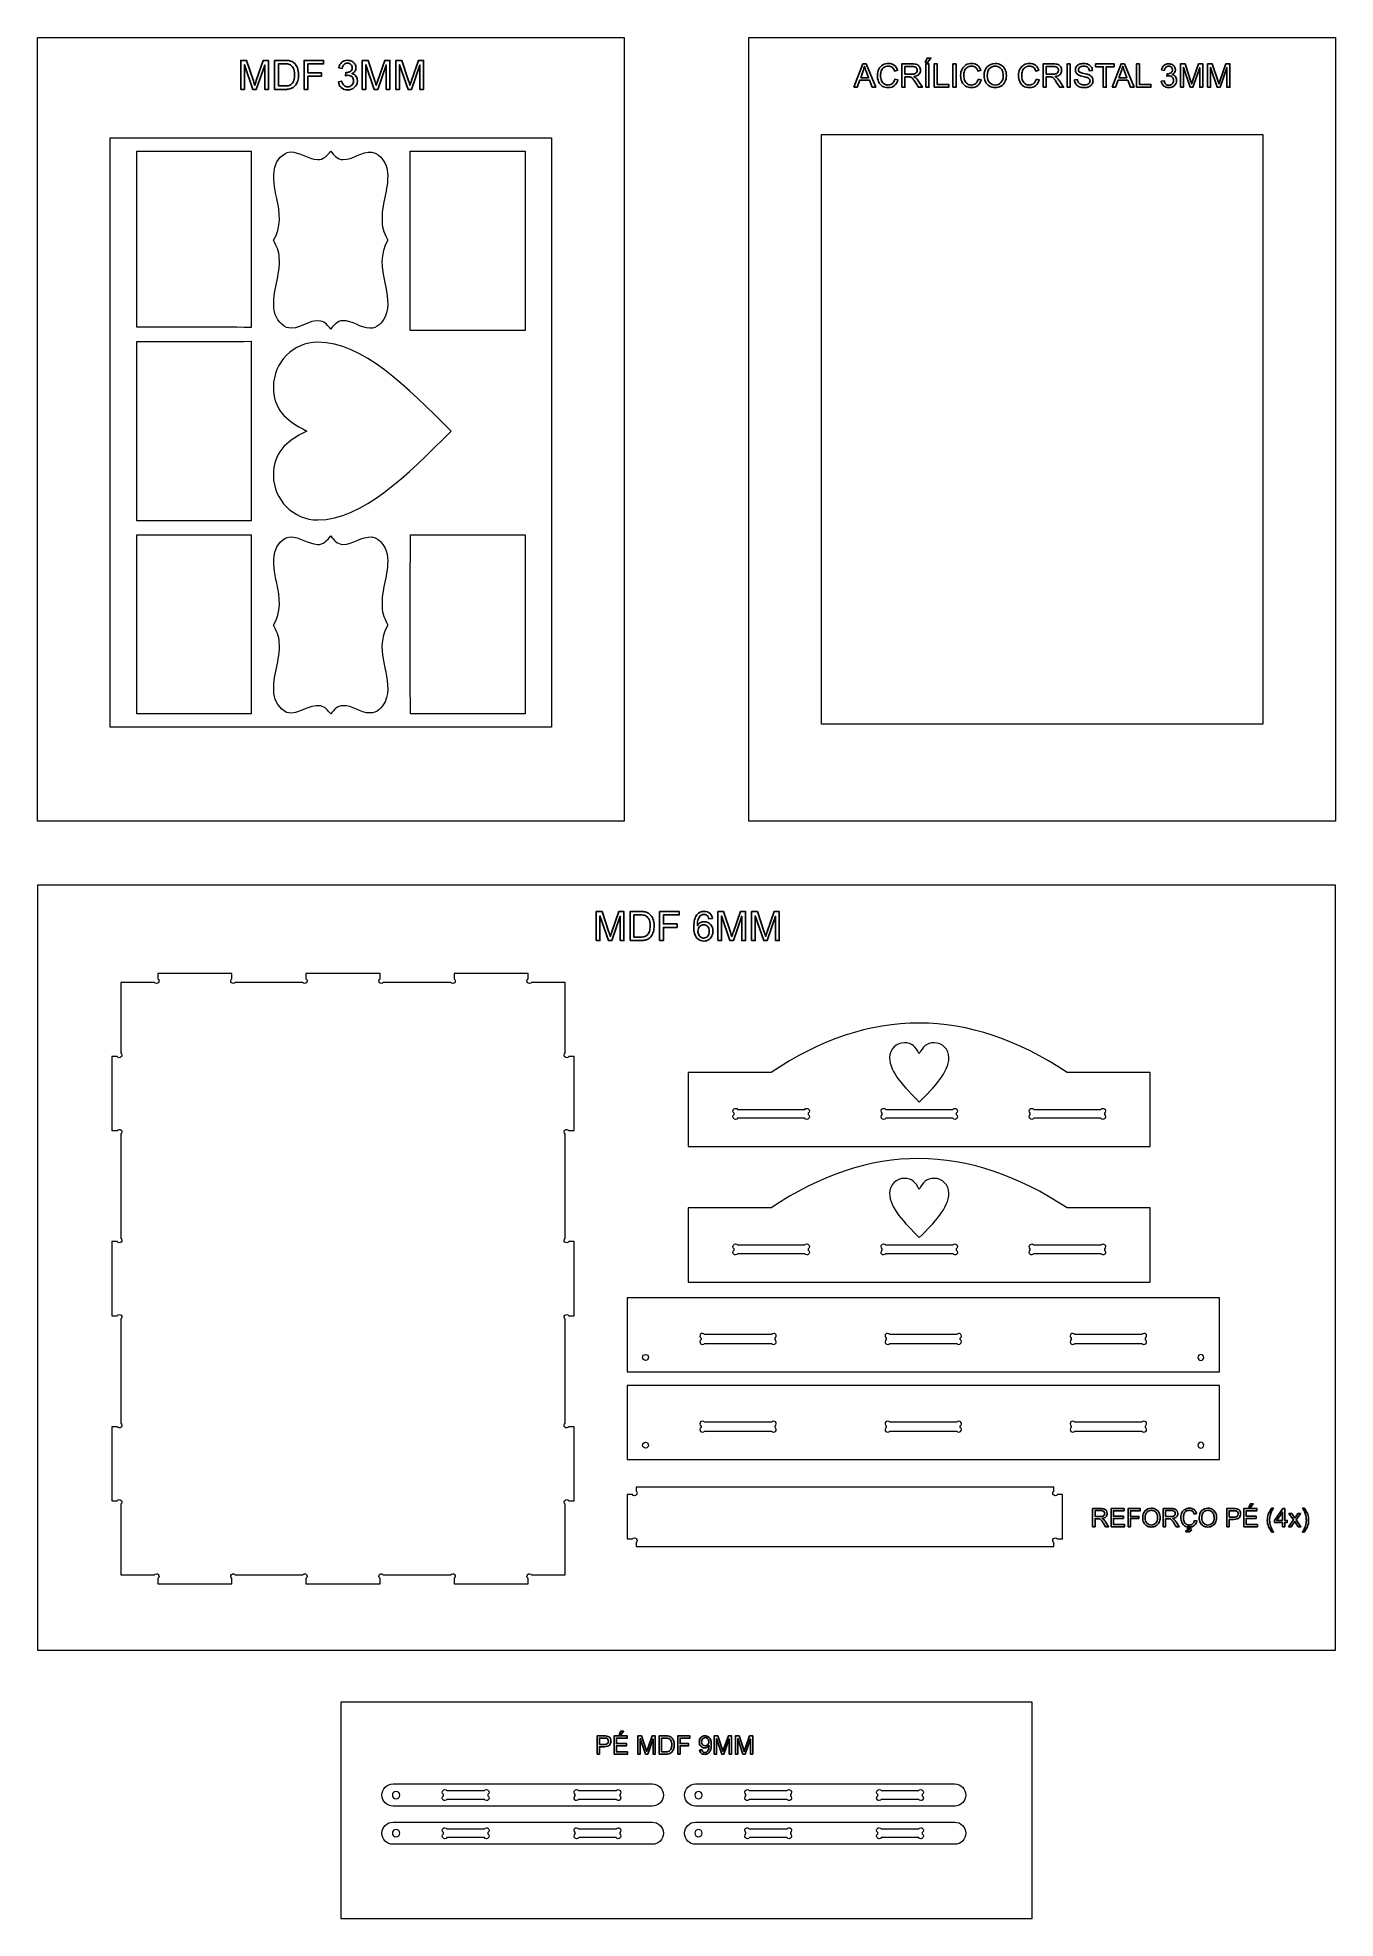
# Model space of a CAD drawing. Header units: centimetres. Extents: x -44 to 44, y -63 to 63.
import ezdxf

# ---------------------------------------------------------------- set-up
doc = ezdxf.new("R2010")
doc.units = ezdxf.units.CM
doc.header["$MEASUREMENT"] = 0
doc.layers.add('Layer 1', color=7, linetype='Continuous')

msp = doc.modelspace()

# ---------------------------------------------------------------- linework, layer by layer
at = {"layer": 'Layer 1', "color": 250, "lineweight": 20}
for points in [[(-43.815, -45.38234), (43.815, -45.38234), (43.815, 6.26432), (-43.815, 6.26432), (-43.815, -45.38234)], [(-23.33625, -63.49585), (23.33625, -63.49585), (23.33625, -48.89085), (-23.33625, -48.89085), (-23.33625, -63.49585)]]:
    msp.add_lwpolyline(points, close=True, dxfattribs=at)
for points in [[(-43.815, 63.49584), (-43.815, 63.49584), (-43.815, 10.59592), (-43.815, 10.59592), (-43.815, 10.59592), (-43.815, 10.59592), (-4.20652, 10.59592), (-4.20652, 10.59592), (-4.20652, 10.59592), (-4.20652, 10.59592), (-4.20652, 63.49584), (-4.20652, 63.49584), (-4.20652, 63.49584), (-4.20652, 63.49584), (-43.815, 63.49584), (-43.815, 63.49584)], [(4.20652, 63.49584), (4.20652, 63.49584), (4.20652, 10.59592), (4.20652, 10.59592), (4.20652, 10.59592), (4.20652, 10.59592), (43.815, 10.59592), (43.815, 10.59592), (43.815, 10.59592), (43.815, 10.59592), (43.815, 63.49584), (43.815, 63.49584), (43.815, 63.49584), (43.815, 63.49584), (4.20652, 63.49584), (4.20652, 63.49584)]]:
    msp.add_open_spline(points, degree=3, knots=[0, 0, 0, 0, 0.2, 0.2, 0.2, 0.2, 0.4, 0.4, 0.4, 0.4, 0.6, 0.6, 0.6, 0.6, 1, 1, 1, 1], dxfattribs=at)
at = {"layer": 'Layer 1', "color": 250}
for points, knots in [([(-30.09848, 59.99885), (-30.09848, 59.99885), (-30.09848, 61.95602), (-30.09848, 61.95602), (-30.09848, 61.95602), (-30.09848, 61.95602), (-29.70841, 61.95602), (-29.70841, 61.95602), (-29.70841, 61.95602), (-29.70841, 61.95602), (-29.24544, 60.57028), (-29.24544, 60.57028), (-29.24544, 60.57028), (-29.2026, 60.44132), (-29.17116, 60.34471), (-29.15202, 60.28046), (-29.15202, 60.28046), (-29.12969, 60.35155), (-29.09506, 60.45636), (-29.04767, 60.59443), (-29.04767, 60.59443), (-29.04767, 60.59443), (-28.57923, 61.95602), (-28.57923, 61.95602), (-28.57923, 61.95602), (-28.57923, 61.95602), (-28.23063, 61.95602), (-28.23063, 61.95602), (-28.23063, 61.95602), (-28.23063, 61.95602), (-28.23063, 59.99885), (-28.23063, 59.99885), (-28.23063, 59.99885), (-28.23063, 59.99885), (-28.48034, 59.99885), (-28.48034, 59.99885), (-28.48034, 59.99885), (-28.48034, 59.99885), (-28.48034, 61.63704), (-28.48034, 61.63704), (-28.48034, 61.63704), (-28.48034, 61.63704), (-29.04904, 59.99885), (-29.04904, 59.99885), (-29.04904, 59.99885), (-29.04904, 59.99885), (-29.2828, 59.99885), (-29.2828, 59.99885), (-29.2828, 59.99885), (-29.2828, 59.99885), (-29.84876, 61.66483), (-29.84876, 61.66483), (-29.84876, 61.66483), (-29.84876, 61.66483), (-29.84876, 59.99885), (-29.84876, 59.99885), (-29.84876, 59.99885), (-29.84876, 59.99885), (-30.09848, 59.99885), (-30.09848, 59.99885)], [0, 0, 0, 0, 0.0625, 0.0625, 0.0625, 0.0625, 0.125, 0.125, 0.125, 0.125, 0.1875, 0.1875, 0.1875, 0.1875, 0.25, 0.25, 0.25, 0.25, 0.3125, 0.3125, 0.3125, 0.3125, 0.375, 0.375, 0.375, 0.375, 0.4375, 0.4375, 0.4375, 0.4375, 0.5, 0.5, 0.5, 0.5, 0.5625, 0.5625, 0.5625, 0.5625, 0.625, 0.625, 0.625, 0.625, 0.6875, 0.6875, 0.6875, 0.6875, 0.75, 0.75, 0.75, 0.75, 0.8125, 0.8125, 0.8125, 0.8125, 0.875, 0.875, 0.875, 0.875, 1, 1, 1, 1]), ([(-27.81277, 59.99885), (-27.81277, 59.99885), (-27.81277, 61.95602), (-27.81277, 61.95602), (-27.81277, 61.95602), (-27.81277, 61.95602), (-27.13881, 61.95602), (-27.13881, 61.95602), (-27.13881, 61.95602), (-26.98661, 61.95602), (-26.87041, 61.94645), (-26.79021, 61.92776), (-26.79021, 61.92776), (-26.67811, 61.90225), (-26.58242, 61.85531), (-26.50313, 61.78787), (-26.50313, 61.78787), (-26.40014, 61.70038), (-26.32268, 61.58919), (-26.27164, 61.4534), (-26.27164, 61.4534), (-26.22015, 61.3176), (-26.19463, 61.16267), (-26.19463, 60.98814), (-26.19463, 60.98814), (-26.19463, 60.83959), (-26.21195, 60.7079), (-26.24703, 60.59306), (-26.24703, 60.59306), (-26.28167, 60.47823), (-26.32587, 60.38299), (-26.38055, 60.3078), (-26.38055, 60.3078), (-26.43478, 60.23262), (-26.49402, 60.17338), (-26.55872, 60.13054), (-26.55872, 60.13054), (-26.62297, 60.08725), (-26.7009, 60.05444), (-26.79203, 60.03212), (-26.79203, 60.03212), (-26.88363, 60.00979), (-26.98843, 59.99885), (-27.10646, 59.99885), (-27.10646, 59.99885), (-27.10646, 59.99885), (-27.81277, 59.99885), (-27.81277, 59.99885)], [0, 0, 0, 0, 0.076923077, 0.076923077, 0.076923077, 0.076923077, 0.153846154, 0.153846154, 0.153846154, 0.153846154, 0.230769231, 0.230769231, 0.230769231, 0.230769231, 0.307692308, 0.307692308, 0.307692308, 0.307692308, 0.384615385, 0.384615385, 0.384615385, 0.384615385, 0.461538462, 0.461538462, 0.461538462, 0.461538462, 0.538461538, 0.538461538, 0.538461538, 0.538461538, 0.615384615, 0.615384615, 0.615384615, 0.615384615, 0.692307692, 0.692307692, 0.692307692, 0.692307692, 0.769230769, 0.769230769, 0.769230769, 0.769230769, 0.846153846, 0.846153846, 0.846153846, 0.846153846, 1, 1, 1, 1]), ([(-27.55394, 60.22988), (-27.55394, 60.22988), (-27.13608, 60.22988), (-27.13608, 60.22988), (-27.13608, 60.22988), (-27.00712, 60.22988), (-26.9055, 60.24173), (-26.83213, 60.26588), (-26.83213, 60.26588), (-26.75877, 60.29003), (-26.70044, 60.32375), (-26.6567, 60.3675), (-26.6567, 60.3675), (-26.59518, 60.42856), (-26.54733, 60.5115), (-26.51315, 60.61494), (-26.51315, 60.61494), (-26.47898, 60.71883), (-26.46166, 60.84415), (-26.46166, 60.99224), (-26.46166, 60.99224), (-26.46166, 61.19685), (-26.49538, 61.35406), (-26.56237, 61.46388), (-26.56237, 61.46388), (-26.62981, 61.57415), (-26.71138, 61.64752), (-26.80753, 61.68488), (-26.80753, 61.68488), (-26.87679, 61.71177), (-26.98889, 61.72498), (-27.14246, 61.72498), (-27.14246, 61.72498), (-27.14246, 61.72498), (-27.55394, 61.72498), (-27.55394, 61.72498), (-27.55394, 61.72498), (-27.55394, 61.72498), (-27.55394, 60.22988), (-27.55394, 60.22988)], [0, 0, 0, 0, 0.090909091, 0.090909091, 0.090909091, 0.090909091, 0.181818182, 0.181818182, 0.181818182, 0.181818182, 0.272727273, 0.272727273, 0.272727273, 0.272727273, 0.363636364, 0.363636364, 0.363636364, 0.363636364, 0.454545455, 0.454545455, 0.454545455, 0.454545455, 0.545454545, 0.545454545, 0.545454545, 0.545454545, 0.636363636, 0.636363636, 0.636363636, 0.636363636, 0.727272727, 0.727272727, 0.727272727, 0.727272727, 0.818181818, 0.818181818, 0.818181818, 0.818181818, 1, 1, 1, 1]), ([(-25.82507, 59.99885), (-25.82507, 59.99885), (-25.82507, 61.95602), (-25.82507, 61.95602), (-25.82507, 61.95602), (-25.82507, 61.95602), (-24.5045, 61.95602), (-24.5045, 61.95602), (-24.5045, 61.95602), (-24.5045, 61.95602), (-24.5045, 61.72498), (-24.5045, 61.72498), (-24.5045, 61.72498), (-24.5045, 61.72498), (-25.56579, 61.72498), (-25.56579, 61.72498), (-25.56579, 61.72498), (-25.56579, 61.72498), (-25.56579, 61.11892), (-25.56579, 61.11892), (-25.56579, 61.11892), (-25.56579, 61.11892), (-24.64758, 61.11892), (-24.64758, 61.11892), (-24.64758, 61.11892), (-24.64758, 61.11892), (-24.64758, 60.88789), (-24.64758, 60.88789), (-24.64758, 60.88789), (-24.64758, 60.88789), (-25.56579, 60.88789), (-25.56579, 60.88789), (-25.56579, 60.88789), (-25.56579, 60.88789), (-25.56579, 59.99885), (-25.56579, 59.99885), (-25.56579, 59.99885), (-25.56579, 59.99885), (-25.82507, 59.99885), (-25.82507, 59.99885)], [0, 0, 0, 0, 0.090909091, 0.090909091, 0.090909091, 0.090909091, 0.181818182, 0.181818182, 0.181818182, 0.181818182, 0.272727273, 0.272727273, 0.272727273, 0.272727273, 0.363636364, 0.363636364, 0.363636364, 0.363636364, 0.454545455, 0.454545455, 0.454545455, 0.454545455, 0.545454545, 0.545454545, 0.545454545, 0.545454545, 0.636363636, 0.636363636, 0.636363636, 0.636363636, 0.727272727, 0.727272727, 0.727272727, 0.727272727, 0.818181818, 0.818181818, 0.818181818, 0.818181818, 1, 1, 1, 1]), ([(-23.50472, 60.5156), (-23.50472, 60.5156), (-23.26457, 60.54749), (-23.26457, 60.54749), (-23.26457, 60.54749), (-23.23677, 60.41124), (-23.18984, 60.31327), (-23.12376, 60.25312), (-23.12376, 60.25312), (-23.05723, 60.19297), (-22.97658, 60.1629), (-22.88134, 60.1629), (-22.88134, 60.1629), (-22.76833, 60.1629), (-22.67264, 60.20209), (-22.59471, 60.28046), (-22.59471, 60.28046), (-22.51725, 60.35884), (-22.47806, 60.4559), (-22.47806, 60.57165), (-22.47806, 60.57165), (-22.47806, 60.68192), (-22.51406, 60.77306), (-22.58606, 60.8446), (-22.58606, 60.8446), (-22.65851, 60.91614), (-22.7501, 60.95214), (-22.86129, 60.95214), (-22.86129, 60.95214), (-22.90686, 60.95214), (-22.96336, 60.94303), (-23.03081, 60.92526), (-23.03081, 60.92526), (-23.03081, 60.92526), (-23.00392, 61.13624), (-23.00392, 61.13624), (-23.00392, 61.13624), (-22.98797, 61.13442), (-22.97521, 61.13351), (-22.96519, 61.13351), (-22.96519, 61.13351), (-22.86311, 61.13351), (-22.77106, 61.16039), (-22.68904, 61.21371), (-22.68904, 61.21371), (-22.60702, 61.26702), (-22.56601, 61.3495), (-22.56601, 61.46069), (-22.56601, 61.46069), (-22.56601, 61.54863), (-22.59608, 61.622), (-22.65578, 61.67942), (-22.65578, 61.67942), (-22.71547, 61.73729), (-22.79248, 61.76645), (-22.88681, 61.76645), (-22.88681, 61.76645), (-22.98022, 61.76645), (-23.05815, 61.73683), (-23.12012, 61.6785), (-23.12012, 61.6785), (-23.18255, 61.61972), (-23.22265, 61.53132), (-23.24042, 61.41375), (-23.24042, 61.41375), (-23.24042, 61.41375), (-23.48057, 61.45659), (-23.48057, 61.45659), (-23.48057, 61.45659), (-23.4514, 61.6179), (-23.38442, 61.74276), (-23.28052, 61.83116), (-23.28052, 61.83116), (-23.17617, 61.91956), (-23.04675, 61.96422), (-22.89182, 61.96422), (-22.89182, 61.96422), (-22.78519, 61.96422), (-22.68676, 61.94098), (-22.59699, 61.89541), (-22.59699, 61.89541), (-22.50722, 61.84939), (-22.43841, 61.78696), (-22.39057, 61.70767), (-22.39057, 61.70767), (-22.34318, 61.62838), (-22.31903, 61.54453), (-22.31903, 61.45522), (-22.31903, 61.45522), (-22.31903, 61.37092), (-22.34181, 61.29391), (-22.38738, 61.22419), (-22.38738, 61.22419), (-22.43295, 61.15492), (-22.49993, 61.09978), (-22.58879, 61.05877), (-22.58879, 61.05877), (-22.47305, 61.03234), (-22.38328, 60.97675), (-22.31903, 60.89245), (-22.31903, 60.89245), (-22.25523, 60.8086), (-22.22333, 60.70334), (-22.22333, 60.57711), (-22.22333, 60.57711), (-22.22333, 60.40623), (-22.2853, 60.26132), (-22.41016, 60.14239), (-22.41016, 60.14239), (-22.53456, 60.02346), (-22.69223, 59.96422), (-22.88271, 59.96422), (-22.88271, 59.96422), (-23.0545, 59.96422), (-23.19713, 60.01525), (-23.3106, 60.11778), (-23.3106, 60.11778), (-23.42406, 60.21986), (-23.48877, 60.35246), (-23.50472, 60.5156)], [0, 0, 0, 0, 0.032258065, 0.032258065, 0.032258065, 0.032258065, 0.064516129, 0.064516129, 0.064516129, 0.064516129, 0.096774194, 0.096774194, 0.096774194, 0.096774194, 0.129032258, 0.129032258, 0.129032258, 0.129032258, 0.161290323, 0.161290323, 0.161290323, 0.161290323, 0.193548387, 0.193548387, 0.193548387, 0.193548387, 0.225806452, 0.225806452, 0.225806452, 0.225806452, 0.258064516, 0.258064516, 0.258064516, 0.258064516, 0.290322581, 0.290322581, 0.290322581, 0.290322581, 0.322580645, 0.322580645, 0.322580645, 0.322580645, 0.35483871, 0.35483871, 0.35483871, 0.35483871, 0.387096774, 0.387096774, 0.387096774, 0.387096774, 0.419354839, 0.419354839, 0.419354839, 0.419354839, 0.451612903, 0.451612903, 0.451612903, 0.451612903, 0.483870968, 0.483870968, 0.483870968, 0.483870968, 0.516129032, 0.516129032, 0.516129032, 0.516129032, 0.548387097, 0.548387097, 0.548387097, 0.548387097, 0.580645161, 0.580645161, 0.580645161, 0.580645161, 0.612903226, 0.612903226, 0.612903226, 0.612903226, 0.64516129, 0.64516129, 0.64516129, 0.64516129, 0.677419355, 0.677419355, 0.677419355, 0.677419355, 0.709677419, 0.709677419, 0.709677419, 0.709677419, 0.741935484, 0.741935484, 0.741935484, 0.741935484, 0.774193548, 0.774193548, 0.774193548, 0.774193548, 0.806451613, 0.806451613, 0.806451613, 0.806451613, 0.838709677, 0.838709677, 0.838709677, 0.838709677, 0.870967742, 0.870967742, 0.870967742, 0.870967742, 0.903225806, 0.903225806, 0.903225806, 0.903225806, 0.935483871, 0.935483871, 0.935483871, 0.935483871, 1, 1, 1, 1]), ([(-21.89615, 59.99885), (-21.89615, 59.99885), (-21.89615, 61.95602), (-21.89615, 61.95602), (-21.89615, 61.95602), (-21.89615, 61.95602), (-21.50608, 61.95602), (-21.50608, 61.95602), (-21.50608, 61.95602), (-21.50608, 61.95602), (-21.04311, 60.57028), (-21.04311, 60.57028), (-21.04311, 60.57028), (-21.00027, 60.44132), (-20.96883, 60.34471), (-20.94969, 60.28046), (-20.94969, 60.28046), (-20.92736, 60.35155), (-20.89273, 60.45636), (-20.84534, 60.59443), (-20.84534, 60.59443), (-20.84534, 60.59443), (-20.3769, 61.95602), (-20.3769, 61.95602), (-20.3769, 61.95602), (-20.3769, 61.95602), (-20.0283, 61.95602), (-20.0283, 61.95602), (-20.0283, 61.95602), (-20.0283, 61.95602), (-20.0283, 59.99885), (-20.0283, 59.99885), (-20.0283, 59.99885), (-20.0283, 59.99885), (-20.27801, 59.99885), (-20.27801, 59.99885), (-20.27801, 59.99885), (-20.27801, 59.99885), (-20.27801, 61.63704), (-20.27801, 61.63704), (-20.27801, 61.63704), (-20.27801, 61.63704), (-20.84671, 59.99885), (-20.84671, 59.99885), (-20.84671, 59.99885), (-20.84671, 59.99885), (-21.08047, 59.99885), (-21.08047, 59.99885), (-21.08047, 59.99885), (-21.08047, 59.99885), (-21.64643, 61.66483), (-21.64643, 61.66483), (-21.64643, 61.66483), (-21.64643, 61.66483), (-21.64643, 59.99885), (-21.64643, 59.99885), (-21.64643, 59.99885), (-21.64643, 59.99885), (-21.89615, 59.99885), (-21.89615, 59.99885)], [0, 0, 0, 0, 0.0625, 0.0625, 0.0625, 0.0625, 0.125, 0.125, 0.125, 0.125, 0.1875, 0.1875, 0.1875, 0.1875, 0.25, 0.25, 0.25, 0.25, 0.3125, 0.3125, 0.3125, 0.3125, 0.375, 0.375, 0.375, 0.375, 0.4375, 0.4375, 0.4375, 0.4375, 0.5, 0.5, 0.5, 0.5, 0.5625, 0.5625, 0.5625, 0.5625, 0.625, 0.625, 0.625, 0.625, 0.6875, 0.6875, 0.6875, 0.6875, 0.75, 0.75, 0.75, 0.75, 0.8125, 0.8125, 0.8125, 0.8125, 0.875, 0.875, 0.875, 0.875, 1, 1, 1, 1]), ([(-19.61864, 59.99885), (-19.61864, 59.99885), (-19.61864, 61.95602), (-19.61864, 61.95602), (-19.61864, 61.95602), (-19.61864, 61.95602), (-19.22857, 61.95602), (-19.22857, 61.95602), (-19.22857, 61.95602), (-19.22857, 61.95602), (-18.7656, 60.57028), (-18.7656, 60.57028), (-18.7656, 60.57028), (-18.72276, 60.44132), (-18.69132, 60.34471), (-18.67218, 60.28046), (-18.67218, 60.28046), (-18.64985, 60.35155), (-18.61522, 60.45636), (-18.56783, 60.59443), (-18.56783, 60.59443), (-18.56783, 60.59443), (-18.09939, 61.95602), (-18.09939, 61.95602), (-18.09939, 61.95602), (-18.09939, 61.95602), (-17.75079, 61.95602), (-17.75079, 61.95602), (-17.75079, 61.95602), (-17.75079, 61.95602), (-17.75079, 59.99885), (-17.75079, 59.99885), (-17.75079, 59.99885), (-17.75079, 59.99885), (-18.0005, 59.99885), (-18.0005, 59.99885), (-18.0005, 59.99885), (-18.0005, 59.99885), (-18.0005, 61.63704), (-18.0005, 61.63704), (-18.0005, 61.63704), (-18.0005, 61.63704), (-18.5692, 59.99885), (-18.5692, 59.99885), (-18.5692, 59.99885), (-18.5692, 59.99885), (-18.80296, 59.99885), (-18.80296, 59.99885), (-18.80296, 59.99885), (-18.80296, 59.99885), (-19.36892, 61.66483), (-19.36892, 61.66483), (-19.36892, 61.66483), (-19.36892, 61.66483), (-19.36892, 59.99885), (-19.36892, 59.99885), (-19.36892, 59.99885), (-19.36892, 59.99885), (-19.61864, 59.99885), (-19.61864, 59.99885)], [0, 0, 0, 0, 0.0625, 0.0625, 0.0625, 0.0625, 0.125, 0.125, 0.125, 0.125, 0.1875, 0.1875, 0.1875, 0.1875, 0.25, 0.25, 0.25, 0.25, 0.3125, 0.3125, 0.3125, 0.3125, 0.375, 0.375, 0.375, 0.375, 0.4375, 0.4375, 0.4375, 0.4375, 0.5, 0.5, 0.5, 0.5, 0.5625, 0.5625, 0.5625, 0.5625, 0.625, 0.625, 0.625, 0.625, 0.6875, 0.6875, 0.6875, 0.6875, 0.75, 0.75, 0.75, 0.75, 0.8125, 0.8125, 0.8125, 0.8125, 0.875, 0.875, 0.875, 0.875, 1, 1, 1, 1]), ([(11.30702, 60.14458), (11.30702, 60.14458), (11.91197, 61.71928), (11.91197, 61.71928), (11.91197, 61.71928), (11.91197, 61.71928), (12.13636, 61.71928), (12.13636, 61.71928), (12.13636, 61.71928), (12.13636, 61.71928), (12.7809, 60.14458), (12.7809, 60.14458), (12.7809, 60.14458), (12.7809, 60.14458), (12.54332, 60.14458), (12.54332, 60.14458), (12.54332, 60.14458), (12.54332, 60.14458), (12.35964, 60.62157), (12.35964, 60.62157), (12.35964, 60.62157), (12.35964, 60.62157), (11.70115, 60.62157), (11.70115, 60.62157), (11.70115, 60.62157), (11.70115, 60.62157), (11.52847, 60.14458), (11.52847, 60.14458), (11.52847, 60.14458), (11.52847, 60.14458), (11.30702, 60.14458), (11.30702, 60.14458)], [0, 0, 0, 0, 0.111111111, 0.111111111, 0.111111111, 0.111111111, 0.222222222, 0.222222222, 0.222222222, 0.222222222, 0.333333333, 0.333333333, 0.333333333, 0.333333333, 0.444444444, 0.444444444, 0.444444444, 0.444444444, 0.555555556, 0.555555556, 0.555555556, 0.555555556, 0.666666667, 0.666666667, 0.666666667, 0.666666667, 0.777777778, 0.777777778, 0.777777778, 0.777777778, 1, 1, 1, 1]), ([(11.76128, 60.79132), (11.76128, 60.79132), (12.29548, 60.79132), (12.29548, 60.79132), (12.29548, 60.79132), (12.29548, 60.79132), (12.13086, 61.22725), (12.13086, 61.22725), (12.13086, 61.22725), (12.081, 61.35961), (12.0436, 61.4685), (12.0194, 61.55392), (12.0194, 61.55392), (11.99924, 61.45273), (11.97101, 61.35264), (11.93434, 61.25292), (11.93434, 61.25292), (11.93434, 61.25292), (11.76128, 60.79132), (11.76128, 60.79132)], [0, 0, 0, 0, 0.166666667, 0.166666667, 0.166666667, 0.166666667, 0.333333333, 0.333333333, 0.333333333, 0.333333333, 0.5, 0.5, 0.5, 0.5, 0.666666667, 0.666666667, 0.666666667, 0.666666667, 1, 1, 1, 1]), ([(14.07072, 60.69673), (14.07072, 60.69673), (14.27934, 60.64394), (14.27934, 60.64394), (14.27934, 60.64394), (14.23571, 60.47308), (14.15688, 60.34256), (14.04359, 60.25237), (14.04359, 60.25237), (13.92993, 60.16255), (13.79135, 60.11782), (13.62709, 60.11782), (13.62709, 60.11782), (13.45734, 60.11782), (13.31948, 60.15228), (13.21315, 60.22121), (13.21315, 60.22121), (13.10683, 60.2905), (13.0258, 60.39059), (12.97044, 60.52148), (12.97044, 60.52148), (12.91508, 60.65274), (12.88721, 60.79352), (12.88721, 60.94384), (12.88721, 60.94384), (12.88721, 61.10773), (12.91838, 61.25072), (12.98107, 61.37281), (12.98107, 61.37281), (13.04377, 61.4949), (13.13286, 61.58766), (13.24872, 61.65108), (13.24872, 61.65108), (13.36421, 61.71451), (13.49144, 61.74604), (13.63039, 61.74604), (13.63039, 61.74604), (13.78805, 61.74604), (13.9204, 61.70608), (14.02783, 61.62579), (14.02783, 61.62579), (14.13525, 61.54549), (14.21004, 61.43294), (14.25221, 61.28738), (14.25221, 61.28738), (14.25221, 61.28738), (14.04726, 61.23899), (14.04726, 61.23899), (14.04726, 61.23899), (14.01059, 61.35374), (13.9578, 61.43697), (13.88814, 61.4894), (13.88814, 61.4894), (13.81884, 61.54183), (13.73158, 61.56786), (13.62599, 61.56786), (13.62599, 61.56786), (13.505, 61.56786), (13.40418, 61.53889), (13.32278, 61.48096), (13.32278, 61.48096), (13.24138, 61.42267), (13.18419, 61.34494), (13.15156, 61.24705), (13.15156, 61.24705), (13.11856, 61.14953), (13.10206, 61.0487), (13.10206, 60.94494), (13.10206, 60.94494), (13.10206, 60.81076), (13.12149, 60.69417), (13.16036, 60.59407), (13.16036, 60.59407), (13.19959, 60.49435), (13.26008, 60.41956), (13.34257, 60.37006), (13.34257, 60.37006), (13.42508, 60.32056), (13.51417, 60.296), (13.61023, 60.296), (13.61023, 60.296), (13.72682, 60.296), (13.82544, 60.32973), (13.90647, 60.39682), (13.90647, 60.39682), (13.9875, 60.46429), (14.04212, 60.56438), (14.07072, 60.69673)], [0, 0, 0, 0, 0.043478261, 0.043478261, 0.043478261, 0.043478261, 0.086956522, 0.086956522, 0.086956522, 0.086956522, 0.130434783, 0.130434783, 0.130434783, 0.130434783, 0.173913043, 0.173913043, 0.173913043, 0.173913043, 0.217391304, 0.217391304, 0.217391304, 0.217391304, 0.260869565, 0.260869565, 0.260869565, 0.260869565, 0.304347826, 0.304347826, 0.304347826, 0.304347826, 0.347826087, 0.347826087, 0.347826087, 0.347826087, 0.391304348, 0.391304348, 0.391304348, 0.391304348, 0.434782609, 0.434782609, 0.434782609, 0.434782609, 0.47826087, 0.47826087, 0.47826087, 0.47826087, 0.52173913, 0.52173913, 0.52173913, 0.52173913, 0.565217391, 0.565217391, 0.565217391, 0.565217391, 0.608695652, 0.608695652, 0.608695652, 0.608695652, 0.652173913, 0.652173913, 0.652173913, 0.652173913, 0.695652174, 0.695652174, 0.695652174, 0.695652174, 0.739130435, 0.739130435, 0.739130435, 0.739130435, 0.782608696, 0.782608696, 0.782608696, 0.782608696, 0.826086957, 0.826086957, 0.826086957, 0.826086957, 0.869565217, 0.869565217, 0.869565217, 0.869565217, 0.913043478, 0.913043478, 0.913043478, 0.913043478, 1, 1, 1, 1]), ([(14.53927, 60.14458), (14.53927, 60.14458), (14.53927, 61.71928), (14.53927, 61.71928), (14.53927, 61.71928), (14.53927, 61.71928), (15.23735, 61.71928), (15.23735, 61.71928), (15.23735, 61.71928), (15.37778, 61.71928), (15.48447, 61.70498), (15.55743, 61.67675), (15.55743, 61.67675), (15.63039, 61.64852), (15.68868, 61.59865), (15.73268, 61.52716), (15.73268, 61.52716), (15.77631, 61.4553), (15.79794, 61.37611), (15.79794, 61.28958), (15.79794, 61.28958), (15.79794, 61.17776), (15.76201, 61.0839), (15.68942, 61.00727), (15.68942, 61.00727), (15.61719, 60.93065), (15.50536, 60.88188), (15.35431, 60.86098), (15.35431, 60.86098), (15.40967, 60.83459), (15.45147, 60.80856), (15.48007, 60.78252), (15.48007, 60.78252), (15.54093, 60.7268), (15.59849, 60.65677), (15.65312, 60.57318), (15.65312, 60.57318), (15.65312, 60.57318), (15.927, 60.14458), (15.927, 60.14458), (15.927, 60.14458), (15.927, 60.14458), (15.66485, 60.14458), (15.66485, 60.14458), (15.66485, 60.14458), (15.66485, 60.14458), (15.4566, 60.47235), (15.4566, 60.47235), (15.4566, 60.47235), (15.39574, 60.56658), (15.34551, 60.63917), (15.30592, 60.68903), (15.30592, 60.68903), (15.26669, 60.73926), (15.23149, 60.77446), (15.20032, 60.79426), (15.20032, 60.79426), (15.16916, 60.81442), (15.13763, 60.82835), (15.10537, 60.83642), (15.10537, 60.83642), (15.08153, 60.84119), (15.04304, 60.84375), (14.98914, 60.84375), (14.98914, 60.84375), (14.98914, 60.84375), (14.74752, 60.84375), (14.74752, 60.84375), (14.74752, 60.84375), (14.74752, 60.84375), (14.74752, 60.14458), (14.74752, 60.14458), (14.74752, 60.14458), (14.74752, 60.14458), (14.53927, 60.14458), (14.53927, 60.14458)], [0, 0, 0, 0, 0.05, 0.05, 0.05, 0.05, 0.1, 0.1, 0.1, 0.1, 0.15, 0.15, 0.15, 0.15, 0.2, 0.2, 0.2, 0.2, 0.25, 0.25, 0.25, 0.25, 0.3, 0.3, 0.3, 0.3, 0.35, 0.35, 0.35, 0.35, 0.4, 0.4, 0.4, 0.4, 0.45, 0.45, 0.45, 0.45, 0.5, 0.5, 0.5, 0.5, 0.55, 0.55, 0.55, 0.55, 0.6, 0.6, 0.6, 0.6, 0.65, 0.65, 0.65, 0.65, 0.7, 0.7, 0.7, 0.7, 0.75, 0.75, 0.75, 0.75, 0.8, 0.8, 0.8, 0.8, 0.85, 0.85, 0.85, 0.85, 0.9, 0.9, 0.9, 0.9, 1, 1, 1, 1]), ([(14.74752, 61.02414), (14.74752, 61.02414), (15.19556, 61.02414), (15.19556, 61.02414), (15.19556, 61.02414), (15.29052, 61.02414), (15.36531, 61.03404), (15.41884, 61.05383), (15.41884, 61.05383), (15.47273, 61.07363), (15.51343, 61.10516), (15.5413, 61.14843), (15.5413, 61.14843), (15.56916, 61.19169), (15.58309, 61.23862), (15.58309, 61.28958), (15.58309, 61.28958), (15.58309, 61.36401), (15.55633, 61.42524), (15.50207, 61.47327), (15.50207, 61.47327), (15.44817, 61.52129), (15.36274, 61.54513), (15.24579, 61.54513), (15.24579, 61.54513), (15.24579, 61.54513), (14.74752, 61.54513), (14.74752, 61.54513), (14.74752, 61.54513), (14.74752, 61.54513), (14.74752, 61.02414), (14.74752, 61.02414)], [0, 0, 0, 0, 0.111111111, 0.111111111, 0.111111111, 0.111111111, 0.222222222, 0.222222222, 0.222222222, 0.222222222, 0.333333333, 0.333333333, 0.333333333, 0.333333333, 0.444444444, 0.444444444, 0.444444444, 0.444444444, 0.555555556, 0.555555556, 0.555555556, 0.555555556, 0.666666667, 0.666666667, 0.666666667, 0.666666667, 0.777777778, 0.777777778, 0.777777778, 0.777777778, 1, 1, 1, 1]), ([(16.10628, 61.81607), (16.10628, 61.81607), (16.24927, 62.11671), (16.24927, 62.11671), (16.24927, 62.11671), (16.24927, 62.11671), (16.50261, 62.11671), (16.50261, 62.11671), (16.50261, 62.11671), (16.50261, 62.11671), (16.2665, 61.81607), (16.2665, 61.81607), (16.2665, 61.81607), (16.2665, 61.81607), (16.10628, 61.81607), (16.10628, 61.81607)], [0, 0, 0, 0, 0.2, 0.2, 0.2, 0.2, 0.4, 0.4, 0.4, 0.4, 0.6, 0.6, 0.6, 0.6, 1, 1, 1, 1]), ([(16.16018, 60.14458), (16.16018, 60.14458), (16.16018, 61.71928), (16.16018, 61.71928), (16.16018, 61.71928), (16.16018, 61.71928), (16.36842, 61.71928), (16.36842, 61.71928), (16.36842, 61.71928), (16.36842, 61.71928), (16.36842, 60.14458), (16.36842, 60.14458), (16.36842, 60.14458), (16.36842, 60.14458), (16.16018, 60.14458), (16.16018, 60.14458)], [0, 0, 0, 0, 0.2, 0.2, 0.2, 0.2, 0.4, 0.4, 0.4, 0.4, 0.6, 0.6, 0.6, 0.6, 1, 1, 1, 1]), ([(16.72699, 60.14458), (16.72699, 60.14458), (16.72699, 61.71928), (16.72699, 61.71928), (16.72699, 61.71928), (16.72699, 61.71928), (16.93561, 61.71928), (16.93561, 61.71928), (16.93561, 61.71928), (16.93561, 61.71928), (16.93561, 60.33046), (16.93561, 60.33046), (16.93561, 60.33046), (16.93561, 60.33046), (17.71105, 60.33046), (17.71105, 60.33046), (17.71105, 60.33046), (17.71105, 60.33046), (17.71105, 60.14458), (17.71105, 60.14458), (17.71105, 60.14458), (17.71105, 60.14458), (16.72699, 60.14458), (16.72699, 60.14458)], [0, 0, 0, 0, 0.142857143, 0.142857143, 0.142857143, 0.142857143, 0.285714286, 0.285714286, 0.285714286, 0.285714286, 0.428571429, 0.428571429, 0.428571429, 0.428571429, 0.571428571, 0.571428571, 0.571428571, 0.571428571, 0.714285714, 0.714285714, 0.714285714, 0.714285714, 1, 1, 1, 1]), ([(17.99482, 60.14458), (17.99482, 60.14458), (17.99482, 61.71928), (17.99482, 61.71928), (17.99482, 61.71928), (17.99482, 61.71928), (18.20306, 61.71928), (18.20306, 61.71928), (18.20306, 61.71928), (18.20306, 61.71928), (18.20306, 60.14458), (18.20306, 60.14458), (18.20306, 60.14458), (18.20306, 60.14458), (17.99482, 60.14458), (17.99482, 60.14458)], [0, 0, 0, 0, 0.2, 0.2, 0.2, 0.2, 0.4, 0.4, 0.4, 0.4, 0.6, 0.6, 0.6, 0.6, 1, 1, 1, 1]), ([(19.69381, 60.69673), (19.69381, 60.69673), (19.90243, 60.64394), (19.90243, 60.64394), (19.90243, 60.64394), (19.8588, 60.47308), (19.77997, 60.34256), (19.66668, 60.25237), (19.66668, 60.25237), (19.55302, 60.16255), (19.41444, 60.11782), (19.25018, 60.11782), (19.25018, 60.11782), (19.08043, 60.11782), (18.94257, 60.15228), (18.83624, 60.22121), (18.83624, 60.22121), (18.72992, 60.2905), (18.64889, 60.39059), (18.59353, 60.52148), (18.59353, 60.52148), (18.53817, 60.65274), (18.5103, 60.79352), (18.5103, 60.94384), (18.5103, 60.94384), (18.5103, 61.10773), (18.54147, 61.25072), (18.60416, 61.37281), (18.60416, 61.37281), (18.66686, 61.4949), (18.75595, 61.58766), (18.87181, 61.65108), (18.87181, 61.65108), (18.9873, 61.71451), (19.11453, 61.74604), (19.25348, 61.74604), (19.25348, 61.74604), (19.41114, 61.74604), (19.54349, 61.70608), (19.65092, 61.62579), (19.65092, 61.62579), (19.75834, 61.54549), (19.83313, 61.43294), (19.8753, 61.28738), (19.8753, 61.28738), (19.8753, 61.28738), (19.67035, 61.23899), (19.67035, 61.23899), (19.67035, 61.23899), (19.63368, 61.35374), (19.58089, 61.43697), (19.51123, 61.4894), (19.51123, 61.4894), (19.44193, 61.54183), (19.35467, 61.56786), (19.24908, 61.56786), (19.24908, 61.56786), (19.12809, 61.56786), (19.02727, 61.53889), (18.94587, 61.48096), (18.94587, 61.48096), (18.86447, 61.42267), (18.80728, 61.34494), (18.77465, 61.24705), (18.77465, 61.24705), (18.74165, 61.14953), (18.72515, 61.0487), (18.72515, 60.94494), (18.72515, 60.94494), (18.72515, 60.81076), (18.74458, 60.69417), (18.78345, 60.59407), (18.78345, 60.59407), (18.82268, 60.49435), (18.88317, 60.41956), (18.96566, 60.37006), (18.96566, 60.37006), (19.04817, 60.32056), (19.13726, 60.296), (19.23332, 60.296), (19.23332, 60.296), (19.34991, 60.296), (19.44853, 60.32973), (19.52956, 60.39682), (19.52956, 60.39682), (19.61059, 60.46429), (19.66521, 60.56438), (19.69381, 60.69673)], [0, 0, 0, 0, 0.043478261, 0.043478261, 0.043478261, 0.043478261, 0.086956522, 0.086956522, 0.086956522, 0.086956522, 0.130434783, 0.130434783, 0.130434783, 0.130434783, 0.173913043, 0.173913043, 0.173913043, 0.173913043, 0.217391304, 0.217391304, 0.217391304, 0.217391304, 0.260869565, 0.260869565, 0.260869565, 0.260869565, 0.304347826, 0.304347826, 0.304347826, 0.304347826, 0.347826087, 0.347826087, 0.347826087, 0.347826087, 0.391304348, 0.391304348, 0.391304348, 0.391304348, 0.434782609, 0.434782609, 0.434782609, 0.434782609, 0.47826087, 0.47826087, 0.47826087, 0.47826087, 0.52173913, 0.52173913, 0.52173913, 0.52173913, 0.565217391, 0.565217391, 0.565217391, 0.565217391, 0.608695652, 0.608695652, 0.608695652, 0.608695652, 0.652173913, 0.652173913, 0.652173913, 0.652173913, 0.695652174, 0.695652174, 0.695652174, 0.695652174, 0.739130435, 0.739130435, 0.739130435, 0.739130435, 0.782608696, 0.782608696, 0.782608696, 0.782608696, 0.826086957, 0.826086957, 0.826086957, 0.826086957, 0.869565217, 0.869565217, 0.869565217, 0.869565217, 0.913043478, 0.913043478, 0.913043478, 0.913043478, 1, 1, 1, 1]), ([(20.09563, 60.91158), (20.09563, 61.17299), (20.16566, 61.37757), (20.30608, 61.52533), (20.30608, 61.52533), (20.4465, 61.67308), (20.62763, 61.74714), (20.84981, 61.74714), (20.84981, 61.74714), (20.995, 61.74714), (21.12626, 61.71231), (21.24285, 61.64302), (21.24285, 61.64302), (21.35943, 61.57336), (21.44853, 61.47656), (21.50976, 61.35228), (21.50976, 61.35228), (21.57098, 61.22835), (21.60141, 61.0872), (21.60141, 60.92991), (21.60141, 60.92991), (21.60141, 60.77006), (21.56952, 60.62707), (21.50499, 60.50132), (21.50499, 60.50132), (21.44046, 60.37519), (21.34917, 60.27987), (21.23111, 60.21497), (21.23111, 60.21497), (21.11269, 60.15008), (20.98547, 60.11782), (20.84871, 60.11782), (20.84871, 60.11782), (20.70023, 60.11782), (20.56786, 60.15338), (20.45127, 60.22524), (20.45127, 60.22524), (20.33431, 60.29673), (20.24595, 60.39463), (20.18583, 60.51855), (20.18583, 60.51855), (20.1257, 60.6421), (20.09563, 60.77336), (20.09563, 60.91158)], [0, 0, 0, 0, 0.083333333, 0.083333333, 0.083333333, 0.083333333, 0.166666667, 0.166666667, 0.166666667, 0.166666667, 0.25, 0.25, 0.25, 0.25, 0.333333333, 0.333333333, 0.333333333, 0.333333333, 0.416666667, 0.416666667, 0.416666667, 0.416666667, 0.5, 0.5, 0.5, 0.5, 0.583333333, 0.583333333, 0.583333333, 0.583333333, 0.666666667, 0.666666667, 0.666666667, 0.666666667, 0.75, 0.75, 0.75, 0.75, 0.833333333, 0.833333333, 0.833333333, 0.833333333, 1, 1, 1, 1]), ([(20.31048, 60.90828), (20.31048, 60.71836), (20.36144, 60.56914), (20.46337, 60.45989), (20.46337, 60.45989), (20.56566, 60.35063), (20.69363, 60.296), (20.84761, 60.296), (20.84761, 60.296), (21.00453, 60.296), (21.13359, 60.351), (21.23478, 60.46135), (21.23478, 60.46135), (21.33597, 60.57171), (21.38693, 60.72826), (21.38693, 60.93101), (21.38693, 60.93101), (21.38693, 61.05897), (21.36493, 61.17079), (21.32167, 61.26648), (21.32167, 61.26648), (21.27841, 61.36217), (21.21498, 61.43624), (21.13175, 61.48903), (21.13175, 61.48903), (21.04816, 61.54146), (20.95467, 61.56786), (20.85091, 61.56786), (20.85091, 61.56786), (20.70316, 61.56786), (20.57629, 61.51726), (20.46997, 61.4157), (20.46997, 61.4157), (20.36364, 61.31451), (20.31048, 61.14513), (20.31048, 60.90828)], [0, 0, 0, 0, 0.1, 0.1, 0.1, 0.1, 0.2, 0.2, 0.2, 0.2, 0.3, 0.3, 0.3, 0.3, 0.4, 0.4, 0.4, 0.4, 0.5, 0.5, 0.5, 0.5, 0.6, 0.6, 0.6, 0.6, 0.7, 0.7, 0.7, 0.7, 0.8, 0.8, 0.8, 0.8, 1, 1, 1, 1]), ([(23.60472, 60.69673), (23.60472, 60.69673), (23.81334, 60.64394), (23.81334, 60.64394), (23.81334, 60.64394), (23.76971, 60.47308), (23.69088, 60.34256), (23.57759, 60.25237), (23.57759, 60.25237), (23.46393, 60.16255), (23.32535, 60.11782), (23.16109, 60.11782), (23.16109, 60.11782), (22.99134, 60.11782), (22.85348, 60.15228), (22.74715, 60.22121), (22.74715, 60.22121), (22.64083, 60.2905), (22.5598, 60.39059), (22.50444, 60.52148), (22.50444, 60.52148), (22.44908, 60.65274), (22.42121, 60.79352), (22.42121, 60.94384), (22.42121, 60.94384), (22.42121, 61.10773), (22.45238, 61.25072), (22.51507, 61.37281), (22.51507, 61.37281), (22.57777, 61.4949), (22.66686, 61.58766), (22.78272, 61.65108), (22.78272, 61.65108), (22.89821, 61.71451), (23.02544, 61.74604), (23.16439, 61.74604), (23.16439, 61.74604), (23.32205, 61.74604), (23.4544, 61.70608), (23.56183, 61.62579), (23.56183, 61.62579), (23.66925, 61.54549), (23.74404, 61.43294), (23.78621, 61.28738), (23.78621, 61.28738), (23.78621, 61.28738), (23.58126, 61.23899), (23.58126, 61.23899), (23.58126, 61.23899), (23.54459, 61.35374), (23.4918, 61.43697), (23.42214, 61.4894), (23.42214, 61.4894), (23.35284, 61.54183), (23.26558, 61.56786), (23.15999, 61.56786), (23.15999, 61.56786), (23.039, 61.56786), (22.93818, 61.53889), (22.85678, 61.48096), (22.85678, 61.48096), (22.77538, 61.42267), (22.71819, 61.34494), (22.68556, 61.24705), (22.68556, 61.24705), (22.65256, 61.14953), (22.63606, 61.0487), (22.63606, 60.94494), (22.63606, 60.94494), (22.63606, 60.81076), (22.65549, 60.69417), (22.69436, 60.59407), (22.69436, 60.59407), (22.73359, 60.49435), (22.79408, 60.41956), (22.87657, 60.37006), (22.87657, 60.37006), (22.95908, 60.32056), (23.04817, 60.296), (23.14423, 60.296), (23.14423, 60.296), (23.26082, 60.296), (23.35944, 60.32973), (23.44047, 60.39682), (23.44047, 60.39682), (23.5215, 60.46429), (23.57612, 60.56438), (23.60472, 60.69673)], [0, 0, 0, 0, 0.043478261, 0.043478261, 0.043478261, 0.043478261, 0.086956522, 0.086956522, 0.086956522, 0.086956522, 0.130434783, 0.130434783, 0.130434783, 0.130434783, 0.173913043, 0.173913043, 0.173913043, 0.173913043, 0.217391304, 0.217391304, 0.217391304, 0.217391304, 0.260869565, 0.260869565, 0.260869565, 0.260869565, 0.304347826, 0.304347826, 0.304347826, 0.304347826, 0.347826087, 0.347826087, 0.347826087, 0.347826087, 0.391304348, 0.391304348, 0.391304348, 0.391304348, 0.434782609, 0.434782609, 0.434782609, 0.434782609, 0.47826087, 0.47826087, 0.47826087, 0.47826087, 0.52173913, 0.52173913, 0.52173913, 0.52173913, 0.565217391, 0.565217391, 0.565217391, 0.565217391, 0.608695652, 0.608695652, 0.608695652, 0.608695652, 0.652173913, 0.652173913, 0.652173913, 0.652173913, 0.695652174, 0.695652174, 0.695652174, 0.695652174, 0.739130435, 0.739130435, 0.739130435, 0.739130435, 0.782608696, 0.782608696, 0.782608696, 0.782608696, 0.826086957, 0.826086957, 0.826086957, 0.826086957, 0.869565217, 0.869565217, 0.869565217, 0.869565217, 0.913043478, 0.913043478, 0.913043478, 0.913043478, 1, 1, 1, 1]), ([(24.07327, 60.14458), (24.07327, 60.14458), (24.07327, 61.71928), (24.07327, 61.71928), (24.07327, 61.71928), (24.07327, 61.71928), (24.77135, 61.71928), (24.77135, 61.71928), (24.77135, 61.71928), (24.91178, 61.71928), (25.01847, 61.70498), (25.09143, 61.67675), (25.09143, 61.67675), (25.16439, 61.64852), (25.22268, 61.59865), (25.26668, 61.52716), (25.26668, 61.52716), (25.31031, 61.4553), (25.33194, 61.37611), (25.33194, 61.28958), (25.33194, 61.28958), (25.33194, 61.17776), (25.29601, 61.0839), (25.22342, 61.00727), (25.22342, 61.00727), (25.15119, 60.93065), (25.03936, 60.88188), (24.88831, 60.86098), (24.88831, 60.86098), (24.94367, 60.83459), (24.98547, 60.80856), (25.01407, 60.78252), (25.01407, 60.78252), (25.07493, 60.7268), (25.13249, 60.65677), (25.18712, 60.57318), (25.18712, 60.57318), (25.18712, 60.57318), (25.461, 60.14458), (25.461, 60.14458), (25.461, 60.14458), (25.461, 60.14458), (25.19885, 60.14458), (25.19885, 60.14458), (25.19885, 60.14458), (25.19885, 60.14458), (24.9906, 60.47235), (24.9906, 60.47235), (24.9906, 60.47235), (24.92974, 60.56658), (24.87951, 60.63917), (24.83992, 60.68903), (24.83992, 60.68903), (24.80069, 60.73926), (24.76549, 60.77446), (24.73432, 60.79426), (24.73432, 60.79426), (24.70316, 60.81442), (24.67163, 60.82835), (24.63937, 60.83642), (24.63937, 60.83642), (24.61553, 60.84119), (24.57704, 60.84375), (24.52314, 60.84375), (24.52314, 60.84375), (24.52314, 60.84375), (24.28152, 60.84375), (24.28152, 60.84375), (24.28152, 60.84375), (24.28152, 60.84375), (24.28152, 60.14458), (24.28152, 60.14458), (24.28152, 60.14458), (24.28152, 60.14458), (24.07327, 60.14458), (24.07327, 60.14458)], [0, 0, 0, 0, 0.05, 0.05, 0.05, 0.05, 0.1, 0.1, 0.1, 0.1, 0.15, 0.15, 0.15, 0.15, 0.2, 0.2, 0.2, 0.2, 0.25, 0.25, 0.25, 0.25, 0.3, 0.3, 0.3, 0.3, 0.35, 0.35, 0.35, 0.35, 0.4, 0.4, 0.4, 0.4, 0.45, 0.45, 0.45, 0.45, 0.5, 0.5, 0.5, 0.5, 0.55, 0.55, 0.55, 0.55, 0.6, 0.6, 0.6, 0.6, 0.65, 0.65, 0.65, 0.65, 0.7, 0.7, 0.7, 0.7, 0.75, 0.75, 0.75, 0.75, 0.8, 0.8, 0.8, 0.8, 0.85, 0.85, 0.85, 0.85, 0.9, 0.9, 0.9, 0.9, 1, 1, 1, 1]), ([(24.28152, 61.02414), (24.28152, 61.02414), (24.72956, 61.02414), (24.72956, 61.02414), (24.72956, 61.02414), (24.82452, 61.02414), (24.89931, 61.03404), (24.95284, 61.05383), (24.95284, 61.05383), (25.00673, 61.07363), (25.04743, 61.10516), (25.0753, 61.14843), (25.0753, 61.14843), (25.10316, 61.19169), (25.11709, 61.23862), (25.11709, 61.28958), (25.11709, 61.28958), (25.11709, 61.36401), (25.09033, 61.42524), (25.03607, 61.47327), (25.03607, 61.47327), (24.98217, 61.52129), (24.89674, 61.54513), (24.77979, 61.54513), (24.77979, 61.54513), (24.77979, 61.54513), (24.28152, 61.54513), (24.28152, 61.54513), (24.28152, 61.54513), (24.28152, 61.54513), (24.28152, 61.02414), (24.28152, 61.02414)], [0, 0, 0, 0, 0.111111111, 0.111111111, 0.111111111, 0.111111111, 0.222222222, 0.222222222, 0.222222222, 0.222222222, 0.333333333, 0.333333333, 0.333333333, 0.333333333, 0.444444444, 0.444444444, 0.444444444, 0.444444444, 0.555555556, 0.555555556, 0.555555556, 0.555555556, 0.666666667, 0.666666667, 0.666666667, 0.666666667, 0.777777778, 0.777777778, 0.777777778, 0.777777778, 1, 1, 1, 1]), ([(25.69417, 60.14458), (25.69417, 60.14458), (25.69417, 61.71928), (25.69417, 61.71928), (25.69417, 61.71928), (25.69417, 61.71928), (25.90241, 61.71928), (25.90241, 61.71928), (25.90241, 61.71928), (25.90241, 61.71928), (25.90241, 60.14458), (25.90241, 60.14458), (25.90241, 60.14458), (25.90241, 60.14458), (25.69417, 60.14458), (25.69417, 60.14458)], [0, 0, 0, 0, 0.2, 0.2, 0.2, 0.2, 0.4, 0.4, 0.4, 0.4, 0.6, 0.6, 0.6, 0.6, 1, 1, 1, 1]), ([(26.19902, 60.65054), (26.19902, 60.65054), (26.39554, 60.66777), (26.39554, 60.66777), (26.39554, 60.66777), (26.4047, 60.58894), (26.42634, 60.52441), (26.46043, 60.47382), (26.46043, 60.47382), (26.49453, 60.42322), (26.54732, 60.38253), (26.61882, 60.35136), (26.61882, 60.35136), (26.69031, 60.3202), (26.77098, 60.3048), (26.86044, 60.3048), (26.86044, 60.3048), (26.94, 60.3048), (27.01003, 60.31653), (27.07089, 60.34), (27.07089, 60.34), (27.13175, 60.36383), (27.17721, 60.39609), (27.20691, 60.43715), (27.20691, 60.43715), (27.23661, 60.47858), (27.25164, 60.52331), (27.25164, 60.57208), (27.25164, 60.57208), (27.25164, 60.62157), (27.23734, 60.66447), (27.20838, 60.7015), (27.20838, 60.7015), (27.17978, 60.73853), (27.13248, 60.76933), (27.06686, 60.79426), (27.06686, 60.79426), (27.02433, 60.81076), (26.9312, 60.83642), (26.78638, 60.87125), (26.78638, 60.87125), (26.64192, 60.90608), (26.54036, 60.93871), (26.48243, 60.96951), (26.48243, 60.96951), (26.40727, 61.00874), (26.35117, 61.05787), (26.31414, 61.11616), (26.31414, 61.11616), (26.27748, 61.17446), (26.25915, 61.23972), (26.25915, 61.31231), (26.25915, 61.31231), (26.25915, 61.39151), (26.28151, 61.46593), (26.32661, 61.53486), (26.32661, 61.53486), (26.37171, 61.60415), (26.4377, 61.65658), (26.52423, 61.69251), (26.52423, 61.69251), (26.61112, 61.72808), (26.70718, 61.74604), (26.81315, 61.74604), (26.81315, 61.74604), (26.9301, 61.74604), (27.03276, 61.72734), (27.12222, 61.68958), (27.12222, 61.68958), (27.21131, 61.65218), (27.27987, 61.59682), (27.3279, 61.52386), (27.3279, 61.52386), (27.37556, 61.4509), (27.40159, 61.36804), (27.40526, 61.27565), (27.40526, 61.27565), (27.40526, 61.27565), (27.20544, 61.26062), (27.20544, 61.26062), (27.20544, 61.26062), (27.19445, 61.35997), (27.15815, 61.4355), (27.09619, 61.4861), (27.09619, 61.4861), (27.03423, 61.53706), (26.94293, 61.56236), (26.82194, 61.56236), (26.82194, 61.56236), (26.69581, 61.56236), (26.60415, 61.53926), (26.54622, 61.49306), (26.54622, 61.49306), (26.48866, 61.44687), (26.4597, 61.39114), (26.4597, 61.32624), (26.4597, 61.32624), (26.4597, 61.26942), (26.48023, 61.22285), (26.52093, 61.18656), (26.52093, 61.18656), (26.56126, 61.14989), (26.66575, 61.1125), (26.83514, 61.07437), (26.83514, 61.07437), (27.00453, 61.03587), (27.12075, 61.00251), (27.18381, 60.97391), (27.18381, 60.97391), (27.27547, 60.93138), (27.3433, 60.87785), (27.38693, 60.81332), (27.38693, 60.81332), (27.43056, 60.74843), (27.45219, 60.67363), (27.45219, 60.58931), (27.45219, 60.58931), (27.45219, 60.50535), (27.42836, 60.42652), (27.38033, 60.35246), (27.38033, 60.35246), (27.3323, 60.2784), (27.26337, 60.22084), (27.17355, 60.17941), (27.17355, 60.17941), (27.08372, 60.13835), (26.98253, 60.11782), (26.87034, 60.11782), (26.87034, 60.11782), (26.72772, 60.11782), (26.60819, 60.13835), (26.51213, 60.18014), (26.51213, 60.18014), (26.4157, 60.22157), (26.34018, 60.2839), (26.28518, 60.36749), (26.28518, 60.36749), (26.23055, 60.45072), (26.20159, 60.54531), (26.19902, 60.65054)], [0, 0, 0, 0, 0.027777778, 0.027777778, 0.027777778, 0.027777778, 0.055555556, 0.055555556, 0.055555556, 0.055555556, 0.083333333, 0.083333333, 0.083333333, 0.083333333, 0.111111111, 0.111111111, 0.111111111, 0.111111111, 0.138888889, 0.138888889, 0.138888889, 0.138888889, 0.166666667, 0.166666667, 0.166666667, 0.166666667, 0.194444444, 0.194444444, 0.194444444, 0.194444444, 0.222222222, 0.222222222, 0.222222222, 0.222222222, 0.25, 0.25, 0.25, 0.25, 0.277777778, 0.277777778, 0.277777778, 0.277777778, 0.305555556, 0.305555556, 0.305555556, 0.305555556, 0.333333333, 0.333333333, 0.333333333, 0.333333333, 0.361111111, 0.361111111, 0.361111111, 0.361111111, 0.388888889, 0.388888889, 0.388888889, 0.388888889, 0.416666667, 0.416666667, 0.416666667, 0.416666667, 0.444444444, 0.444444444, 0.444444444, 0.444444444, 0.472222222, 0.472222222, 0.472222222, 0.472222222, 0.5, 0.5, 0.5, 0.5, 0.527777778, 0.527777778, 0.527777778, 0.527777778, 0.555555556, 0.555555556, 0.555555556, 0.555555556, 0.583333333, 0.583333333, 0.583333333, 0.583333333, 0.611111111, 0.611111111, 0.611111111, 0.611111111, 0.638888889, 0.638888889, 0.638888889, 0.638888889, 0.666666667, 0.666666667, 0.666666667, 0.666666667, 0.694444444, 0.694444444, 0.694444444, 0.694444444, 0.722222222, 0.722222222, 0.722222222, 0.722222222, 0.75, 0.75, 0.75, 0.75, 0.777777778, 0.777777778, 0.777777778, 0.777777778, 0.805555556, 0.805555556, 0.805555556, 0.805555556, 0.833333333, 0.833333333, 0.833333333, 0.833333333, 0.861111111, 0.861111111, 0.861111111, 0.861111111, 0.888888889, 0.888888889, 0.888888889, 0.888888889, 0.916666667, 0.916666667, 0.916666667, 0.916666667, 0.944444444, 0.944444444, 0.944444444, 0.944444444, 1, 1, 1, 1]), ([(28.13778, 60.14458), (28.13778, 60.14458), (28.13778, 61.53339), (28.13778, 61.53339), (28.13778, 61.53339), (28.13778, 61.53339), (27.619, 61.53339), (27.619, 61.53339), (27.619, 61.53339), (27.619, 61.53339), (27.619, 61.71928), (27.619, 61.71928), (27.619, 61.71928), (27.619, 61.71928), (28.86703, 61.71928), (28.86703, 61.71928), (28.86703, 61.71928), (28.86703, 61.71928), (28.86703, 61.53339), (28.86703, 61.53339), (28.86703, 61.53339), (28.86703, 61.53339), (28.34604, 61.53339), (28.34604, 61.53339), (28.34604, 61.53339), (28.34604, 61.53339), (28.34604, 60.14458), (28.34604, 60.14458), (28.34604, 60.14458), (28.34604, 60.14458), (28.13778, 60.14458), (28.13778, 60.14458)], [0, 0, 0, 0, 0.111111111, 0.111111111, 0.111111111, 0.111111111, 0.222222222, 0.222222222, 0.222222222, 0.222222222, 0.333333333, 0.333333333, 0.333333333, 0.333333333, 0.444444444, 0.444444444, 0.444444444, 0.444444444, 0.555555556, 0.555555556, 0.555555556, 0.555555556, 0.666666667, 0.666666667, 0.666666667, 0.666666667, 0.777777778, 0.777777778, 0.777777778, 0.777777778, 1, 1, 1, 1]), ([(28.74458, 60.14458), (28.74458, 60.14458), (29.34953, 61.71928), (29.34953, 61.71928), (29.34953, 61.71928), (29.34953, 61.71928), (29.57392, 61.71928), (29.57392, 61.71928), (29.57392, 61.71928), (29.57392, 61.71928), (30.21846, 60.14458), (30.21846, 60.14458), (30.21846, 60.14458), (30.21846, 60.14458), (29.98088, 60.14458), (29.98088, 60.14458), (29.98088, 60.14458), (29.98088, 60.14458), (29.7972, 60.62157), (29.7972, 60.62157), (29.7972, 60.62157), (29.7972, 60.62157), (29.13871, 60.62157), (29.13871, 60.62157), (29.13871, 60.62157), (29.13871, 60.62157), (28.96603, 60.14458), (28.96603, 60.14458), (28.96603, 60.14458), (28.96603, 60.14458), (28.74458, 60.14458), (28.74458, 60.14458)], [0, 0, 0, 0, 0.111111111, 0.111111111, 0.111111111, 0.111111111, 0.222222222, 0.222222222, 0.222222222, 0.222222222, 0.333333333, 0.333333333, 0.333333333, 0.333333333, 0.444444444, 0.444444444, 0.444444444, 0.444444444, 0.555555556, 0.555555556, 0.555555556, 0.555555556, 0.666666667, 0.666666667, 0.666666667, 0.666666667, 0.777777778, 0.777777778, 0.777777778, 0.777777778, 1, 1, 1, 1]), ([(29.19884, 60.79132), (29.19884, 60.79132), (29.73304, 60.79132), (29.73304, 60.79132), (29.73304, 60.79132), (29.73304, 60.79132), (29.56842, 61.22725), (29.56842, 61.22725), (29.56842, 61.22725), (29.51856, 61.35961), (29.48116, 61.4685), (29.45696, 61.55392), (29.45696, 61.55392), (29.4368, 61.45273), (29.40857, 61.35264), (29.3719, 61.25292), (29.3719, 61.25292), (29.3719, 61.25292), (29.19884, 60.79132), (29.19884, 60.79132)], [0, 0, 0, 0, 0.166666667, 0.166666667, 0.166666667, 0.166666667, 0.333333333, 0.333333333, 0.333333333, 0.333333333, 0.5, 0.5, 0.5, 0.5, 0.666666667, 0.666666667, 0.666666667, 0.666666667, 1, 1, 1, 1]), ([(30.3761, 60.14458), (30.3761, 60.14458), (30.3761, 61.71928), (30.3761, 61.71928), (30.3761, 61.71928), (30.3761, 61.71928), (30.58472, 61.71928), (30.58472, 61.71928), (30.58472, 61.71928), (30.58472, 61.71928), (30.58472, 60.33046), (30.58472, 60.33046), (30.58472, 60.33046), (30.58472, 60.33046), (31.36016, 60.33046), (31.36016, 60.33046), (31.36016, 60.33046), (31.36016, 60.33046), (31.36016, 60.14458), (31.36016, 60.14458), (31.36016, 60.14458), (31.36016, 60.14458), (30.3761, 60.14458), (30.3761, 60.14458)], [0, 0, 0, 0, 0.142857143, 0.142857143, 0.142857143, 0.142857143, 0.285714286, 0.285714286, 0.285714286, 0.285714286, 0.428571429, 0.428571429, 0.428571429, 0.428571429, 0.571428571, 0.571428571, 0.571428571, 0.571428571, 0.714285714, 0.714285714, 0.714285714, 0.714285714, 1, 1, 1, 1]), ([(32.06042, 60.56034), (32.06042, 60.56034), (32.25364, 60.58601), (32.25364, 60.58601), (32.25364, 60.58601), (32.276, 60.47638), (32.31377, 60.39756), (32.36693, 60.34916), (32.36693, 60.34916), (32.42046, 60.30077), (32.48535, 60.27657), (32.56198, 60.27657), (32.56198, 60.27657), (32.65291, 60.27657), (32.72991, 60.3081), (32.7926, 60.37116), (32.7926, 60.37116), (32.85493, 60.43422), (32.88646, 60.51231), (32.88646, 60.60544), (32.88646, 60.60544), (32.88646, 60.69417), (32.8575, 60.76749), (32.79957, 60.82505), (32.79957, 60.82505), (32.74127, 60.88262), (32.66758, 60.91158), (32.57811, 60.91158), (32.57811, 60.91158), (32.54145, 60.91158), (32.49598, 60.90425), (32.44172, 60.88995), (32.44172, 60.88995), (32.44172, 60.88995), (32.46335, 61.0597), (32.46335, 61.0597), (32.46335, 61.0597), (32.47619, 61.05823), (32.48645, 61.0575), (32.49452, 61.0575), (32.49452, 61.0575), (32.57664, 61.0575), (32.65071, 61.07913), (32.71671, 61.12203), (32.71671, 61.12203), (32.7827, 61.16493), (32.8157, 61.23129), (32.8157, 61.32075), (32.8157, 61.32075), (32.8157, 61.39151), (32.7915, 61.45053), (32.74347, 61.49673), (32.74347, 61.49673), (32.69544, 61.54329), (32.63348, 61.56676), (32.55758, 61.56676), (32.55758, 61.56676), (32.48242, 61.56676), (32.41972, 61.54293), (32.36986, 61.496), (32.36986, 61.496), (32.31963, 61.4487), (32.28737, 61.37757), (32.27307, 61.28298), (32.27307, 61.28298), (32.27307, 61.28298), (32.07985, 61.31745), (32.07985, 61.31745), (32.07985, 61.31745), (32.10332, 61.44723), (32.15721, 61.54769), (32.24081, 61.61882), (32.24081, 61.61882), (32.32477, 61.68995), (32.42889, 61.72588), (32.55355, 61.72588), (32.55355, 61.72588), (32.63935, 61.72588), (32.71854, 61.70718), (32.79077, 61.67051), (32.79077, 61.67051), (32.863, 61.63348), (32.91836, 61.58326), (32.95685, 61.51946), (32.95685, 61.51946), (32.99498, 61.45567), (33.01442, 61.38821), (33.01442, 61.31635), (33.01442, 61.31635), (33.01442, 61.24852), (32.99608, 61.18656), (32.95942, 61.13046), (32.95942, 61.13046), (32.92276, 61.07473), (32.86886, 61.03037), (32.79737, 60.99737), (32.79737, 60.99737), (32.89049, 60.97611), (32.96272, 60.93138), (33.01442, 60.86355), (33.01442, 60.86355), (33.06575, 60.79609), (33.09141, 60.7114), (33.09141, 60.60984), (33.09141, 60.60984), (33.09141, 60.47235), (33.04155, 60.35576), (32.94109, 60.26007), (32.94109, 60.26007), (32.841, 60.16438), (32.71414, 60.11672), (32.56088, 60.11672), (32.56088, 60.11672), (32.42266, 60.11672), (32.3079, 60.15778), (32.21661, 60.24027), (32.21661, 60.24027), (32.12532, 60.3224), (32.07325, 60.42909), (32.06042, 60.56034)], [0, 0, 0, 0, 0.032258065, 0.032258065, 0.032258065, 0.032258065, 0.064516129, 0.064516129, 0.064516129, 0.064516129, 0.096774194, 0.096774194, 0.096774194, 0.096774194, 0.129032258, 0.129032258, 0.129032258, 0.129032258, 0.161290323, 0.161290323, 0.161290323, 0.161290323, 0.193548387, 0.193548387, 0.193548387, 0.193548387, 0.225806452, 0.225806452, 0.225806452, 0.225806452, 0.258064516, 0.258064516, 0.258064516, 0.258064516, 0.290322581, 0.290322581, 0.290322581, 0.290322581, 0.322580645, 0.322580645, 0.322580645, 0.322580645, 0.35483871, 0.35483871, 0.35483871, 0.35483871, 0.387096774, 0.387096774, 0.387096774, 0.387096774, 0.419354839, 0.419354839, 0.419354839, 0.419354839, 0.451612903, 0.451612903, 0.451612903, 0.451612903, 0.483870968, 0.483870968, 0.483870968, 0.483870968, 0.516129032, 0.516129032, 0.516129032, 0.516129032, 0.548387097, 0.548387097, 0.548387097, 0.548387097, 0.580645161, 0.580645161, 0.580645161, 0.580645161, 0.612903226, 0.612903226, 0.612903226, 0.612903226, 0.64516129, 0.64516129, 0.64516129, 0.64516129, 0.677419355, 0.677419355, 0.677419355, 0.677419355, 0.709677419, 0.709677419, 0.709677419, 0.709677419, 0.741935484, 0.741935484, 0.741935484, 0.741935484, 0.774193548, 0.774193548, 0.774193548, 0.774193548, 0.806451613, 0.806451613, 0.806451613, 0.806451613, 0.838709677, 0.838709677, 0.838709677, 0.838709677, 0.870967742, 0.870967742, 0.870967742, 0.870967742, 0.903225806, 0.903225806, 0.903225806, 0.903225806, 0.935483871, 0.935483871, 0.935483871, 0.935483871, 1, 1, 1, 1]), ([(33.35464, 60.14458), (33.35464, 60.14458), (33.35464, 61.71928), (33.35464, 61.71928), (33.35464, 61.71928), (33.35464, 61.71928), (33.66848, 61.71928), (33.66848, 61.71928), (33.66848, 61.71928), (33.66848, 61.71928), (34.04099, 60.60434), (34.04099, 60.60434), (34.04099, 60.60434), (34.07546, 60.50058), (34.10075, 60.42286), (34.11615, 60.37116), (34.11615, 60.37116), (34.13412, 60.42836), (34.16198, 60.51268), (34.20011, 60.62377), (34.20011, 60.62377), (34.20011, 60.62377), (34.57701, 61.71928), (34.57701, 61.71928), (34.57701, 61.71928), (34.57701, 61.71928), (34.85749, 61.71928), (34.85749, 61.71928), (34.85749, 61.71928), (34.85749, 61.71928), (34.85749, 60.14458), (34.85749, 60.14458), (34.85749, 60.14458), (34.85749, 60.14458), (34.65657, 60.14458), (34.65657, 60.14458), (34.65657, 60.14458), (34.65657, 60.14458), (34.65657, 61.46263), (34.65657, 61.46263), (34.65657, 61.46263), (34.65657, 61.46263), (34.19901, 60.14458), (34.19901, 60.14458), (34.19901, 60.14458), (34.19901, 60.14458), (34.01093, 60.14458), (34.01093, 60.14458), (34.01093, 60.14458), (34.01093, 60.14458), (33.55556, 61.485), (33.55556, 61.485), (33.55556, 61.485), (33.55556, 61.485), (33.55556, 60.14458), (33.55556, 60.14458), (33.55556, 60.14458), (33.55556, 60.14458), (33.35464, 60.14458), (33.35464, 60.14458)], [0, 0, 0, 0, 0.0625, 0.0625, 0.0625, 0.0625, 0.125, 0.125, 0.125, 0.125, 0.1875, 0.1875, 0.1875, 0.1875, 0.25, 0.25, 0.25, 0.25, 0.3125, 0.3125, 0.3125, 0.3125, 0.375, 0.375, 0.375, 0.375, 0.4375, 0.4375, 0.4375, 0.4375, 0.5, 0.5, 0.5, 0.5, 0.5625, 0.5625, 0.5625, 0.5625, 0.625, 0.625, 0.625, 0.625, 0.6875, 0.6875, 0.6875, 0.6875, 0.75, 0.75, 0.75, 0.75, 0.8125, 0.8125, 0.8125, 0.8125, 0.875, 0.875, 0.875, 0.875, 1, 1, 1, 1]), ([(35.18709, 60.14458), (35.18709, 60.14458), (35.18709, 61.71928), (35.18709, 61.71928), (35.18709, 61.71928), (35.18709, 61.71928), (35.50093, 61.71928), (35.50093, 61.71928), (35.50093, 61.71928), (35.50093, 61.71928), (35.87344, 60.60434), (35.87344, 60.60434), (35.87344, 60.60434), (35.90791, 60.50058), (35.9332, 60.42286), (35.9486, 60.37116), (35.9486, 60.37116), (35.96657, 60.42836), (35.99443, 60.51268), (36.03256, 60.62377), (36.03256, 60.62377), (36.03256, 60.62377), (36.40946, 61.71928), (36.40946, 61.71928), (36.40946, 61.71928), (36.40946, 61.71928), (36.68994, 61.71928), (36.68994, 61.71928), (36.68994, 61.71928), (36.68994, 61.71928), (36.68994, 60.14458), (36.68994, 60.14458), (36.68994, 60.14458), (36.68994, 60.14458), (36.48902, 60.14458), (36.48902, 60.14458), (36.48902, 60.14458), (36.48902, 60.14458), (36.48902, 61.46263), (36.48902, 61.46263), (36.48902, 61.46263), (36.48902, 61.46263), (36.03146, 60.14458), (36.03146, 60.14458), (36.03146, 60.14458), (36.03146, 60.14458), (35.84338, 60.14458), (35.84338, 60.14458), (35.84338, 60.14458), (35.84338, 60.14458), (35.38801, 61.485), (35.38801, 61.485), (35.38801, 61.485), (35.38801, 61.485), (35.38801, 60.14458), (35.38801, 60.14458), (35.38801, 60.14458), (35.38801, 60.14458), (35.18709, 60.14458), (35.18709, 60.14458)], [0, 0, 0, 0, 0.0625, 0.0625, 0.0625, 0.0625, 0.125, 0.125, 0.125, 0.125, 0.1875, 0.1875, 0.1875, 0.1875, 0.25, 0.25, 0.25, 0.25, 0.3125, 0.3125, 0.3125, 0.3125, 0.375, 0.375, 0.375, 0.375, 0.4375, 0.4375, 0.4375, 0.4375, 0.5, 0.5, 0.5, 0.5, 0.5625, 0.5625, 0.5625, 0.5625, 0.625, 0.625, 0.625, 0.625, 0.6875, 0.6875, 0.6875, 0.6875, 0.75, 0.75, 0.75, 0.75, 0.8125, 0.8125, 0.8125, 0.8125, 0.875, 0.875, 0.875, 0.875, 1, 1, 1, 1]), ([(-6.09191, 2.52999), (-6.09191, 2.52999), (-6.09191, 4.4885), (-6.09191, 4.4885), (-6.09191, 4.4885), (-6.09191, 4.4885), (-5.70158, 4.4885), (-5.70158, 4.4885), (-5.70158, 4.4885), (-5.70158, 4.4885), (-5.23828, 3.10181), (-5.23828, 3.10181), (-5.23828, 3.10181), (-5.19542, 2.97276), (-5.16395, 2.87609), (-5.1448, 2.8118), (-5.1448, 2.8118), (-5.12246, 2.88293), (-5.0878, 2.98781), (-5.04038, 3.12598), (-5.04038, 3.12598), (-5.04038, 3.12598), (-4.57161, 4.4885), (-4.57161, 4.4885), (-4.57161, 4.4885), (-4.57161, 4.4885), (-4.22277, 4.4885), (-4.22277, 4.4885), (-4.22277, 4.4885), (-4.22277, 4.4885), (-4.22277, 2.52999), (-4.22277, 2.52999), (-4.22277, 2.52999), (-4.22277, 2.52999), (-4.47266, 2.52999), (-4.47266, 2.52999), (-4.47266, 2.52999), (-4.47266, 2.52999), (-4.47266, 4.1693), (-4.47266, 4.1693), (-4.47266, 4.1693), (-4.47266, 4.1693), (-5.04175, 2.52999), (-5.04175, 2.52999), (-5.04175, 2.52999), (-5.04175, 2.52999), (-5.27567, 2.52999), (-5.27567, 2.52999), (-5.27567, 2.52999), (-5.27567, 2.52999), (-5.84202, 4.19712), (-5.84202, 4.19712), (-5.84202, 4.19712), (-5.84202, 4.19712), (-5.84202, 2.52999), (-5.84202, 2.52999), (-5.84202, 2.52999), (-5.84202, 2.52999), (-6.09191, 2.52999), (-6.09191, 2.52999)], [0, 0, 0, 0, 0.0625, 0.0625, 0.0625, 0.0625, 0.125, 0.125, 0.125, 0.125, 0.1875, 0.1875, 0.1875, 0.1875, 0.25, 0.25, 0.25, 0.25, 0.3125, 0.3125, 0.3125, 0.3125, 0.375, 0.375, 0.375, 0.375, 0.4375, 0.4375, 0.4375, 0.4375, 0.5, 0.5, 0.5, 0.5, 0.5625, 0.5625, 0.5625, 0.5625, 0.625, 0.625, 0.625, 0.625, 0.6875, 0.6875, 0.6875, 0.6875, 0.75, 0.75, 0.75, 0.75, 0.8125, 0.8125, 0.8125, 0.8125, 0.875, 0.875, 0.875, 0.875, 1, 1, 1, 1]), ([(-3.80462, 2.52999), (-3.80462, 2.52999), (-3.80462, 4.4885), (-3.80462, 4.4885), (-3.80462, 4.4885), (-3.80462, 4.4885), (-3.1302, 4.4885), (-3.1302, 4.4885), (-3.1302, 4.4885), (-2.9779, 4.4885), (-2.86162, 4.47893), (-2.78136, 4.46023), (-2.78136, 4.46023), (-2.66919, 4.4347), (-2.57343, 4.38773), (-2.49408, 4.32024), (-2.49408, 4.32024), (-2.39103, 4.23269), (-2.31351, 4.12142), (-2.26244, 3.98554), (-2.26244, 3.98554), (-2.21091, 3.84965), (-2.18537, 3.69461), (-2.18537, 3.51996), (-2.18537, 3.51996), (-2.18537, 3.37131), (-2.2027, 3.23952), (-2.23781, 3.12461), (-2.23781, 3.12461), (-2.27247, 3.0097), (-2.3167, 2.9144), (-2.37142, 2.83916), (-2.37142, 2.83916), (-2.42568, 2.76392), (-2.48496, 2.70464), (-2.54972, 2.66177), (-2.54972, 2.66177), (-2.61401, 2.61845), (-2.69199, 2.58562), (-2.78319, 2.56328), (-2.78319, 2.56328), (-2.87484, 2.54093), (-2.97972, 2.52999), (-3.09783, 2.52999), (-3.09783, 2.52999), (-3.09783, 2.52999), (-3.80462, 2.52999), (-3.80462, 2.52999)], [0, 0, 0, 0, 0.076923077, 0.076923077, 0.076923077, 0.076923077, 0.153846154, 0.153846154, 0.153846154, 0.153846154, 0.230769231, 0.230769231, 0.230769231, 0.230769231, 0.307692308, 0.307692308, 0.307692308, 0.307692308, 0.384615385, 0.384615385, 0.384615385, 0.384615385, 0.461538462, 0.461538462, 0.461538462, 0.461538462, 0.538461538, 0.538461538, 0.538461538, 0.538461538, 0.615384615, 0.615384615, 0.615384615, 0.615384615, 0.692307692, 0.692307692, 0.692307692, 0.692307692, 0.769230769, 0.769230769, 0.769230769, 0.769230769, 0.846153846, 0.846153846, 0.846153846, 0.846153846, 1, 1, 1, 1]), ([(-3.54562, 2.76118), (-3.54562, 2.76118), (-3.12747, 2.76118), (-3.12747, 2.76118), (-3.12747, 2.76118), (-2.99842, 2.76118), (-2.89673, 2.77304), (-2.82331, 2.79721), (-2.82331, 2.79721), (-2.7499, 2.82137), (-2.69153, 2.85512), (-2.64776, 2.89889), (-2.64776, 2.89889), (-2.5862, 2.96), (-2.53832, 3.04299), (-2.50412, 3.1465), (-2.50412, 3.1465), (-2.46992, 3.25047), (-2.45259, 3.37587), (-2.45259, 3.52407), (-2.45259, 3.52407), (-2.45259, 3.72881), (-2.48633, 3.88613), (-2.55336, 3.99602), (-2.55336, 3.99602), (-2.62085, 4.10638), (-2.70247, 4.17979), (-2.79869, 4.21718), (-2.79869, 4.21718), (-2.868, 4.24409), (-2.98018, 4.25731), (-3.13385, 4.25731), (-3.13385, 4.25731), (-3.13385, 4.25731), (-3.54562, 4.25731), (-3.54562, 4.25731), (-3.54562, 4.25731), (-3.54562, 4.25731), (-3.54562, 2.76118), (-3.54562, 2.76118)], [0, 0, 0, 0, 0.090909091, 0.090909091, 0.090909091, 0.090909091, 0.181818182, 0.181818182, 0.181818182, 0.181818182, 0.272727273, 0.272727273, 0.272727273, 0.272727273, 0.363636364, 0.363636364, 0.363636364, 0.363636364, 0.454545455, 0.454545455, 0.454545455, 0.454545455, 0.545454545, 0.545454545, 0.545454545, 0.545454545, 0.636363636, 0.636363636, 0.636363636, 0.636363636, 0.727272727, 0.727272727, 0.727272727, 0.727272727, 0.818181818, 0.818181818, 0.818181818, 0.818181818, 1, 1, 1, 1]), ([(-1.81556, 2.52999), (-1.81556, 2.52999), (-1.81556, 4.4885), (-1.81556, 4.4885), (-1.81556, 4.4885), (-1.81556, 4.4885), (-0.49408, 4.4885), (-0.49408, 4.4885), (-0.49408, 4.4885), (-0.49408, 4.4885), (-0.49408, 4.25731), (-0.49408, 4.25731), (-0.49408, 4.25731), (-0.49408, 4.25731), (-1.5561, 4.25731), (-1.5561, 4.25731), (-1.5561, 4.25731), (-1.5561, 4.25731), (-1.5561, 3.65083), (-1.5561, 3.65083), (-1.5561, 3.65083), (-1.5561, 3.65083), (-0.63726, 3.65083), (-0.63726, 3.65083), (-0.63726, 3.65083), (-0.63726, 3.65083), (-0.63726, 3.41964), (-0.63726, 3.41964), (-0.63726, 3.41964), (-0.63726, 3.41964), (-1.5561, 3.41964), (-1.5561, 3.41964), (-1.5561, 3.41964), (-1.5561, 3.41964), (-1.5561, 2.52999), (-1.5561, 2.52999), (-1.5561, 2.52999), (-1.5561, 2.52999), (-1.81556, 2.52999), (-1.81556, 2.52999)], [0, 0, 0, 0, 0.090909091, 0.090909091, 0.090909091, 0.090909091, 0.181818182, 0.181818182, 0.181818182, 0.181818182, 0.272727273, 0.272727273, 0.272727273, 0.272727273, 0.363636364, 0.363636364, 0.363636364, 0.363636364, 0.454545455, 0.454545455, 0.454545455, 0.454545455, 0.545454545, 0.545454545, 0.545454545, 0.545454545, 0.636363636, 0.636363636, 0.636363636, 0.636363636, 0.727272727, 0.727272727, 0.727272727, 0.727272727, 0.818181818, 0.818181818, 0.818181818, 0.818181818, 1, 1, 1, 1]), ([(1.75263, 4.00879), (1.75263, 4.00879), (1.51368, 3.9901), (1.51368, 3.9901), (1.51368, 3.9901), (1.49225, 4.08449), (1.46215, 4.15334), (1.42294, 4.19575), (1.42294, 4.19575), (1.35773, 4.26461), (1.27747, 4.29881), (1.18217, 4.29881), (1.18217, 4.29881), (1.10556, 4.29881), (1.03853, 4.27738), (0.98062, 4.23451), (0.98062, 4.23451), (0.90492, 4.17934), (0.84519, 4.09862), (0.80141, 3.99283), (0.80141, 3.99283), (0.75809, 3.88704), (0.73529, 3.73611), (0.73347, 3.54003), (0.73347, 3.54003), (0.79138, 3.62803), (0.86206, 3.6937), (0.94596, 3.73656), (0.94596, 3.73656), (1.02941, 3.77897), (1.11742, 3.8004), (1.20908, 3.8004), (1.20908, 3.8004), (1.36959, 3.8004), (1.50593, 3.74158), (1.61856, 3.62347), (1.61856, 3.62347), (1.73119, 3.50537), (1.78774, 3.35307), (1.78774, 3.16611), (1.78774, 3.16611), (1.78774, 3.04299), (1.76083, 2.92899), (1.70794, 2.8232), (1.70794, 2.8232), (1.65504, 2.71786), (1.58208, 2.63669), (1.48951, 2.58061), (1.48951, 2.58061), (1.39695, 2.52452), (1.29207, 2.4967), (1.17442, 2.4967), (1.17442, 2.4967), (0.97378, 2.4967), (0.81053, 2.57012), (0.68422, 2.71786), (0.68422, 2.71786), (0.55745, 2.86515), (0.49453, 3.1082), (0.49453, 3.44655), (0.49453, 3.44655), (0.49453, 3.82503), (0.56429, 4.09999), (0.70428, 4.2719), (0.70428, 4.2719), (0.82604, 4.42147), (0.9902, 4.49671), (1.19722, 4.49671), (1.19722, 4.49671), (1.35089, 4.49671), (1.4772, 4.45339), (1.5757, 4.36675), (1.5757, 4.36675), (1.67419, 4.28057), (1.73302, 4.1611), (1.75263, 4.00879)], [0, 0, 0, 0, 0.05, 0.05, 0.05, 0.05, 0.1, 0.1, 0.1, 0.1, 0.15, 0.15, 0.15, 0.15, 0.2, 0.2, 0.2, 0.2, 0.25, 0.25, 0.25, 0.25, 0.3, 0.3, 0.3, 0.3, 0.35, 0.35, 0.35, 0.35, 0.4, 0.4, 0.4, 0.4, 0.45, 0.45, 0.45, 0.45, 0.5, 0.5, 0.5, 0.5, 0.55, 0.55, 0.55, 0.55, 0.6, 0.6, 0.6, 0.6, 0.65, 0.65, 0.65, 0.65, 0.7, 0.7, 0.7, 0.7, 0.75, 0.75, 0.75, 0.75, 0.8, 0.8, 0.8, 0.8, 0.85, 0.85, 0.85, 0.85, 0.9, 0.9, 0.9, 0.9, 1, 1, 1, 1]), ([(2.11606, 2.52999), (2.11606, 2.52999), (2.11606, 4.4885), (2.11606, 4.4885), (2.11606, 4.4885), (2.11606, 4.4885), (2.50639, 4.4885), (2.50639, 4.4885), (2.50639, 4.4885), (2.50639, 4.4885), (2.96969, 3.10181), (2.96969, 3.10181), (2.96969, 3.10181), (3.01255, 2.97276), (3.04402, 2.87609), (3.06317, 2.8118), (3.06317, 2.8118), (3.08551, 2.88293), (3.12017, 2.98781), (3.16759, 3.12598), (3.16759, 3.12598), (3.16759, 3.12598), (3.63636, 4.4885), (3.63636, 4.4885), (3.63636, 4.4885), (3.63636, 4.4885), (3.9852, 4.4885), (3.9852, 4.4885), (3.9852, 4.4885), (3.9852, 4.4885), (3.9852, 2.52999), (3.9852, 2.52999), (3.9852, 2.52999), (3.9852, 2.52999), (3.73531, 2.52999), (3.73531, 2.52999), (3.73531, 2.52999), (3.73531, 2.52999), (3.73531, 4.1693), (3.73531, 4.1693), (3.73531, 4.1693), (3.73531, 4.1693), (3.16622, 2.52999), (3.16622, 2.52999), (3.16622, 2.52999), (3.16622, 2.52999), (2.9323, 2.52999), (2.9323, 2.52999), (2.9323, 2.52999), (2.9323, 2.52999), (2.36595, 4.19712), (2.36595, 4.19712), (2.36595, 4.19712), (2.36595, 4.19712), (2.36595, 2.52999), (2.36595, 2.52999), (2.36595, 2.52999), (2.36595, 2.52999), (2.11606, 2.52999), (2.11606, 2.52999)], [0, 0, 0, 0, 0.0625, 0.0625, 0.0625, 0.0625, 0.125, 0.125, 0.125, 0.125, 0.1875, 0.1875, 0.1875, 0.1875, 0.25, 0.25, 0.25, 0.25, 0.3125, 0.3125, 0.3125, 0.3125, 0.375, 0.375, 0.375, 0.375, 0.4375, 0.4375, 0.4375, 0.4375, 0.5, 0.5, 0.5, 0.5, 0.5625, 0.5625, 0.5625, 0.5625, 0.625, 0.625, 0.625, 0.625, 0.6875, 0.6875, 0.6875, 0.6875, 0.75, 0.75, 0.75, 0.75, 0.8125, 0.8125, 0.8125, 0.8125, 0.875, 0.875, 0.875, 0.875, 1, 1, 1, 1]), ([(4.39514, 2.52999), (4.39514, 2.52999), (4.39514, 4.4885), (4.39514, 4.4885), (4.39514, 4.4885), (4.39514, 4.4885), (4.78547, 4.4885), (4.78547, 4.4885), (4.78547, 4.4885), (4.78547, 4.4885), (5.24877, 3.10181), (5.24877, 3.10181), (5.24877, 3.10181), (5.29163, 2.97276), (5.3231, 2.87609), (5.34225, 2.8118), (5.34225, 2.8118), (5.36459, 2.88293), (5.39925, 2.98781), (5.44667, 3.12598), (5.44667, 3.12598), (5.44667, 3.12598), (5.91544, 4.4885), (5.91544, 4.4885), (5.91544, 4.4885), (5.91544, 4.4885), (6.26428, 4.4885), (6.26428, 4.4885), (6.26428, 4.4885), (6.26428, 4.4885), (6.26428, 2.52999), (6.26428, 2.52999), (6.26428, 2.52999), (6.26428, 2.52999), (6.01439, 2.52999), (6.01439, 2.52999), (6.01439, 2.52999), (6.01439, 2.52999), (6.01439, 4.1693), (6.01439, 4.1693), (6.01439, 4.1693), (6.01439, 4.1693), (5.4453, 2.52999), (5.4453, 2.52999), (5.4453, 2.52999), (5.4453, 2.52999), (5.21138, 2.52999), (5.21138, 2.52999), (5.21138, 2.52999), (5.21138, 2.52999), (4.64503, 4.19712), (4.64503, 4.19712), (4.64503, 4.19712), (4.64503, 4.19712), (4.64503, 2.52999), (4.64503, 2.52999), (4.64503, 2.52999), (4.64503, 2.52999), (4.39514, 2.52999), (4.39514, 2.52999)], [0, 0, 0, 0, 0.0625, 0.0625, 0.0625, 0.0625, 0.125, 0.125, 0.125, 0.125, 0.1875, 0.1875, 0.1875, 0.1875, 0.25, 0.25, 0.25, 0.25, 0.3125, 0.3125, 0.3125, 0.3125, 0.375, 0.375, 0.375, 0.375, 0.4375, 0.4375, 0.4375, 0.4375, 0.5, 0.5, 0.5, 0.5, 0.5625, 0.5625, 0.5625, 0.5625, 0.625, 0.625, 0.625, 0.625, 0.6875, 0.6875, 0.6875, 0.6875, 0.75, 0.75, 0.75, 0.75, 0.8125, 0.8125, 0.8125, 0.8125, 0.875, 0.875, 0.875, 0.875, 1, 1, 1, 1]), ([(0.77086, 3.16474), (0.77086, 3.08175), (0.78864, 3.0024), (0.82376, 2.92671), (0.82376, 2.92671), (0.85887, 2.85101), (0.90812, 2.79356), (0.97104, 2.75389), (0.97104, 2.75389), (1.03443, 2.71421), (1.101, 2.69415), (1.17032, 2.69415), (1.17032, 2.69415), (1.272, 2.69415), (1.3591, 2.73519), (1.43206, 2.81727), (1.43206, 2.81727), (1.50502, 2.89935), (1.5415, 3.01061), (1.5415, 3.15106), (1.5415, 3.15106), (1.5415, 3.28649), (1.50547, 3.39319), (1.43343, 3.47117), (1.43343, 3.47117), (1.36138, 3.54915), (1.27063, 3.58791), (1.1612, 3.58791), (1.1612, 3.58791), (1.05221, 3.58791), (0.9601, 3.54915), (0.8844, 3.47117), (0.8844, 3.47117), (0.80871, 3.39319), (0.77086, 3.29105), (0.77086, 3.16474)], [0, 0, 0, 0, 0.1, 0.1, 0.1, 0.1, 0.2, 0.2, 0.2, 0.2, 0.3, 0.3, 0.3, 0.3, 0.4, 0.4, 0.4, 0.4, 0.5, 0.5, 0.5, 0.5, 0.6, 0.6, 0.6, 0.6, 0.7, 0.7, 0.7, 0.7, 0.8, 0.8, 0.8, 0.8, 1, 1, 1, 1]), ([(37.9648, -35.74821), (37.9648, -35.74821), (38.07639, -35.51359), (38.07639, -35.51359), (38.07639, -35.51359), (38.07639, -35.51359), (38.2741, -35.51359), (38.2741, -35.51359), (38.2741, -35.51359), (38.2741, -35.51359), (38.08983, -35.74821), (38.08983, -35.74821), (38.08983, -35.74821), (38.08983, -35.74821), (37.9648, -35.74821), (37.9648, -35.74821)], [0, 0, 0, 0, 0.2, 0.2, 0.2, 0.2, 0.4, 0.4, 0.4, 0.4, 0.6, 0.6, 0.6, 0.6, 1, 1, 1, 1]), ([(27.42315, -37.05265), (27.42315, -37.05265), (27.42315, -35.82375), (27.42315, -35.82375), (27.42315, -35.82375), (27.42315, -35.82375), (27.96793, -35.82375), (27.96793, -35.82375), (27.96793, -35.82375), (28.07751, -35.82375), (28.16078, -35.83491), (28.21771, -35.85694), (28.21771, -35.85694), (28.27465, -35.87897), (28.32015, -35.91788), (28.35448, -35.97368), (28.35448, -35.97368), (28.38853, -36.02976), (28.40541, -36.09156), (28.40541, -36.15909), (28.40541, -36.15909), (28.40541, -36.24635), (28.37737, -36.3196), (28.32072, -36.3794), (28.32072, -36.3794), (28.26435, -36.4392), (28.17709, -36.47726), (28.0592, -36.49356), (28.0592, -36.49356), (28.10241, -36.51417), (28.13503, -36.53448), (28.15734, -36.5548), (28.15734, -36.5548), (28.20484, -36.59829), (28.24976, -36.65294), (28.29239, -36.71817), (28.29239, -36.71817), (28.29239, -36.71817), (28.50613, -37.05265), (28.50613, -37.05265), (28.50613, -37.05265), (28.50613, -37.05265), (28.30155, -37.05265), (28.30155, -37.05265), (28.30155, -37.05265), (28.30155, -37.05265), (28.13903, -36.79686), (28.13903, -36.79686), (28.13903, -36.79686), (28.09153, -36.72332), (28.05234, -36.66667), (28.02143, -36.62776), (28.02143, -36.62776), (27.99082, -36.58856), (27.96335, -36.56109), (27.93903, -36.54564), (27.93903, -36.54564), (27.91471, -36.5299), (27.8901, -36.51903), (27.86492, -36.51274), (27.86492, -36.51274), (27.84633, -36.50902), (27.81628, -36.50701), (27.77422, -36.50701), (27.77422, -36.50701), (27.77422, -36.50701), (27.58567, -36.50701), (27.58567, -36.50701), (27.58567, -36.50701), (27.58567, -36.50701), (27.58567, -37.05265), (27.58567, -37.05265), (27.58567, -37.05265), (27.58567, -37.05265), (27.42315, -37.05265), (27.42315, -37.05265)], [0, 0, 0, 0, 0.05, 0.05, 0.05, 0.05, 0.1, 0.1, 0.1, 0.1, 0.15, 0.15, 0.15, 0.15, 0.2, 0.2, 0.2, 0.2, 0.25, 0.25, 0.25, 0.25, 0.3, 0.3, 0.3, 0.3, 0.35, 0.35, 0.35, 0.35, 0.4, 0.4, 0.4, 0.4, 0.45, 0.45, 0.45, 0.45, 0.5, 0.5, 0.5, 0.5, 0.55, 0.55, 0.55, 0.55, 0.6, 0.6, 0.6, 0.6, 0.65, 0.65, 0.65, 0.65, 0.7, 0.7, 0.7, 0.7, 0.75, 0.75, 0.75, 0.75, 0.8, 0.8, 0.8, 0.8, 0.85, 0.85, 0.85, 0.85, 0.9, 0.9, 0.9, 0.9, 1, 1, 1, 1]), ([(27.58567, -36.36624), (27.58567, -36.36624), (27.93531, -36.36624), (27.93531, -36.36624), (27.93531, -36.36624), (28.00942, -36.36624), (28.06779, -36.35851), (28.10956, -36.34306), (28.10956, -36.34306), (28.15162, -36.32761), (28.18338, -36.30301), (28.20513, -36.26924), (28.20513, -36.26924), (28.22687, -36.23548), (28.23774, -36.19886), (28.23774, -36.15909), (28.23774, -36.15909), (28.23774, -36.101), (28.21686, -36.05322), (28.17451, -36.01574), (28.17451, -36.01574), (28.13245, -35.97826), (28.06578, -35.95966), (27.97451, -35.95966), (27.97451, -35.95966), (27.97451, -35.95966), (27.58567, -35.95966), (27.58567, -35.95966), (27.58567, -35.95966), (27.58567, -35.95966), (27.58567, -36.36624), (27.58567, -36.36624)], [0, 0, 0, 0, 0.111111111, 0.111111111, 0.111111111, 0.111111111, 0.222222222, 0.222222222, 0.222222222, 0.222222222, 0.333333333, 0.333333333, 0.333333333, 0.333333333, 0.444444444, 0.444444444, 0.444444444, 0.444444444, 0.555555556, 0.555555556, 0.555555556, 0.555555556, 0.666666667, 0.666666667, 0.666666667, 0.666666667, 0.777777778, 0.777777778, 0.777777778, 0.777777778, 1, 1, 1, 1]), ([(28.66378, -37.05265), (28.66378, -37.05265), (28.66378, -35.82375), (28.66378, -35.82375), (28.66378, -35.82375), (28.66378, -35.82375), (29.55219, -35.82375), (29.55219, -35.82375), (29.55219, -35.82375), (29.55219, -35.82375), (29.55219, -35.96881), (29.55219, -35.96881), (29.55219, -35.96881), (29.55219, -35.96881), (28.8263, -35.96881), (28.8263, -35.96881), (28.8263, -35.96881), (28.8263, -35.96881), (28.8263, -36.34507), (28.8263, -36.34507), (28.8263, -36.34507), (28.8263, -36.34507), (29.50613, -36.34507), (29.50613, -36.34507), (29.50613, -36.34507), (29.50613, -36.34507), (29.50613, -36.48927), (29.50613, -36.48927), (29.50613, -36.48927), (29.50613, -36.48927), (28.8263, -36.48927), (28.8263, -36.48927), (28.8263, -36.48927), (28.8263, -36.48927), (28.8263, -36.90759), (28.8263, -36.90759), (28.8263, -36.90759), (28.8263, -36.90759), (29.5808, -36.90759), (29.5808, -36.90759), (29.5808, -36.90759), (29.5808, -36.90759), (29.5808, -37.05265), (29.5808, -37.05265), (29.5808, -37.05265), (29.5808, -37.05265), (28.66378, -37.05265), (28.66378, -37.05265)], [0, 0, 0, 0, 0.076923077, 0.076923077, 0.076923077, 0.076923077, 0.153846154, 0.153846154, 0.153846154, 0.153846154, 0.230769231, 0.230769231, 0.230769231, 0.230769231, 0.307692308, 0.307692308, 0.307692308, 0.307692308, 0.384615385, 0.384615385, 0.384615385, 0.384615385, 0.461538462, 0.461538462, 0.461538462, 0.461538462, 0.538461538, 0.538461538, 0.538461538, 0.538461538, 0.615384615, 0.615384615, 0.615384615, 0.615384615, 0.692307692, 0.692307692, 0.692307692, 0.692307692, 0.769230769, 0.769230769, 0.769230769, 0.769230769, 0.846153846, 0.846153846, 0.846153846, 0.846153846, 1, 1, 1, 1]), ([(29.81371, -37.05265), (29.81371, -37.05265), (29.81371, -35.82375), (29.81371, -35.82375), (29.81371, -35.82375), (29.81371, -35.82375), (30.6429, -35.82375), (30.6429, -35.82375), (30.6429, -35.82375), (30.6429, -35.82375), (30.6429, -35.96881), (30.6429, -35.96881), (30.6429, -35.96881), (30.6429, -35.96881), (29.97652, -35.96881), (29.97652, -35.96881), (29.97652, -35.96881), (29.97652, -35.96881), (29.97652, -36.34936), (29.97652, -36.34936), (29.97652, -36.34936), (29.97652, -36.34936), (30.55306, -36.34936), (30.55306, -36.34936), (30.55306, -36.34936), (30.55306, -36.34936), (30.55306, -36.49442), (30.55306, -36.49442), (30.55306, -36.49442), (30.55306, -36.49442), (29.97652, -36.49442), (29.97652, -36.49442), (29.97652, -36.49442), (29.97652, -36.49442), (29.97652, -37.05265), (29.97652, -37.05265), (29.97652, -37.05265), (29.97652, -37.05265), (29.81371, -37.05265), (29.81371, -37.05265)], [0, 0, 0, 0, 0.090909091, 0.090909091, 0.090909091, 0.090909091, 0.181818182, 0.181818182, 0.181818182, 0.181818182, 0.272727273, 0.272727273, 0.272727273, 0.272727273, 0.363636364, 0.363636364, 0.363636364, 0.363636364, 0.454545455, 0.454545455, 0.454545455, 0.454545455, 0.545454545, 0.545454545, 0.545454545, 0.545454545, 0.636363636, 0.636363636, 0.636363636, 0.636363636, 0.727272727, 0.727272727, 0.727272727, 0.727272727, 0.818181818, 0.818181818, 0.818181818, 0.818181818, 1, 1, 1, 1]), ([(30.80456, -36.45408), (30.80456, -36.25007), (30.85921, -36.09042), (30.96879, -35.97511), (30.96879, -35.97511), (31.07838, -35.8598), (31.21972, -35.802), (31.39311, -35.802), (31.39311, -35.802), (31.50642, -35.802), (31.60885, -35.82919), (31.69984, -35.88326), (31.69984, -35.88326), (31.79082, -35.93763), (31.86035, -36.01316), (31.90813, -36.11016), (31.90813, -36.11016), (31.95592, -36.20687), (31.97966, -36.31703), (31.97966, -36.43977), (31.97966, -36.43977), (31.97966, -36.56452), (31.95477, -36.67611), (31.90441, -36.77425), (31.90441, -36.77425), (31.85406, -36.87268), (31.78281, -36.94707), (31.69068, -36.99771), (31.69068, -36.99771), (31.59826, -37.04836), (31.49898, -37.07354), (31.39225, -37.07354), (31.39225, -37.07354), (31.27637, -37.07354), (31.17308, -37.04578), (31.0821, -36.9897), (31.0821, -36.9897), (30.99082, -36.93391), (30.92187, -36.85751), (30.87494, -36.7608), (30.87494, -36.7608), (30.82802, -36.66438), (30.80456, -36.56195), (30.80456, -36.45408)], [0, 0, 0, 0, 0.083333333, 0.083333333, 0.083333333, 0.083333333, 0.166666667, 0.166666667, 0.166666667, 0.166666667, 0.25, 0.25, 0.25, 0.25, 0.333333333, 0.333333333, 0.333333333, 0.333333333, 0.416666667, 0.416666667, 0.416666667, 0.416666667, 0.5, 0.5, 0.5, 0.5, 0.583333333, 0.583333333, 0.583333333, 0.583333333, 0.666666667, 0.666666667, 0.666666667, 0.666666667, 0.75, 0.75, 0.75, 0.75, 0.833333333, 0.833333333, 0.833333333, 0.833333333, 1, 1, 1, 1]), ([(30.97222, -36.45666), (30.97222, -36.60487), (31.012, -36.72132), (31.09154, -36.80658), (31.09154, -36.80658), (31.17137, -36.89185), (31.27122, -36.93448), (31.39139, -36.93448), (31.39139, -36.93448), (31.51386, -36.93448), (31.61457, -36.89156), (31.69354, -36.80544), (31.69354, -36.80544), (31.77251, -36.71932), (31.81228, -36.59714), (31.81228, -36.43892), (31.81228, -36.43892), (31.81228, -36.33906), (31.79511, -36.25179), (31.76135, -36.17711), (31.76135, -36.17711), (31.72759, -36.10243), (31.67809, -36.04464), (31.61314, -36.00344), (31.61314, -36.00344), (31.5479, -35.96252), (31.47494, -35.94192), (31.39397, -35.94192), (31.39397, -35.94192), (31.27866, -35.94192), (31.17966, -35.9814), (31.09669, -36.06066), (31.09669, -36.06066), (31.01371, -36.13963), (30.97222, -36.27182), (30.97222, -36.45666)], [0, 0, 0, 0, 0.1, 0.1, 0.1, 0.1, 0.2, 0.2, 0.2, 0.2, 0.3, 0.3, 0.3, 0.3, 0.4, 0.4, 0.4, 0.4, 0.5, 0.5, 0.5, 0.5, 0.6, 0.6, 0.6, 0.6, 0.7, 0.7, 0.7, 0.7, 0.8, 0.8, 0.8, 0.8, 1, 1, 1, 1]), ([(32.19197, -37.05265), (32.19197, -37.05265), (32.19197, -35.82375), (32.19197, -35.82375), (32.19197, -35.82375), (32.19197, -35.82375), (32.73675, -35.82375), (32.73675, -35.82375), (32.73675, -35.82375), (32.84633, -35.82375), (32.9296, -35.83491), (32.98653, -35.85694), (32.98653, -35.85694), (33.04347, -35.87897), (33.08897, -35.91788), (33.1233, -35.97368), (33.1233, -35.97368), (33.15735, -36.02976), (33.17423, -36.09156), (33.17423, -36.15909), (33.17423, -36.15909), (33.17423, -36.24635), (33.14619, -36.3196), (33.08954, -36.3794), (33.08954, -36.3794), (33.03317, -36.4392), (32.94591, -36.47726), (32.82802, -36.49356), (32.82802, -36.49356), (32.87123, -36.51417), (32.90385, -36.53448), (32.92616, -36.5548), (32.92616, -36.5548), (32.97366, -36.59829), (33.01858, -36.65294), (33.06121, -36.71817), (33.06121, -36.71817), (33.06121, -36.71817), (33.27495, -37.05265), (33.27495, -37.05265), (33.27495, -37.05265), (33.27495, -37.05265), (33.07037, -37.05265), (33.07037, -37.05265), (33.07037, -37.05265), (33.07037, -37.05265), (32.90785, -36.79686), (32.90785, -36.79686), (32.90785, -36.79686), (32.86035, -36.72332), (32.82116, -36.66667), (32.79025, -36.62776), (32.79025, -36.62776), (32.75964, -36.58856), (32.73217, -36.56109), (32.70785, -36.54564), (32.70785, -36.54564), (32.68353, -36.5299), (32.65892, -36.51903), (32.63374, -36.51274), (32.63374, -36.51274), (32.61515, -36.50902), (32.5851, -36.50701), (32.54304, -36.50701), (32.54304, -36.50701), (32.54304, -36.50701), (32.35449, -36.50701), (32.35449, -36.50701), (32.35449, -36.50701), (32.35449, -36.50701), (32.35449, -37.05265), (32.35449, -37.05265), (32.35449, -37.05265), (32.35449, -37.05265), (32.19197, -37.05265), (32.19197, -37.05265)], [0, 0, 0, 0, 0.05, 0.05, 0.05, 0.05, 0.1, 0.1, 0.1, 0.1, 0.15, 0.15, 0.15, 0.15, 0.2, 0.2, 0.2, 0.2, 0.25, 0.25, 0.25, 0.25, 0.3, 0.3, 0.3, 0.3, 0.35, 0.35, 0.35, 0.35, 0.4, 0.4, 0.4, 0.4, 0.45, 0.45, 0.45, 0.45, 0.5, 0.5, 0.5, 0.5, 0.55, 0.55, 0.55, 0.55, 0.6, 0.6, 0.6, 0.6, 0.65, 0.65, 0.65, 0.65, 0.7, 0.7, 0.7, 0.7, 0.75, 0.75, 0.75, 0.75, 0.8, 0.8, 0.8, 0.8, 0.85, 0.85, 0.85, 0.85, 0.9, 0.9, 0.9, 0.9, 1, 1, 1, 1]), ([(32.35449, -36.36624), (32.35449, -36.36624), (32.70413, -36.36624), (32.70413, -36.36624), (32.70413, -36.36624), (32.77824, -36.36624), (32.83661, -36.35851), (32.87838, -36.34306), (32.87838, -36.34306), (32.92044, -36.32761), (32.9522, -36.30301), (32.97395, -36.26924), (32.97395, -36.26924), (32.99569, -36.23548), (33.00656, -36.19886), (33.00656, -36.15909), (33.00656, -36.15909), (33.00656, -36.101), (32.98568, -36.05322), (32.94333, -36.01574), (32.94333, -36.01574), (32.90127, -35.97826), (32.8346, -35.95966), (32.74333, -35.95966), (32.74333, -35.95966), (32.74333, -35.95966), (32.35449, -35.95966), (32.35449, -35.95966), (32.35449, -35.95966), (32.35449, -35.95966), (32.35449, -36.36624), (32.35449, -36.36624)], [0, 0, 0, 0, 0.111111111, 0.111111111, 0.111111111, 0.111111111, 0.222222222, 0.222222222, 0.222222222, 0.222222222, 0.333333333, 0.333333333, 0.333333333, 0.333333333, 0.444444444, 0.444444444, 0.444444444, 0.444444444, 0.555555556, 0.555555556, 0.555555556, 0.555555556, 0.666666667, 0.666666667, 0.666666667, 0.666666667, 0.777777778, 0.777777778, 0.777777778, 0.777777778, 1, 1, 1, 1]), ([(34.30585, -36.62175), (34.30585, -36.62175), (34.46865, -36.66295), (34.46865, -36.66295), (34.46865, -36.66295), (34.4346, -36.79628), (34.37309, -36.89814), (34.28467, -36.96853), (34.28467, -36.96853), (34.19598, -37.03863), (34.08782, -37.07354), (33.95964, -37.07354), (33.95964, -37.07354), (33.82716, -37.07354), (33.71958, -37.04664), (33.6366, -36.99285), (33.6366, -36.99285), (33.55363, -36.93877), (33.4904, -36.86066), (33.44719, -36.75852), (33.44719, -36.75852), (33.40399, -36.65608), (33.38224, -36.54621), (33.38224, -36.4289), (33.38224, -36.4289), (33.38224, -36.301), (33.40656, -36.18942), (33.45549, -36.09414), (33.45549, -36.09414), (33.50442, -35.99886), (33.57394, -35.92647), (33.66436, -35.87697), (33.66436, -35.87697), (33.75449, -35.82747), (33.85377, -35.80286), (33.96221, -35.80286), (33.96221, -35.80286), (34.08525, -35.80286), (34.18854, -35.83405), (34.27237, -35.89671), (34.27237, -35.89671), (34.3562, -35.95937), (34.41457, -36.04721), (34.44748, -36.1608), (34.44748, -36.1608), (34.44748, -36.1608), (34.28754, -36.19857), (34.28754, -36.19857), (34.28754, -36.19857), (34.25892, -36.10902), (34.21772, -36.04407), (34.16336, -36.00315), (34.16336, -36.00315), (34.10928, -35.96223), (34.04118, -35.94192), (33.95878, -35.94192), (33.95878, -35.94192), (33.86436, -35.94192), (33.78567, -35.96452), (33.72216, -36.00973), (33.72216, -36.00973), (33.65864, -36.05522), (33.614, -36.11588), (33.58854, -36.19228), (33.58854, -36.19228), (33.56278, -36.26839), (33.54991, -36.34707), (33.54991, -36.42804), (33.54991, -36.42804), (33.54991, -36.53276), (33.56507, -36.62375), (33.5954, -36.70186), (33.5954, -36.70186), (33.62602, -36.77969), (33.67323, -36.83806), (33.73761, -36.87668), (33.73761, -36.87668), (33.80198, -36.91531), (33.87151, -36.93448), (33.94648, -36.93448), (33.94648, -36.93448), (34.03746, -36.93448), (34.11443, -36.90816), (34.17766, -36.8558), (34.17766, -36.8558), (34.2409, -36.80315), (34.28353, -36.72504), (34.30585, -36.62175)], [0, 0, 0, 0, 0.043478261, 0.043478261, 0.043478261, 0.043478261, 0.086956522, 0.086956522, 0.086956522, 0.086956522, 0.130434783, 0.130434783, 0.130434783, 0.130434783, 0.173913043, 0.173913043, 0.173913043, 0.173913043, 0.217391304, 0.217391304, 0.217391304, 0.217391304, 0.260869565, 0.260869565, 0.260869565, 0.260869565, 0.304347826, 0.304347826, 0.304347826, 0.304347826, 0.347826087, 0.347826087, 0.347826087, 0.347826087, 0.391304348, 0.391304348, 0.391304348, 0.391304348, 0.434782609, 0.434782609, 0.434782609, 0.434782609, 0.47826087, 0.47826087, 0.47826087, 0.47826087, 0.52173913, 0.52173913, 0.52173913, 0.52173913, 0.565217391, 0.565217391, 0.565217391, 0.565217391, 0.608695652, 0.608695652, 0.608695652, 0.608695652, 0.652173913, 0.652173913, 0.652173913, 0.652173913, 0.695652174, 0.695652174, 0.695652174, 0.695652174, 0.739130435, 0.739130435, 0.739130435, 0.739130435, 0.782608696, 0.782608696, 0.782608696, 0.782608696, 0.826086957, 0.826086957, 0.826086957, 0.826086957, 0.869565217, 0.869565217, 0.869565217, 0.869565217, 0.913043478, 0.913043478, 0.913043478, 0.913043478, 1, 1, 1, 1]), ([(34.61944, -36.45408), (34.61944, -36.25007), (34.67409, -36.09042), (34.78367, -35.97511), (34.78367, -35.97511), (34.89326, -35.8598), (35.0346, -35.802), (35.20799, -35.802), (35.20799, -35.802), (35.3213, -35.802), (35.42373, -35.82919), (35.51472, -35.88326), (35.51472, -35.88326), (35.6057, -35.93763), (35.67523, -36.01316), (35.72301, -36.11016), (35.72301, -36.11016), (35.7708, -36.20687), (35.79454, -36.31703), (35.79454, -36.43977), (35.79454, -36.43977), (35.79454, -36.56452), (35.76965, -36.67611), (35.71929, -36.77425), (35.71929, -36.77425), (35.66894, -36.87268), (35.59769, -36.94707), (35.50556, -36.99771), (35.50556, -36.99771), (35.41314, -37.04836), (35.31386, -37.07354), (35.20713, -37.07354), (35.20713, -37.07354), (35.09125, -37.07354), (34.98796, -37.04578), (34.89698, -36.9897), (34.89698, -36.9897), (34.8057, -36.93391), (34.73675, -36.85751), (34.68982, -36.7608), (34.68982, -36.7608), (34.6429, -36.66438), (34.61944, -36.56195), (34.61944, -36.45408)], [0, 0, 0, 0, 0.083333333, 0.083333333, 0.083333333, 0.083333333, 0.166666667, 0.166666667, 0.166666667, 0.166666667, 0.25, 0.25, 0.25, 0.25, 0.333333333, 0.333333333, 0.333333333, 0.333333333, 0.416666667, 0.416666667, 0.416666667, 0.416666667, 0.5, 0.5, 0.5, 0.5, 0.583333333, 0.583333333, 0.583333333, 0.583333333, 0.666666667, 0.666666667, 0.666666667, 0.666666667, 0.75, 0.75, 0.75, 0.75, 0.833333333, 0.833333333, 0.833333333, 0.833333333, 1, 1, 1, 1]), ([(34.7871, -36.45666), (34.7871, -36.60487), (34.82688, -36.72132), (34.90642, -36.80658), (34.90642, -36.80658), (34.98625, -36.89185), (35.0861, -36.93448), (35.20627, -36.93448), (35.20627, -36.93448), (35.32874, -36.93448), (35.42945, -36.89156), (35.50842, -36.80544), (35.50842, -36.80544), (35.58739, -36.71932), (35.62716, -36.59714), (35.62716, -36.43892), (35.62716, -36.43892), (35.62716, -36.33906), (35.60999, -36.25179), (35.57623, -36.17711), (35.57623, -36.17711), (35.54247, -36.10243), (35.49297, -36.04464), (35.42802, -36.00344), (35.42802, -36.00344), (35.36278, -35.96252), (35.28982, -35.94192), (35.20885, -35.94192), (35.20885, -35.94192), (35.09354, -35.94192), (34.99454, -35.9814), (34.91157, -36.06066), (34.91157, -36.06066), (34.82859, -36.13963), (34.7871, -36.27182), (34.7871, -36.45666)], [0, 0, 0, 0, 0.1, 0.1, 0.1, 0.1, 0.2, 0.2, 0.2, 0.2, 0.3, 0.3, 0.3, 0.3, 0.4, 0.4, 0.4, 0.4, 0.5, 0.5, 0.5, 0.5, 0.6, 0.6, 0.6, 0.6, 0.7, 0.7, 0.7, 0.7, 0.8, 0.8, 0.8, 0.8, 1, 1, 1, 1]), ([(36.48125, -37.05265), (36.48125, -37.05265), (36.48125, -35.82375), (36.48125, -35.82375), (36.48125, -35.82375), (36.48125, -35.82375), (36.94476, -35.82375), (36.94476, -35.82375), (36.94476, -35.82375), (37.02631, -35.82375), (37.08868, -35.82776), (37.1316, -35.83548), (37.1316, -35.83548), (37.19198, -35.8455), (37.24262, -35.86467), (37.28353, -35.89299), (37.28353, -35.89299), (37.32416, -35.92103), (37.35707, -35.9608), (37.38196, -36.01145), (37.38196, -36.01145), (37.40685, -36.06238), (37.41916, -36.11817), (37.41916, -36.17912), (37.41916, -36.17912), (37.41916, -36.28355), (37.38597, -36.37225), (37.31959, -36.44464), (37.31959, -36.44464), (37.25292, -36.51674), (37.13275, -36.55308), (36.95907, -36.55308), (36.95907, -36.55308), (36.95907, -36.55308), (36.64376, -36.55308), (36.64376, -36.55308), (36.64376, -36.55308), (36.64376, -36.55308), (36.64376, -37.05265), (36.64376, -37.05265), (36.64376, -37.05265), (36.64376, -37.05265), (36.48125, -37.05265), (36.48125, -37.05265)], [0, 0, 0, 0, 0.083333333, 0.083333333, 0.083333333, 0.083333333, 0.166666667, 0.166666667, 0.166666667, 0.166666667, 0.25, 0.25, 0.25, 0.25, 0.333333333, 0.333333333, 0.333333333, 0.333333333, 0.416666667, 0.416666667, 0.416666667, 0.416666667, 0.5, 0.5, 0.5, 0.5, 0.583333333, 0.583333333, 0.583333333, 0.583333333, 0.666666667, 0.666666667, 0.666666667, 0.666666667, 0.75, 0.75, 0.75, 0.75, 0.833333333, 0.833333333, 0.833333333, 0.833333333, 1, 1, 1, 1]), ([(36.64376, -36.40801), (36.64376, -36.40801), (36.96165, -36.40801), (36.96165, -36.40801), (36.96165, -36.40801), (37.06665, -36.40801), (37.14133, -36.38856), (37.18539, -36.34936), (37.18539, -36.34936), (37.22946, -36.31016), (37.25149, -36.25522), (37.25149, -36.18427), (37.25149, -36.18427), (37.25149, -36.13276), (37.23861, -36.0887), (37.21258, -36.05208), (37.21258, -36.05208), (37.18654, -36.01545), (37.15249, -35.99142), (37.10986, -35.97969), (37.10986, -35.97969), (37.08239, -35.97253), (37.03203, -35.96881), (36.95821, -35.96881), (36.95821, -35.96881), (36.95821, -35.96881), (36.64376, -35.96881), (36.64376, -35.96881), (36.64376, -35.96881), (36.64376, -35.96881), (36.64376, -36.40801), (36.64376, -36.40801)], [0, 0, 0, 0, 0.111111111, 0.111111111, 0.111111111, 0.111111111, 0.222222222, 0.222222222, 0.222222222, 0.222222222, 0.333333333, 0.333333333, 0.333333333, 0.333333333, 0.444444444, 0.444444444, 0.444444444, 0.444444444, 0.555555556, 0.555555556, 0.555555556, 0.555555556, 0.666666667, 0.666666667, 0.666666667, 0.666666667, 0.777777778, 0.777777778, 0.777777778, 0.777777778, 1, 1, 1, 1]), ([(37.62975, -37.05265), (37.62975, -37.05265), (37.62975, -35.82375), (37.62975, -35.82375), (37.62975, -35.82375), (37.62975, -35.82375), (38.51816, -35.82375), (38.51816, -35.82375), (38.51816, -35.82375), (38.51816, -35.82375), (38.51816, -35.96881), (38.51816, -35.96881), (38.51816, -35.96881), (38.51816, -35.96881), (37.79227, -35.96881), (37.79227, -35.96881), (37.79227, -35.96881), (37.79227, -35.96881), (37.79227, -36.34507), (37.79227, -36.34507), (37.79227, -36.34507), (37.79227, -36.34507), (38.4721, -36.34507), (38.4721, -36.34507), (38.4721, -36.34507), (38.4721, -36.34507), (38.4721, -36.48927), (38.4721, -36.48927), (38.4721, -36.48927), (38.4721, -36.48927), (37.79227, -36.48927), (37.79227, -36.48927), (37.79227, -36.48927), (37.79227, -36.48927), (37.79227, -36.90759), (37.79227, -36.90759), (37.79227, -36.90759), (37.79227, -36.90759), (38.54677, -36.90759), (38.54677, -36.90759), (38.54677, -36.90759), (38.54677, -36.90759), (38.54677, -37.05265), (38.54677, -37.05265), (38.54677, -37.05265), (38.54677, -37.05265), (37.62975, -37.05265), (37.62975, -37.05265)], [0, 0, 0, 0, 0.076923077, 0.076923077, 0.076923077, 0.076923077, 0.153846154, 0.153846154, 0.153846154, 0.153846154, 0.230769231, 0.230769231, 0.230769231, 0.230769231, 0.307692308, 0.307692308, 0.307692308, 0.307692308, 0.384615385, 0.384615385, 0.384615385, 0.384615385, 0.461538462, 0.461538462, 0.461538462, 0.461538462, 0.538461538, 0.538461538, 0.538461538, 0.538461538, 0.615384615, 0.615384615, 0.615384615, 0.615384615, 0.692307692, 0.692307692, 0.692307692, 0.692307692, 0.769230769, 0.769230769, 0.769230769, 0.769230769, 0.846153846, 0.846153846, 0.846153846, 0.846153846, 1, 1, 1, 1]), ([(39.51731, -37.41402), (39.43405, -37.30902), (39.36366, -37.18598), (39.30615, -37.04521), (39.30615, -37.04521), (39.24864, -36.90415), (39.21974, -36.75852), (39.21974, -36.60744), (39.21974, -36.60744), (39.21974, -36.47439), (39.2412, -36.34707), (39.28441, -36.22518), (39.28441, -36.22518), (39.33476, -36.08384), (39.4123, -35.94306), (39.51731, -35.80286), (39.51731, -35.80286), (39.51731, -35.80286), (39.62547, -35.80286), (39.62547, -35.80286), (39.62547, -35.80286), (39.55794, -35.91903), (39.51331, -36.00201), (39.49156, -36.05179), (39.49156, -36.05179), (39.45723, -36.12876), (39.43062, -36.20944), (39.41087, -36.29328), (39.41087, -36.29328), (39.38684, -36.39771), (39.37482, -36.50272), (39.37482, -36.6083), (39.37482, -36.6083), (39.37482, -36.87726), (39.45837, -37.14564), (39.62547, -37.41402), (39.62547, -37.41402), (39.62547, -37.41402), (39.51731, -37.41402), (39.51731, -37.41402)], [0, 0, 0, 0, 0.090909091, 0.090909091, 0.090909091, 0.090909091, 0.181818182, 0.181818182, 0.181818182, 0.181818182, 0.272727273, 0.272727273, 0.272727273, 0.272727273, 0.363636364, 0.363636364, 0.363636364, 0.363636364, 0.454545455, 0.454545455, 0.454545455, 0.454545455, 0.545454545, 0.545454545, 0.545454545, 0.545454545, 0.636363636, 0.636363636, 0.636363636, 0.636363636, 0.727272727, 0.727272727, 0.727272727, 0.727272727, 0.818181818, 0.818181818, 0.818181818, 0.818181818, 1, 1, 1, 1]), ([(40.24234, -37.05265), (40.24234, -37.05265), (40.24234, -36.75852), (40.24234, -36.75852), (40.24234, -36.75852), (40.24234, -36.75852), (39.7093, -36.75852), (39.7093, -36.75852), (39.7093, -36.75852), (39.7093, -36.75852), (39.7093, -36.62003), (39.7093, -36.62003), (39.7093, -36.62003), (39.7093, -36.62003), (40.2701, -35.82375), (40.2701, -35.82375), (40.2701, -35.82375), (40.2701, -35.82375), (40.39342, -35.82375), (40.39342, -35.82375), (40.39342, -35.82375), (40.39342, -35.82375), (40.39342, -36.62003), (40.39342, -36.62003), (40.39342, -36.62003), (40.39342, -36.62003), (40.55937, -36.62003), (40.55937, -36.62003), (40.55937, -36.62003), (40.55937, -36.62003), (40.55937, -36.75852), (40.55937, -36.75852), (40.55937, -36.75852), (40.55937, -36.75852), (40.39342, -36.75852), (40.39342, -36.75852), (40.39342, -36.75852), (40.39342, -36.75852), (40.39342, -37.05265), (40.39342, -37.05265), (40.39342, -37.05265), (40.39342, -37.05265), (40.24234, -37.05265), (40.24234, -37.05265)], [0, 0, 0, 0, 0.083333333, 0.083333333, 0.083333333, 0.083333333, 0.166666667, 0.166666667, 0.166666667, 0.166666667, 0.25, 0.25, 0.25, 0.25, 0.333333333, 0.333333333, 0.333333333, 0.333333333, 0.416666667, 0.416666667, 0.416666667, 0.416666667, 0.5, 0.5, 0.5, 0.5, 0.583333333, 0.583333333, 0.583333333, 0.583333333, 0.666666667, 0.666666667, 0.666666667, 0.666666667, 0.75, 0.75, 0.75, 0.75, 0.833333333, 0.833333333, 0.833333333, 0.833333333, 1, 1, 1, 1]), ([(40.24234, -36.62003), (40.24234, -36.62003), (40.24234, -36.0661), (40.24234, -36.0661), (40.24234, -36.0661), (40.24234, -36.0661), (39.85779, -36.62003), (39.85779, -36.62003), (39.85779, -36.62003), (39.85779, -36.62003), (40.24234, -36.62003), (40.24234, -36.62003)], [0, 0, 0, 0, 0.25, 0.25, 0.25, 0.25, 0.5, 0.5, 0.5, 0.5, 1, 1, 1, 1]), ([(40.65493, -37.05265), (40.65493, -37.05265), (40.98025, -36.58999), (40.98025, -36.58999), (40.98025, -36.58999), (40.98025, -36.58999), (40.67925, -36.16252), (40.67925, -36.16252), (40.67925, -36.16252), (40.67925, -36.16252), (40.86781, -36.16252), (40.86781, -36.16252), (40.86781, -36.16252), (40.86781, -36.16252), (41.00457, -36.3711), (41.00457, -36.3711), (41.00457, -36.3711), (41.03004, -36.41088), (41.05092, -36.44407), (41.06637, -36.47096), (41.06637, -36.47096), (41.09098, -36.43405), (41.11359, -36.40143), (41.13447, -36.37282), (41.13447, -36.37282), (41.13447, -36.37282), (41.2844, -36.16252), (41.2844, -36.16252), (41.2844, -36.16252), (41.2844, -36.16252), (41.46466, -36.16252), (41.46466, -36.16252), (41.46466, -36.16252), (41.46466, -36.16252), (41.15708, -36.58169), (41.15708, -36.58169), (41.15708, -36.58169), (41.15708, -36.58169), (41.48812, -37.05265), (41.48812, -37.05265), (41.48812, -37.05265), (41.48812, -37.05265), (41.303, -37.05265), (41.303, -37.05265), (41.303, -37.05265), (41.303, -37.05265), (41.12017, -36.77597), (41.12017, -36.77597), (41.12017, -36.77597), (41.12017, -36.77597), (41.07153, -36.70129), (41.07153, -36.70129), (41.07153, -36.70129), (41.07153, -36.70129), (40.83776, -37.05265), (40.83776, -37.05265), (40.83776, -37.05265), (40.83776, -37.05265), (40.65493, -37.05265), (40.65493, -37.05265)], [0, 0, 0, 0, 0.0625, 0.0625, 0.0625, 0.0625, 0.125, 0.125, 0.125, 0.125, 0.1875, 0.1875, 0.1875, 0.1875, 0.25, 0.25, 0.25, 0.25, 0.3125, 0.3125, 0.3125, 0.3125, 0.375, 0.375, 0.375, 0.375, 0.4375, 0.4375, 0.4375, 0.4375, 0.5, 0.5, 0.5, 0.5, 0.5625, 0.5625, 0.5625, 0.5625, 0.625, 0.625, 0.625, 0.625, 0.6875, 0.6875, 0.6875, 0.6875, 0.75, 0.75, 0.75, 0.75, 0.8125, 0.8125, 0.8125, 0.8125, 0.875, 0.875, 0.875, 0.875, 1, 1, 1, 1]), ([(41.71273, -37.41402), (41.71273, -37.41402), (41.60457, -37.41402), (41.60457, -37.41402), (41.60457, -37.41402), (41.77167, -37.14564), (41.85522, -36.87726), (41.85522, -36.6083), (41.85522, -36.6083), (41.85522, -36.50329), (41.8432, -36.39914), (41.81917, -36.29557), (41.81917, -36.29557), (41.80028, -36.21202), (41.77367, -36.13133), (41.73962, -36.05437), (41.73962, -36.05437), (41.71788, -36.00401), (41.67296, -35.92017), (41.60457, -35.80286), (41.60457, -35.80286), (41.60457, -35.80286), (41.71273, -35.80286), (41.71273, -35.80286), (41.71273, -35.80286), (41.81773, -35.94306), (41.89556, -36.08384), (41.94592, -36.22518), (41.94592, -36.22518), (41.98884, -36.34707), (42.0103, -36.47439), (42.0103, -36.60744), (42.0103, -36.60744), (42.0103, -36.75852), (41.9814, -36.90415), (41.9236, -37.04521), (41.9236, -37.04521), (41.8658, -37.18598), (41.79542, -37.30902), (41.71273, -37.41402)], [0, 0, 0, 0, 0.090909091, 0.090909091, 0.090909091, 0.090909091, 0.181818182, 0.181818182, 0.181818182, 0.181818182, 0.272727273, 0.272727273, 0.272727273, 0.272727273, 0.363636364, 0.363636364, 0.363636364, 0.363636364, 0.454545455, 0.454545455, 0.454545455, 0.454545455, 0.545454545, 0.545454545, 0.545454545, 0.545454545, 0.636363636, 0.636363636, 0.636363636, 0.636363636, 0.727272727, 0.727272727, 0.727272727, 0.727272727, 0.818181818, 0.818181818, 0.818181818, 0.818181818, 1, 1, 1, 1]), ([(33.81658, -37.18169), (33.81658, -37.18169), (33.86007, -37.03348), (33.86007, -37.03348), (33.86007, -37.03348), (33.86007, -37.03348), (33.97251, -37.03348), (33.97251, -37.03348), (33.97251, -37.03348), (33.97251, -37.03348), (33.94476, -37.12304), (33.94476, -37.12304), (33.94476, -37.12304), (33.99226, -37.12876), (34.02802, -37.14335), (34.05206, -37.1671), (34.05206, -37.1671), (34.07609, -37.19085), (34.08811, -37.21717), (34.08811, -37.24636), (34.08811, -37.24636), (34.08811, -37.28813), (34.06808, -37.32533), (34.02774, -37.35737), (34.02774, -37.35737), (33.98739, -37.38942), (33.92702, -37.40544), (33.84576, -37.40544), (33.84576, -37.40544), (33.79998, -37.40544), (33.75992, -37.40229), (33.72502, -37.39543), (33.72502, -37.39543), (33.72502, -37.39543), (33.73446, -37.29729), (33.73446, -37.29729), (33.73446, -37.29729), (33.77022, -37.29957), (33.79655, -37.30072), (33.81314, -37.30072), (33.81314, -37.30072), (33.86579, -37.30072), (33.9027, -37.29357), (33.92387, -37.27897), (33.92387, -37.27897), (33.9399, -37.26781), (33.94819, -37.25408), (33.94819, -37.23777), (33.94819, -37.23777), (33.94819, -37.22776), (33.94505, -37.21889), (33.93846, -37.21116), (33.93846, -37.21116), (33.93217, -37.20315), (33.92015, -37.19657), (33.90299, -37.19085), (33.90299, -37.19085), (33.88553, -37.18541), (33.85663, -37.18226), (33.81658, -37.18169)], [0, 0, 0, 0, 0.0625, 0.0625, 0.0625, 0.0625, 0.125, 0.125, 0.125, 0.125, 0.1875, 0.1875, 0.1875, 0.1875, 0.25, 0.25, 0.25, 0.25, 0.3125, 0.3125, 0.3125, 0.3125, 0.375, 0.375, 0.375, 0.375, 0.4375, 0.4375, 0.4375, 0.4375, 0.5, 0.5, 0.5, 0.5, 0.5625, 0.5625, 0.5625, 0.5625, 0.625, 0.625, 0.625, 0.625, 0.6875, 0.6875, 0.6875, 0.6875, 0.75, 0.75, 0.75, 0.75, 0.8125, 0.8125, 0.8125, 0.8125, 0.875, 0.875, 0.875, 0.875, 1, 1, 1, 1]), ([(-6.04, -52.40161), (-6.04, -52.40161), (-6.04, -51.17271), (-6.04, -51.17271), (-6.04, -51.17271), (-6.04, -51.17271), (-5.57649, -51.17271), (-5.57649, -51.17271), (-5.57649, -51.17271), (-5.49494, -51.17271), (-5.43257, -51.17672), (-5.38965, -51.18444), (-5.38965, -51.18444), (-5.32927, -51.19446), (-5.27863, -51.21363), (-5.23772, -51.24195), (-5.23772, -51.24195), (-5.19709, -51.26999), (-5.16418, -51.30976), (-5.13929, -51.36041), (-5.13929, -51.36041), (-5.1144, -51.41134), (-5.10209, -51.46713), (-5.10209, -51.52808), (-5.10209, -51.52808), (-5.10209, -51.63251), (-5.13528, -51.72121), (-5.20166, -51.7936), (-5.20166, -51.7936), (-5.26833, -51.8657), (-5.3885, -51.90204), (-5.56218, -51.90204), (-5.56218, -51.90204), (-5.56218, -51.90204), (-5.87749, -51.90204), (-5.87749, -51.90204), (-5.87749, -51.90204), (-5.87749, -51.90204), (-5.87749, -52.40161), (-5.87749, -52.40161), (-5.87749, -52.40161), (-5.87749, -52.40161), (-6.04, -52.40161), (-6.04, -52.40161)], [0, 0, 0, 0, 0.083333333, 0.083333333, 0.083333333, 0.083333333, 0.166666667, 0.166666667, 0.166666667, 0.166666667, 0.25, 0.25, 0.25, 0.25, 0.333333333, 0.333333333, 0.333333333, 0.333333333, 0.416666667, 0.416666667, 0.416666667, 0.416666667, 0.5, 0.5, 0.5, 0.5, 0.583333333, 0.583333333, 0.583333333, 0.583333333, 0.666666667, 0.666666667, 0.666666667, 0.666666667, 0.75, 0.75, 0.75, 0.75, 0.833333333, 0.833333333, 0.833333333, 0.833333333, 1, 1, 1, 1]), ([(-5.87749, -51.75697), (-5.87749, -51.75697), (-5.5596, -51.75697), (-5.5596, -51.75697), (-5.5596, -51.75697), (-5.4546, -51.75697), (-5.37992, -51.73752), (-5.33586, -51.69832), (-5.33586, -51.69832), (-5.29179, -51.65912), (-5.26976, -51.60418), (-5.26976, -51.53323), (-5.26976, -51.53323), (-5.26976, -51.48172), (-5.28264, -51.43766), (-5.30867, -51.40104), (-5.30867, -51.40104), (-5.33471, -51.36441), (-5.36876, -51.34038), (-5.41139, -51.32865), (-5.41139, -51.32865), (-5.43886, -51.32149), (-5.48922, -51.31777), (-5.56304, -51.31777), (-5.56304, -51.31777), (-5.56304, -51.31777), (-5.87749, -51.31777), (-5.87749, -51.31777), (-5.87749, -51.31777), (-5.87749, -51.31777), (-5.87749, -51.75697), (-5.87749, -51.75697)], [0, 0, 0, 0, 0.111111111, 0.111111111, 0.111111111, 0.111111111, 0.222222222, 0.222222222, 0.222222222, 0.222222222, 0.333333333, 0.333333333, 0.333333333, 0.333333333, 0.444444444, 0.444444444, 0.444444444, 0.444444444, 0.555555556, 0.555555556, 0.555555556, 0.555555556, 0.666666667, 0.666666667, 0.666666667, 0.666666667, 0.777777778, 0.777777778, 0.777777778, 0.777777778, 1, 1, 1, 1]), ([(-4.8915, -52.40161), (-4.8915, -52.40161), (-4.8915, -51.17271), (-4.8915, -51.17271), (-4.8915, -51.17271), (-4.8915, -51.17271), (-4.00309, -51.17271), (-4.00309, -51.17271), (-4.00309, -51.17271), (-4.00309, -51.17271), (-4.00309, -51.31777), (-4.00309, -51.31777), (-4.00309, -51.31777), (-4.00309, -51.31777), (-4.72898, -51.31777), (-4.72898, -51.31777), (-4.72898, -51.31777), (-4.72898, -51.31777), (-4.72898, -51.69403), (-4.72898, -51.69403), (-4.72898, -51.69403), (-4.72898, -51.69403), (-4.04915, -51.69403), (-4.04915, -51.69403), (-4.04915, -51.69403), (-4.04915, -51.69403), (-4.04915, -51.83823), (-4.04915, -51.83823), (-4.04915, -51.83823), (-4.04915, -51.83823), (-4.72898, -51.83823), (-4.72898, -51.83823), (-4.72898, -51.83823), (-4.72898, -51.83823), (-4.72898, -52.25655), (-4.72898, -52.25655), (-4.72898, -52.25655), (-4.72898, -52.25655), (-3.97448, -52.25655), (-3.97448, -52.25655), (-3.97448, -52.25655), (-3.97448, -52.25655), (-3.97448, -52.40161), (-3.97448, -52.40161), (-3.97448, -52.40161), (-3.97448, -52.40161), (-4.8915, -52.40161), (-4.8915, -52.40161)], [0, 0, 0, 0, 0.076923077, 0.076923077, 0.076923077, 0.076923077, 0.153846154, 0.153846154, 0.153846154, 0.153846154, 0.230769231, 0.230769231, 0.230769231, 0.230769231, 0.307692308, 0.307692308, 0.307692308, 0.307692308, 0.384615385, 0.384615385, 0.384615385, 0.384615385, 0.461538462, 0.461538462, 0.461538462, 0.461538462, 0.538461538, 0.538461538, 0.538461538, 0.538461538, 0.615384615, 0.615384615, 0.615384615, 0.615384615, 0.692307692, 0.692307692, 0.692307692, 0.692307692, 0.769230769, 0.769230769, 0.769230769, 0.769230769, 0.846153846, 0.846153846, 0.846153846, 0.846153846, 1, 1, 1, 1]), ([(-4.55645, -51.09717), (-4.55645, -51.09717), (-4.44486, -50.86255), (-4.44486, -50.86255), (-4.44486, -50.86255), (-4.44486, -50.86255), (-4.24715, -50.86255), (-4.24715, -50.86255), (-4.24715, -50.86255), (-4.24715, -50.86255), (-4.43142, -51.09717), (-4.43142, -51.09717), (-4.43142, -51.09717), (-4.43142, -51.09717), (-4.55645, -51.09717), (-4.55645, -51.09717)], [0, 0, 0, 0, 0.2, 0.2, 0.2, 0.2, 0.4, 0.4, 0.4, 0.4, 0.6, 0.6, 0.6, 0.6, 1, 1, 1, 1]), ([(-3.27805, -52.40161), (-3.27805, -52.40161), (-3.27805, -51.17271), (-3.27805, -51.17271), (-3.27805, -51.17271), (-3.27805, -51.17271), (-3.03312, -51.17271), (-3.03312, -51.17271), (-3.03312, -51.17271), (-3.03312, -51.17271), (-2.74242, -52.04281), (-2.74242, -52.04281), (-2.74242, -52.04281), (-2.71553, -52.12378), (-2.69578, -52.18444), (-2.68377, -52.22479), (-2.68377, -52.22479), (-2.66975, -52.18015), (-2.648, -52.11434), (-2.61824, -52.02765), (-2.61824, -52.02765), (-2.61824, -52.02765), (-2.32411, -51.17271), (-2.32411, -51.17271), (-2.32411, -51.17271), (-2.32411, -51.17271), (-2.10523, -51.17271), (-2.10523, -51.17271), (-2.10523, -51.17271), (-2.10523, -51.17271), (-2.10523, -52.40161), (-2.10523, -52.40161), (-2.10523, -52.40161), (-2.10523, -52.40161), (-2.26202, -52.40161), (-2.26202, -52.40161), (-2.26202, -52.40161), (-2.26202, -52.40161), (-2.26202, -51.373), (-2.26202, -51.373), (-2.26202, -51.373), (-2.26202, -51.373), (-2.6191, -52.40161), (-2.6191, -52.40161), (-2.6191, -52.40161), (-2.6191, -52.40161), (-2.76588, -52.40161), (-2.76588, -52.40161), (-2.76588, -52.40161), (-2.76588, -52.40161), (-3.12125, -51.35554), (-3.12125, -51.35554), (-3.12125, -51.35554), (-3.12125, -51.35554), (-3.12125, -52.40161), (-3.12125, -52.40161), (-3.12125, -52.40161), (-3.12125, -52.40161), (-3.27805, -52.40161), (-3.27805, -52.40161)], [0, 0, 0, 0, 0.0625, 0.0625, 0.0625, 0.0625, 0.125, 0.125, 0.125, 0.125, 0.1875, 0.1875, 0.1875, 0.1875, 0.25, 0.25, 0.25, 0.25, 0.3125, 0.3125, 0.3125, 0.3125, 0.375, 0.375, 0.375, 0.375, 0.4375, 0.4375, 0.4375, 0.4375, 0.5, 0.5, 0.5, 0.5, 0.5625, 0.5625, 0.5625, 0.5625, 0.625, 0.625, 0.625, 0.625, 0.6875, 0.6875, 0.6875, 0.6875, 0.75, 0.75, 0.75, 0.75, 0.8125, 0.8125, 0.8125, 0.8125, 0.875, 0.875, 0.875, 0.875, 1, 1, 1, 1]), ([(-1.84285, -52.40161), (-1.84285, -52.40161), (-1.84285, -51.17271), (-1.84285, -51.17271), (-1.84285, -51.17271), (-1.84285, -51.17271), (-1.41968, -51.17271), (-1.41968, -51.17271), (-1.41968, -51.17271), (-1.32411, -51.17271), (-1.25115, -51.17872), (-1.20079, -51.19045), (-1.20079, -51.19045), (-1.13041, -51.20647), (-1.07032, -51.23594), (-1.02054, -51.27829), (-1.02054, -51.27829), (-0.95587, -51.33323), (-0.90723, -51.40304), (-0.87519, -51.4883), (-0.87519, -51.4883), (-0.84285, -51.57357), (-0.82683, -51.67085), (-0.82683, -51.78044), (-0.82683, -51.78044), (-0.82683, -51.87371), (-0.8377, -51.9564), (-0.85974, -52.02851), (-0.85974, -52.02851), (-0.88148, -52.10061), (-0.90923, -52.16041), (-0.94357, -52.20762), (-0.94357, -52.20762), (-0.97762, -52.25483), (-1.01481, -52.29202), (-1.05544, -52.31892), (-1.05544, -52.31892), (-1.09579, -52.3461), (-1.14471, -52.3667), (-1.20194, -52.38072), (-1.20194, -52.38072), (-1.25945, -52.39474), (-1.32526, -52.40161), (-1.39936, -52.40161), (-1.39936, -52.40161), (-1.39936, -52.40161), (-1.84285, -52.40161), (-1.84285, -52.40161)], [0, 0, 0, 0, 0.076923077, 0.076923077, 0.076923077, 0.076923077, 0.153846154, 0.153846154, 0.153846154, 0.153846154, 0.230769231, 0.230769231, 0.230769231, 0.230769231, 0.307692308, 0.307692308, 0.307692308, 0.307692308, 0.384615385, 0.384615385, 0.384615385, 0.384615385, 0.461538462, 0.461538462, 0.461538462, 0.461538462, 0.538461538, 0.538461538, 0.538461538, 0.538461538, 0.615384615, 0.615384615, 0.615384615, 0.615384615, 0.692307692, 0.692307692, 0.692307692, 0.692307692, 0.769230769, 0.769230769, 0.769230769, 0.769230769, 0.846153846, 0.846153846, 0.846153846, 0.846153846, 1, 1, 1, 1]), ([(-1.68034, -52.25655), (-1.68034, -52.25655), (-1.41796, -52.25655), (-1.41796, -52.25655), (-1.41796, -52.25655), (-1.33699, -52.25655), (-1.27318, -52.24911), (-1.22712, -52.23394), (-1.22712, -52.23394), (-1.18105, -52.21878), (-1.14443, -52.1976), (-1.11696, -52.17014), (-1.11696, -52.17014), (-1.07833, -52.1318), (-1.04829, -52.07972), (-1.02683, -52.01477), (-1.02683, -52.01477), (-1.00537, -51.94954), (-0.9945, -51.87085), (-0.9945, -51.77786), (-0.9945, -51.77786), (-0.9945, -51.64939), (-1.01567, -51.55068), (-1.05773, -51.48172), (-1.05773, -51.48172), (-1.10008, -51.41248), (-1.15129, -51.36642), (-1.21167, -51.34295), (-1.21167, -51.34295), (-1.25516, -51.32607), (-1.32554, -51.31777), (-1.42197, -51.31777), (-1.42197, -51.31777), (-1.42197, -51.31777), (-1.68034, -51.31777), (-1.68034, -51.31777), (-1.68034, -51.31777), (-1.68034, -51.31777), (-1.68034, -52.25655), (-1.68034, -52.25655)], [0, 0, 0, 0, 0.090909091, 0.090909091, 0.090909091, 0.090909091, 0.181818182, 0.181818182, 0.181818182, 0.181818182, 0.272727273, 0.272727273, 0.272727273, 0.272727273, 0.363636364, 0.363636364, 0.363636364, 0.363636364, 0.454545455, 0.454545455, 0.454545455, 0.454545455, 0.545454545, 0.545454545, 0.545454545, 0.545454545, 0.636363636, 0.636363636, 0.636363636, 0.636363636, 0.727272727, 0.727272727, 0.727272727, 0.727272727, 0.818181818, 0.818181818, 0.818181818, 0.818181818, 1, 1, 1, 1]), ([(-0.59479, -52.40161), (-0.59479, -52.40161), (-0.59479, -51.17271), (-0.59479, -51.17271), (-0.59479, -51.17271), (-0.59479, -51.17271), (0.2344, -51.17271), (0.2344, -51.17271), (0.2344, -51.17271), (0.2344, -51.17271), (0.2344, -51.31777), (0.2344, -51.31777), (0.2344, -51.31777), (0.2344, -51.31777), (-0.43198, -51.31777), (-0.43198, -51.31777), (-0.43198, -51.31777), (-0.43198, -51.31777), (-0.43198, -51.69832), (-0.43198, -51.69832), (-0.43198, -51.69832), (-0.43198, -51.69832), (0.14456, -51.69832), (0.14456, -51.69832), (0.14456, -51.69832), (0.14456, -51.69832), (0.14456, -51.84338), (0.14456, -51.84338), (0.14456, -51.84338), (0.14456, -51.84338), (-0.43198, -51.84338), (-0.43198, -51.84338), (-0.43198, -51.84338), (-0.43198, -51.84338), (-0.43198, -52.40161), (-0.43198, -52.40161), (-0.43198, -52.40161), (-0.43198, -52.40161), (-0.59479, -52.40161), (-0.59479, -52.40161)], [0, 0, 0, 0, 0.090909091, 0.090909091, 0.090909091, 0.090909091, 0.181818182, 0.181818182, 0.181818182, 0.181818182, 0.272727273, 0.272727273, 0.272727273, 0.272727273, 0.363636364, 0.363636364, 0.363636364, 0.363636364, 0.454545455, 0.454545455, 0.454545455, 0.454545455, 0.545454545, 0.545454545, 0.545454545, 0.545454545, 0.636363636, 0.636363636, 0.636363636, 0.636363636, 0.727272727, 0.727272727, 0.727272727, 0.727272727, 0.818181818, 0.818181818, 0.818181818, 0.818181818, 1, 1, 1, 1]), ([(0.8839, -52.11749), (0.8839, -52.11749), (1.02896, -52.10404), (1.02896, -52.10404), (1.02896, -52.10404), (1.04127, -52.17214), (1.06473, -52.22164), (1.09935, -52.25254), (1.09935, -52.25254), (1.13397, -52.28315), (1.17832, -52.29861), (1.23268, -52.29861), (1.23268, -52.29861), (1.27903, -52.29861), (1.31966, -52.28802), (1.35457, -52.26656), (1.35457, -52.26656), (1.38948, -52.24539), (1.41809, -52.21706), (1.44041, -52.18158), (1.44041, -52.18158), (1.46301, -52.1461), (1.48161, -52.09803), (1.49677, -52.03795), (1.49677, -52.03795), (1.51165, -51.97758), (1.51938, -51.91606), (1.51938, -51.8534), (1.51938, -51.8534), (1.51938, -51.84682), (1.51909, -51.83652), (1.51852, -51.82335), (1.51852, -51.82335), (1.48819, -51.87114), (1.44699, -51.91034), (1.39491, -51.94009), (1.39491, -51.94009), (1.34255, -51.97014), (1.2859, -51.98501), (1.22524, -51.98501), (1.22524, -51.98501), (1.12338, -51.98501), (1.03726, -51.9481), (0.96687, -51.87428), (0.96687, -51.87428), (0.89649, -51.80046), (0.86129, -51.70347), (0.86129, -51.58272), (0.86129, -51.58272), (0.86129, -51.45798), (0.89792, -51.35783), (0.97145, -51.28172), (0.97145, -51.28172), (1.04499, -51.20561), (1.13712, -51.16756), (1.24785, -51.16756), (1.24785, -51.16756), (1.32768, -51.16756), (1.40064, -51.18931), (1.46702, -51.23222), (1.46702, -51.23222), (1.53311, -51.27514), (1.58347, -51.33666), (1.6178, -51.4162), (1.6178, -51.4162), (1.65214, -51.49574), (1.66931, -51.61105), (1.66931, -51.76212), (1.66931, -51.76212), (1.66931, -51.91892), (1.65243, -52.04396), (1.61838, -52.13723), (1.61838, -52.13723), (1.58404, -52.23022), (1.5334, -52.30089), (1.46616, -52.34954), (1.46616, -52.34954), (1.39863, -52.39818), (1.31995, -52.4225), (1.22925, -52.4225), (1.22925, -52.4225), (1.13311, -52.4225), (1.05471, -52.39589), (0.99377, -52.34238), (0.99377, -52.34238), (0.93283, -52.28916), (0.8962, -52.2142), (0.8839, -52.11749)], [0, 0, 0, 0, 0.043478261, 0.043478261, 0.043478261, 0.043478261, 0.086956522, 0.086956522, 0.086956522, 0.086956522, 0.130434783, 0.130434783, 0.130434783, 0.130434783, 0.173913043, 0.173913043, 0.173913043, 0.173913043, 0.217391304, 0.217391304, 0.217391304, 0.217391304, 0.260869565, 0.260869565, 0.260869565, 0.260869565, 0.304347826, 0.304347826, 0.304347826, 0.304347826, 0.347826087, 0.347826087, 0.347826087, 0.347826087, 0.391304348, 0.391304348, 0.391304348, 0.391304348, 0.434782609, 0.434782609, 0.434782609, 0.434782609, 0.47826087, 0.47826087, 0.47826087, 0.47826087, 0.52173913, 0.52173913, 0.52173913, 0.52173913, 0.565217391, 0.565217391, 0.565217391, 0.565217391, 0.608695652, 0.608695652, 0.608695652, 0.608695652, 0.652173913, 0.652173913, 0.652173913, 0.652173913, 0.695652174, 0.695652174, 0.695652174, 0.695652174, 0.739130435, 0.739130435, 0.739130435, 0.739130435, 0.782608696, 0.782608696, 0.782608696, 0.782608696, 0.826086957, 0.826086957, 0.826086957, 0.826086957, 0.869565217, 0.869565217, 0.869565217, 0.869565217, 0.913043478, 0.913043478, 0.913043478, 0.913043478, 1, 1, 1, 1]), ([(1.50164, -51.575), (1.50164, -51.48859), (1.47875, -51.41963), (1.43268, -51.36899), (1.43268, -51.36899), (1.38633, -51.31806), (1.33111, -51.2926), (1.26616, -51.2926), (1.26616, -51.2926), (1.19921, -51.2926), (1.14084, -51.32006), (1.09105, -51.37471), (1.09105, -51.37471), (1.04127, -51.42965), (1.01637, -51.50061), (1.01637, -51.58759), (1.01637, -51.58759), (1.01637, -51.66599), (1.04012, -51.72951), (1.08733, -51.77843), (1.08733, -51.77843), (1.13454, -51.82736), (1.19263, -51.85168), (1.26187, -51.85168), (1.26187, -51.85168), (1.33197, -51.85168), (1.38919, -51.82736), (1.43411, -51.77843), (1.43411, -51.77843), (1.47932, -51.72951), (1.50164, -51.6617), (1.50164, -51.575)], [0, 0, 0, 0, 0.111111111, 0.111111111, 0.111111111, 0.111111111, 0.222222222, 0.222222222, 0.222222222, 0.222222222, 0.333333333, 0.333333333, 0.333333333, 0.333333333, 0.444444444, 0.444444444, 0.444444444, 0.444444444, 0.555555556, 0.555555556, 0.555555556, 0.555555556, 0.666666667, 0.666666667, 0.666666667, 0.666666667, 0.777777778, 0.777777778, 0.777777778, 0.777777778, 1, 1, 1, 1]), ([(1.87216, -52.40161), (1.87216, -52.40161), (1.87216, -51.17271), (1.87216, -51.17271), (1.87216, -51.17271), (1.87216, -51.17271), (2.11709, -51.17271), (2.11709, -51.17271), (2.11709, -51.17271), (2.11709, -51.17271), (2.40779, -52.04281), (2.40779, -52.04281), (2.40779, -52.04281), (2.43468, -52.12378), (2.45443, -52.18444), (2.46644, -52.22479), (2.46644, -52.22479), (2.48046, -52.18015), (2.50221, -52.11434), (2.53197, -52.02765), (2.53197, -52.02765), (2.53197, -52.02765), (2.8261, -51.17271), (2.8261, -51.17271), (2.8261, -51.17271), (2.8261, -51.17271), (3.04498, -51.17271), (3.04498, -51.17271), (3.04498, -51.17271), (3.04498, -51.17271), (3.04498, -52.40161), (3.04498, -52.40161), (3.04498, -52.40161), (3.04498, -52.40161), (2.88819, -52.40161), (2.88819, -52.40161), (2.88819, -52.40161), (2.88819, -52.40161), (2.88819, -51.373), (2.88819, -51.373), (2.88819, -51.373), (2.88819, -51.373), (2.53111, -52.40161), (2.53111, -52.40161), (2.53111, -52.40161), (2.53111, -52.40161), (2.38433, -52.40161), (2.38433, -52.40161), (2.38433, -52.40161), (2.38433, -52.40161), (2.02896, -51.35554), (2.02896, -51.35554), (2.02896, -51.35554), (2.02896, -51.35554), (2.02896, -52.40161), (2.02896, -52.40161), (2.02896, -52.40161), (2.02896, -52.40161), (1.87216, -52.40161), (1.87216, -52.40161)], [0, 0, 0, 0, 0.0625, 0.0625, 0.0625, 0.0625, 0.125, 0.125, 0.125, 0.125, 0.1875, 0.1875, 0.1875, 0.1875, 0.25, 0.25, 0.25, 0.25, 0.3125, 0.3125, 0.3125, 0.3125, 0.375, 0.375, 0.375, 0.375, 0.4375, 0.4375, 0.4375, 0.4375, 0.5, 0.5, 0.5, 0.5, 0.5625, 0.5625, 0.5625, 0.5625, 0.625, 0.625, 0.625, 0.625, 0.6875, 0.6875, 0.6875, 0.6875, 0.75, 0.75, 0.75, 0.75, 0.8125, 0.8125, 0.8125, 0.8125, 0.875, 0.875, 0.875, 0.875, 1, 1, 1, 1]), ([(3.3022, -52.40161), (3.3022, -52.40161), (3.3022, -51.17271), (3.3022, -51.17271), (3.3022, -51.17271), (3.3022, -51.17271), (3.54713, -51.17271), (3.54713, -51.17271), (3.54713, -51.17271), (3.54713, -51.17271), (3.83783, -52.04281), (3.83783, -52.04281), (3.83783, -52.04281), (3.86472, -52.12378), (3.88447, -52.18444), (3.89648, -52.22479), (3.89648, -52.22479), (3.9105, -52.18015), (3.93225, -52.11434), (3.96201, -52.02765), (3.96201, -52.02765), (3.96201, -52.02765), (4.25614, -51.17271), (4.25614, -51.17271), (4.25614, -51.17271), (4.25614, -51.17271), (4.47502, -51.17271), (4.47502, -51.17271), (4.47502, -51.17271), (4.47502, -51.17271), (4.47502, -52.40161), (4.47502, -52.40161), (4.47502, -52.40161), (4.47502, -52.40161), (4.31823, -52.40161), (4.31823, -52.40161), (4.31823, -52.40161), (4.31823, -52.40161), (4.31823, -51.373), (4.31823, -51.373), (4.31823, -51.373), (4.31823, -51.373), (3.96115, -52.40161), (3.96115, -52.40161), (3.96115, -52.40161), (3.96115, -52.40161), (3.81437, -52.40161), (3.81437, -52.40161), (3.81437, -52.40161), (3.81437, -52.40161), (3.459, -51.35554), (3.459, -51.35554), (3.459, -51.35554), (3.459, -51.35554), (3.459, -52.40161), (3.459, -52.40161), (3.459, -52.40161), (3.459, -52.40161), (3.3022, -52.40161), (3.3022, -52.40161)], [0, 0, 0, 0, 0.0625, 0.0625, 0.0625, 0.0625, 0.125, 0.125, 0.125, 0.125, 0.1875, 0.1875, 0.1875, 0.1875, 0.25, 0.25, 0.25, 0.25, 0.3125, 0.3125, 0.3125, 0.3125, 0.375, 0.375, 0.375, 0.375, 0.4375, 0.4375, 0.4375, 0.4375, 0.5, 0.5, 0.5, 0.5, 0.5625, 0.5625, 0.5625, 0.5625, 0.625, 0.625, 0.625, 0.625, 0.6875, 0.6875, 0.6875, 0.6875, 0.75, 0.75, 0.75, 0.75, 0.8125, 0.8125, 0.8125, 0.8125, 0.875, 0.875, 0.875, 0.875, 1, 1, 1, 1])]:
    msp.add_open_spline(points, degree=3, knots=knots, dxfattribs=at)
at = {"layer": 'Layer 1', "color": 23, "lineweight": 20}
for points, knots in [([(-38.91076, 56.73422), (-38.91076, 56.73422), (-38.91076, 16.93422), (-38.91076, 16.93422), (-38.91076, 16.93422), (-38.91076, 16.93422), (-9.11076, 16.93422), (-9.11076, 16.93422), (-9.11076, 16.93422), (-9.11076, 16.93422), (-9.11076, 56.73422), (-9.11076, 56.73422), (-9.11076, 56.73422), (-9.11076, 56.73422), (-38.91076, 56.73422), (-38.91076, 56.73422)], [0, 0, 0, 0, 0.2, 0.2, 0.2, 0.2, 0.4, 0.4, 0.4, 0.4, 0.6, 0.6, 0.6, 0.6, 1, 1, 1, 1]), ([(9.11076, 56.94588), (9.11076, 56.94588), (9.11076, 17.14588), (9.11076, 17.14588), (9.11076, 17.14588), (9.11076, 17.14588), (38.91076, 17.14588), (38.91076, 17.14588), (38.91076, 17.14588), (38.91076, 17.14588), (38.91076, 56.94588), (38.91076, 56.94588), (38.91076, 56.94588), (38.91076, 56.94588), (9.11076, 56.94588), (9.11076, 56.94588)], [0, 0, 0, 0, 0.2, 0.2, 0.2, 0.2, 0.4, 0.4, 0.4, 0.4, 0.6, 0.6, 0.6, 0.6, 1, 1, 1, 1]), ([(-29.39159, 55.82872), (-31.96864, 55.83121), (-34.54451, 55.81897), (-37.12156, 55.83364), (-37.12156, 55.83364), (-37.125, 51.86796), (-37.12383, 47.89987), (-37.12156, 43.93425), (-37.12156, 43.93425), (-34.54796, 43.9391), (-31.97435, 43.94885), (-29.40075, 43.92935), (-29.40075, 43.92935), (-29.3813, 47.89503), (-29.39962, 51.86312), (-29.39159, 55.82872)], [0, 0, 0, 0, 0.2, 0.2, 0.2, 0.2, 0.4, 0.4, 0.4, 0.4, 0.6, 0.6, 0.6, 0.6, 1, 1, 1, 1]), ([(-27.00377, 43.91901), (-26.17988, 43.67953), (-25.51987, 44.50796), (-24.69943, 44.35786), (-24.69943, 44.35786), (-24.39694, 44.30515), (-24.21475, 44.02672), (-24.01993, 43.81933), (-24.01993, 43.81933), (-23.81026, 44.06683), (-23.57994, 44.38996), (-23.21326, 44.37047), (-23.21326, 44.37047), (-22.55211, 44.41974), (-22.02845, 43.87201), (-21.37415, 43.88004), (-21.37415, 43.88004), (-20.90087, 43.85139), (-20.54452, 44.25246), (-20.35201, 44.6409), (-20.35201, 44.6409), (-20.02889, 45.37195), (-20.22598, 46.18093), (-20.36578, 46.93033), (-20.36578, 46.93033), (-20.58805, 47.87221), (-20.73246, 48.95848), (-20.16066, 49.8087), (-20.16066, 49.8087), (-20.36805, 50.19029), (-20.55826, 50.59822), (-20.5491, 51.04395), (-20.5491, 51.04395), (-20.64307, 52.17377), (-20.09992, 53.24399), (-20.187, 54.37267), (-20.187, 54.37267), (-20.24316, 54.97426), (-20.6064, 55.65145), (-21.25037, 55.76488), (-21.25037, 55.76488), (-21.94595, 55.81646), (-22.51086, 55.25957), (-23.19949, 55.25613), (-23.19949, 55.25613), (-23.56617, 55.26873), (-23.82628, 55.55748), (-24.02451, 55.83364), (-24.02451, 55.83364), (-24.23995, 55.54375), (-24.53098, 55.2355), (-24.92404, 55.25613), (-24.92404, 55.25613), (-25.56914, 55.3054), (-26.10885, 55.78092), (-26.76311, 55.7729), (-26.76311, 55.7729), (-27.29135, 55.70531), (-27.66378, 55.22861), (-27.79439, 54.74163), (-27.79439, 54.74163), (-27.98118, 54.04838), (-27.80241, 53.3288), (-27.67294, 52.64127), (-27.67294, 52.64127), (-27.44375, 51.71199), (-27.34865, 50.65434), (-27.8918, 49.81331), (-27.8918, 49.81331), (-27.68668, 49.45008), (-27.50449, 49.05933), (-27.49991, 48.63422), (-27.49991, 48.63422), (-27.40023, 47.46542), (-27.98576, 46.35853), (-27.85399, 45.19091), (-27.85399, 45.19091), (-27.79897, 44.66267), (-27.485, 44.15619), (-27.00377, 43.91901)], [0, 0, 0, 0, 0.047619048, 0.047619048, 0.047619048, 0.047619048, 0.095238095, 0.095238095, 0.095238095, 0.095238095, 0.142857143, 0.142857143, 0.142857143, 0.142857143, 0.19047619, 0.19047619, 0.19047619, 0.19047619, 0.238095238, 0.238095238, 0.238095238, 0.238095238, 0.285714286, 0.285714286, 0.285714286, 0.285714286, 0.333333333, 0.333333333, 0.333333333, 0.333333333, 0.380952381, 0.380952381, 0.380952381, 0.380952381, 0.428571429, 0.428571429, 0.428571429, 0.428571429, 0.476190476, 0.476190476, 0.476190476, 0.476190476, 0.523809524, 0.523809524, 0.523809524, 0.523809524, 0.571428571, 0.571428571, 0.571428571, 0.571428571, 0.619047619, 0.619047619, 0.619047619, 0.619047619, 0.666666667, 0.666666667, 0.666666667, 0.666666667, 0.714285714, 0.714285714, 0.714285714, 0.714285714, 0.761904762, 0.761904762, 0.761904762, 0.761904762, 0.80952381, 0.80952381, 0.80952381, 0.80952381, 0.857142857, 0.857142857, 0.857142857, 0.857142857, 0.904761905, 0.904761905, 0.904761905, 0.904761905, 1, 1, 1, 1]), ([(-18.65749, 43.72309), (-16.07018, 43.71734), (-13.48398, 43.72653), (-10.89774, 43.71851), (-10.89774, 43.71851), (-10.89891, 47.75648), (-10.89433, 51.79566), (-10.89891, 55.83481), (-10.89891, 55.83481), (-13.48512, 55.83023), (-16.07129, 55.83594), (-18.65636, 55.8325), (-18.65636, 55.8325), (-18.65636, 51.79566), (-18.65522, 47.75879), (-18.65749, 43.72309)], [0, 0, 0, 0, 0.2, 0.2, 0.2, 0.2, 0.4, 0.4, 0.4, 0.4, 0.6, 0.6, 0.6, 0.6, 1, 1, 1, 1]), ([(-37.1248, 30.87464), (-34.54662, 30.8735), (-31.96961, 30.87922), (-29.39143, 30.8712), (-29.39143, 30.8712), (-29.3937, 34.91034), (-29.38912, 38.94952), (-29.3937, 42.98867), (-29.3937, 42.98867), (-31.97075, 42.98522), (-34.54662, 42.98753), (-37.12253, 42.98753), (-37.12253, 42.98753), (-37.1248, 38.94952), (-37.11909, 34.91151), (-37.1248, 30.87464)], [0, 0, 0, 0, 0.2, 0.2, 0.2, 0.2, 0.4, 0.4, 0.4, 0.4, 0.6, 0.6, 0.6, 0.6, 1, 1, 1, 1]), ([(-25.6418, 36.92993), (-27.1418, 37.67993), (-27.8918, 38.42992), (-27.8918, 39.92994), (-27.8918, 39.92994), (-27.8918, 41.58594), (-26.5478, 42.92993), (-24.8918, 42.92993), (-24.8918, 42.92993), (-21.8918, 42.92993), (-18.89179, 39.92994), (-15.8918, 36.92993), (-15.8918, 36.92993), (-18.89179, 33.92993), (-21.8918, 30.92993), (-24.8918, 30.92993), (-24.8918, 30.92993), (-26.5478, 30.92993), (-27.8918, 32.27393), (-27.8918, 33.92993), (-27.8918, 33.92993), (-27.8918, 35.42994), (-27.1418, 36.17993), (-25.6418, 36.92993)], [0, 0, 0, 0, 0.142857143, 0.142857143, 0.142857143, 0.142857143, 0.285714286, 0.285714286, 0.285714286, 0.285714286, 0.428571429, 0.428571429, 0.428571429, 0.428571429, 0.571428571, 0.571428571, 0.571428571, 0.571428571, 0.714285714, 0.714285714, 0.714285714, 0.714285714, 1, 1, 1, 1]), ([(-37.12367, 17.83864), (-34.54662, 17.83611), (-31.97075, 17.84854), (-29.3937, 17.83364), (-29.3937, 17.83364), (-29.39026, 21.86308), (-29.39143, 25.89496), (-29.3937, 29.92434), (-29.3937, 29.92434), (-31.9673, 29.9194), (-34.54091, 29.9095), (-37.11451, 29.92931), (-37.11451, 29.92931), (-37.13396, 25.89987), (-37.11564, 21.86799), (-37.12367, 17.83864)], [0, 0, 0, 0, 0.2, 0.2, 0.2, 0.2, 0.4, 0.4, 0.4, 0.4, 0.6, 0.6, 0.6, 0.6, 1, 1, 1, 1]), ([(-27.00377, 17.93332), (-26.17988, 17.69384), (-25.51987, 18.52227), (-24.69943, 18.37217), (-24.69943, 18.37217), (-24.39694, 18.31946), (-24.21475, 18.04103), (-24.01993, 17.83364), (-24.01993, 17.83364), (-23.81026, 18.08114), (-23.57994, 18.40427), (-23.21326, 18.38478), (-23.21326, 18.38478), (-22.55211, 18.43405), (-22.02845, 17.88632), (-21.37415, 17.89435), (-21.37415, 17.89435), (-20.90087, 17.8657), (-20.54452, 18.26677), (-20.35201, 18.65521), (-20.35201, 18.65521), (-20.02889, 19.38626), (-20.22598, 20.19524), (-20.36578, 20.94464), (-20.36578, 20.94464), (-20.58805, 21.88652), (-20.73246, 22.97279), (-20.16066, 23.82301), (-20.16066, 23.82301), (-20.36805, 24.2046), (-20.55826, 24.61253), (-20.5491, 25.05826), (-20.5491, 25.05826), (-20.64307, 26.18808), (-20.09992, 27.2583), (-20.187, 28.38698), (-20.187, 28.38698), (-20.24316, 28.98857), (-20.6064, 29.66576), (-21.25037, 29.77919), (-21.25037, 29.77919), (-21.94595, 29.83077), (-22.51086, 29.27388), (-23.19949, 29.27044), (-23.19949, 29.27044), (-23.56617, 29.28304), (-23.82628, 29.57179), (-24.02451, 29.84795), (-24.02451, 29.84795), (-24.23995, 29.55806), (-24.53098, 29.24981), (-24.92404, 29.27044), (-24.92404, 29.27044), (-25.56914, 29.31971), (-26.10885, 29.79523), (-26.76311, 29.78721), (-26.76311, 29.78721), (-27.29135, 29.71962), (-27.66378, 29.24292), (-27.79439, 28.75594), (-27.79439, 28.75594), (-27.98118, 28.06269), (-27.80241, 27.34311), (-27.67294, 26.65558), (-27.67294, 26.65558), (-27.44375, 25.7263), (-27.34865, 24.66865), (-27.8918, 23.82762), (-27.8918, 23.82762), (-27.68668, 23.46439), (-27.50449, 23.07364), (-27.49991, 22.64853), (-27.49991, 22.64853), (-27.40023, 21.47973), (-27.98576, 20.37284), (-27.85399, 19.20522), (-27.85399, 19.20522), (-27.79897, 18.67698), (-27.485, 18.1705), (-27.00377, 17.93332)], [0, 0, 0, 0, 0.047619048, 0.047619048, 0.047619048, 0.047619048, 0.095238095, 0.095238095, 0.095238095, 0.095238095, 0.142857143, 0.142857143, 0.142857143, 0.142857143, 0.19047619, 0.19047619, 0.19047619, 0.19047619, 0.238095238, 0.238095238, 0.238095238, 0.238095238, 0.285714286, 0.285714286, 0.285714286, 0.285714286, 0.333333333, 0.333333333, 0.333333333, 0.333333333, 0.380952381, 0.380952381, 0.380952381, 0.380952381, 0.428571429, 0.428571429, 0.428571429, 0.428571429, 0.476190476, 0.476190476, 0.476190476, 0.476190476, 0.523809524, 0.523809524, 0.523809524, 0.523809524, 0.571428571, 0.571428571, 0.571428571, 0.571428571, 0.619047619, 0.619047619, 0.619047619, 0.619047619, 0.666666667, 0.666666667, 0.666666667, 0.666666667, 0.714285714, 0.714285714, 0.714285714, 0.714285714, 0.761904762, 0.761904762, 0.761904762, 0.761904762, 0.80952381, 0.80952381, 0.80952381, 0.80952381, 0.857142857, 0.857142857, 0.857142857, 0.857142857, 0.904761905, 0.904761905, 0.904761905, 0.904761905, 1, 1, 1, 1]), ([(-18.64148, 17.83864), (-16.06099, 17.83611), (-13.47937, 17.84854), (-10.89774, 17.83364), (-10.89774, 17.83364), (-10.89774, 21.86352), (-10.89433, 25.89585), (-10.90002, 29.92817), (-10.90002, 29.92817), (-13.47826, 29.91826), (-16.05644, 29.91575), (-18.63346, 29.92817), (-18.63346, 29.92817), (-18.67584, 25.90076), (-18.66094, 21.86843), (-18.64148, 17.83864)], [0, 0, 0, 0, 0.2, 0.2, 0.2, 0.2, 0.4, 0.4, 0.4, 0.4, 0.6, 0.6, 0.6, 0.6, 1, 1, 1, 1]), ([(-8.19377, -40.29976), (-8.19377, -40.29976), (-10.45766, -40.29976), (-10.45766, -40.29976), (-10.45766, -40.29976), (-10.48953, -40.25665), (-10.54072, -40.2287), (-10.59845, -40.2287), (-10.59845, -40.2287), (-10.69509, -40.2287), (-10.77345, -40.30705), (-10.77345, -40.4037), (-10.77345, -40.4037), (-10.77345, -40.46518), (-10.74174, -40.51925), (-10.69377, -40.55047), (-10.69377, -40.55047), (-10.69377, -40.55047), (-10.69377, -40.89976), (-10.69377, -40.89976), (-10.69377, -40.89976), (-10.69377, -40.89976), (-15.69377, -40.89976), (-15.69377, -40.89976), (-15.69377, -40.89976), (-15.69377, -40.89976), (-15.69377, -40.55047), (-15.69377, -40.55047), (-15.69377, -40.55047), (-15.64581, -40.51925), (-15.61409, -40.46518), (-15.61409, -40.4037), (-15.61409, -40.4037), (-15.61409, -40.30705), (-15.69245, -40.2287), (-15.7891, -40.2287), (-15.7891, -40.2287), (-15.84682, -40.2287), (-15.89801, -40.25665), (-15.92988, -40.29976), (-15.92988, -40.29976), (-15.92988, -40.29976), (-20.45766, -40.29976), (-20.45766, -40.29976), (-20.45766, -40.29976), (-20.48953, -40.25665), (-20.54072, -40.2287), (-20.59845, -40.2287), (-20.59845, -40.2287), (-20.69509, -40.2287), (-20.77345, -40.30705), (-20.77345, -40.4037), (-20.77345, -40.4037), (-20.77345, -40.46518), (-20.74174, -40.51925), (-20.69377, -40.55047), (-20.69377, -40.55047), (-20.69377, -40.55047), (-20.69377, -40.89976), (-20.69377, -40.89976), (-20.69377, -40.89976), (-20.69377, -40.89976), (-25.69377, -40.89976), (-25.69377, -40.89976), (-25.69377, -40.89976), (-25.69377, -40.89976), (-25.69377, -40.55047), (-25.69377, -40.55047), (-25.69377, -40.55047), (-25.64581, -40.51925), (-25.61409, -40.46518), (-25.61409, -40.4037), (-25.61409, -40.4037), (-25.61409, -40.30705), (-25.69245, -40.2287), (-25.7891, -40.2287), (-25.7891, -40.2287), (-25.84682, -40.2287), (-25.89801, -40.25665), (-25.92988, -40.29976), (-25.92988, -40.29976), (-25.92988, -40.29976), (-30.45766, -40.29976), (-30.45766, -40.29976), (-30.45766, -40.29976), (-30.48953, -40.25665), (-30.54072, -40.2287), (-30.59845, -40.2287), (-30.59845, -40.2287), (-30.69509, -40.2287), (-30.77345, -40.30705), (-30.77345, -40.4037), (-30.77345, -40.4037), (-30.77345, -40.46518), (-30.74174, -40.51925), (-30.69377, -40.55047), (-30.69377, -40.55047), (-30.69377, -40.55047), (-30.69377, -40.89976), (-30.69377, -40.89976), (-30.69377, -40.89976), (-30.69377, -40.89976), (-35.69377, -40.89976), (-35.69377, -40.89976), (-35.69377, -40.89976), (-35.69377, -40.89976), (-35.69377, -40.55047), (-35.69377, -40.55047), (-35.69377, -40.55047), (-35.64581, -40.51925), (-35.61409, -40.46518), (-35.61409, -40.4037), (-35.61409, -40.4037), (-35.61409, -40.30705), (-35.69245, -40.2287), (-35.7891, -40.2287), (-35.7891, -40.2287), (-35.84682, -40.2287), (-35.89801, -40.25665), (-35.92988, -40.29976), (-35.92988, -40.29976), (-35.92988, -40.29976), (-38.19377, -40.29976), (-38.19377, -40.29976), (-38.19377, -40.29976), (-38.19377, -40.29976), (-38.19377, -35.53587), (-38.19377, -35.53587), (-38.19377, -35.53587), (-38.15066, -35.504), (-38.12271, -35.45281), (-38.12271, -35.39508), (-38.12271, -35.39508), (-38.12271, -35.29844), (-38.20106, -35.22008), (-38.29771, -35.22008), (-38.29771, -35.22008), (-38.35919, -35.22008), (-38.41326, -35.2518), (-38.44448, -35.29976), (-38.44448, -35.29976), (-38.44448, -35.29976), (-38.79377, -35.29976), (-38.79377, -35.29976), (-38.79377, -35.29976), (-38.79377, -35.29976), (-38.79377, -30.29976), (-38.79377, -30.29976), (-38.79377, -30.29976), (-38.79377, -30.29976), (-38.44448, -30.29976), (-38.44448, -30.29976), (-38.44448, -30.29976), (-38.41326, -30.34772), (-38.35919, -30.37944), (-38.29771, -30.37944), (-38.29771, -30.37944), (-38.20106, -30.37944), (-38.12271, -30.30108), (-38.12271, -30.20444), (-38.12271, -30.20444), (-38.12271, -30.14671), (-38.15066, -30.09552), (-38.19377, -30.06365), (-38.19377, -30.06365), (-38.19377, -30.06365), (-38.19377, -23.03587), (-38.19377, -23.03587), (-38.19377, -23.03587), (-38.15066, -23.004), (-38.12271, -22.95281), (-38.12271, -22.89508), (-38.12271, -22.89508), (-38.12271, -22.79844), (-38.20106, -22.72008), (-38.29771, -22.72008), (-38.29771, -22.72008), (-38.35919, -22.72008), (-38.41326, -22.7518), (-38.44448, -22.79976), (-38.44448, -22.79976), (-38.44448, -22.79976), (-38.79377, -22.79976), (-38.79377, -22.79976), (-38.79377, -22.79976), (-38.79377, -22.79976), (-38.79377, -17.79976), (-38.79377, -17.79976), (-38.79377, -17.79976), (-38.79377, -17.79976), (-38.44448, -17.79976), (-38.44448, -17.79976), (-38.44448, -17.79976), (-38.41326, -17.84772), (-38.35919, -17.87944), (-38.29771, -17.87944), (-38.29771, -17.87944), (-38.20106, -17.87944), (-38.12271, -17.80108), (-38.12271, -17.70444), (-38.12271, -17.70444), (-38.12271, -17.64671), (-38.15066, -17.59552), (-38.19377, -17.56365), (-38.19377, -17.56365), (-38.19377, -17.56365), (-38.19377, -10.53587), (-38.19377, -10.53587), (-38.19377, -10.53587), (-38.15066, -10.504), (-38.12271, -10.45281), (-38.12271, -10.39508), (-38.12271, -10.39508), (-38.12271, -10.29844), (-38.20106, -10.22008), (-38.29771, -10.22008), (-38.29771, -10.22008), (-38.35919, -10.22008), (-38.41326, -10.2518), (-38.44448, -10.29976), (-38.44448, -10.29976), (-38.44448, -10.29976), (-38.79377, -10.29976), (-38.79377, -10.29976), (-38.79377, -10.29976), (-38.79377, -10.29976), (-38.79377, -5.29976), (-38.79377, -5.29976), (-38.79377, -5.29976), (-38.79377, -5.29976), (-38.44448, -5.29976), (-38.44448, -5.29976), (-38.44448, -5.29976), (-38.41326, -5.34772), (-38.35919, -5.37944), (-38.29771, -5.37944), (-38.29771, -5.37944), (-38.20106, -5.37944), (-38.12271, -5.30108), (-38.12271, -5.20444), (-38.12271, -5.20444), (-38.12271, -5.14671), (-38.15066, -5.09552), (-38.19377, -5.06365), (-38.19377, -5.06365), (-38.19377, -5.06365), (-38.19377, -0.29976), (-38.19377, -0.29976), (-38.19377, -0.29976), (-38.19377, -0.29976), (-35.92988, -0.29976), (-35.92988, -0.29976), (-35.92988, -0.29976), (-35.89801, -0.34287), (-35.84682, -0.37082), (-35.78909, -0.37082), (-35.78909, -0.37082), (-35.69245, -0.37082), (-35.61409, -0.29247), (-35.61409, -0.19582), (-35.61409, -0.19582), (-35.61409, -0.13434), (-35.64581, -0.08027), (-35.69377, -0.04905), (-35.69377, -0.04905), (-35.69377, -0.04905), (-35.69377, 0.30024), (-35.69377, 0.30024), (-35.69377, 0.30024), (-35.69377, 0.30024), (-30.69377, 0.30024), (-30.69377, 0.30024), (-30.69377, 0.30024), (-30.69377, 0.30024), (-30.69377, -0.04905), (-30.69377, -0.04905), (-30.69377, -0.04905), (-30.74173, -0.08027), (-30.77345, -0.13434), (-30.77345, -0.19582), (-30.77345, -0.19582), (-30.77345, -0.29247), (-30.69509, -0.37082), (-30.59845, -0.37082), (-30.59845, -0.37082), (-30.54072, -0.37082), (-30.48953, -0.34287), (-30.45766, -0.29976), (-30.45766, -0.29976), (-30.45766, -0.29976), (-25.92988, -0.29976), (-25.92988, -0.29976), (-25.92988, -0.29976), (-25.89801, -0.34287), (-25.84682, -0.37082), (-25.78909, -0.37082), (-25.78909, -0.37082), (-25.69245, -0.37082), (-25.61409, -0.29247), (-25.61409, -0.19582), (-25.61409, -0.19582), (-25.61409, -0.13434), (-25.64581, -0.08027), (-25.69377, -0.04905), (-25.69377, -0.04905), (-25.69377, -0.04905), (-25.69377, 0.30024), (-25.69377, 0.30024), (-25.69377, 0.30024), (-25.69377, 0.30024), (-20.69377, 0.30024), (-20.69377, 0.30024), (-20.69377, 0.30024), (-20.69377, 0.30024), (-20.69377, -0.04905), (-20.69377, -0.04905), (-20.69377, -0.04905), (-20.74173, -0.08027), (-20.77345, -0.13434), (-20.77345, -0.19582), (-20.77345, -0.19582), (-20.77345, -0.29247), (-20.69509, -0.37082), (-20.59845, -0.37082), (-20.59845, -0.37082), (-20.54072, -0.37082), (-20.48953, -0.34287), (-20.45766, -0.29976), (-20.45766, -0.29976), (-20.45766, -0.29976), (-15.92988, -0.29976), (-15.92988, -0.29976), (-15.92988, -0.29976), (-15.89801, -0.34287), (-15.84682, -0.37082), (-15.78909, -0.37082), (-15.78909, -0.37082), (-15.69245, -0.37082), (-15.61409, -0.29247), (-15.61409, -0.19582), (-15.61409, -0.19582), (-15.61409, -0.13434), (-15.64581, -0.08027), (-15.69377, -0.04905), (-15.69377, -0.04905), (-15.69377, -0.04905), (-15.69377, 0.30024), (-15.69377, 0.30024), (-15.69377, 0.30024), (-15.69377, 0.30024), (-10.69377, 0.30024), (-10.69377, 0.30024), (-10.69377, 0.30024), (-10.69377, 0.30024), (-10.69377, -0.04905), (-10.69377, -0.04905), (-10.69377, -0.04905), (-10.74173, -0.08027), (-10.77345, -0.13434), (-10.77345, -0.19582), (-10.77345, -0.19582), (-10.77345, -0.29247), (-10.69509, -0.37082), (-10.59845, -0.37082), (-10.59845, -0.37082), (-10.54072, -0.37082), (-10.48953, -0.34287), (-10.45766, -0.29976), (-10.45766, -0.29976), (-10.45766, -0.29976), (-8.19377, -0.29976), (-8.19377, -0.29976), (-8.19377, -0.29976), (-8.19377, -0.29976), (-8.19377, -5.06365), (-8.19377, -5.06365), (-8.19377, -5.06365), (-8.23688, -5.09552), (-8.26483, -5.14671), (-8.26483, -5.20444), (-8.26483, -5.20444), (-8.26483, -5.30108), (-8.18648, -5.37944), (-8.08983, -5.37944), (-8.08983, -5.37944), (-8.02835, -5.37944), (-7.97428, -5.34772), (-7.94306, -5.29976), (-7.94306, -5.29976), (-7.94306, -5.29976), (-7.59377, -5.29976), (-7.59377, -5.29976), (-7.59377, -5.29976), (-7.59377, -5.29976), (-7.59377, -10.29976), (-7.59377, -10.29976), (-7.59377, -10.29976), (-7.59377, -10.29976), (-7.94306, -10.29976), (-7.94306, -10.29976), (-7.94306, -10.29976), (-7.97428, -10.2518), (-8.02835, -10.22008), (-8.08983, -10.22008), (-8.08983, -10.22008), (-8.18648, -10.22008), (-8.26483, -10.29844), (-8.26483, -10.39508), (-8.26483, -10.39508), (-8.26483, -10.45281), (-8.23688, -10.504), (-8.19377, -10.53587), (-8.19377, -10.53587), (-8.19377, -10.53587), (-8.19377, -17.56365), (-8.19377, -17.56365), (-8.19377, -17.56365), (-8.23688, -17.59552), (-8.26483, -17.64671), (-8.26483, -17.70444), (-8.26483, -17.70444), (-8.26483, -17.80108), (-8.18648, -17.87944), (-8.08983, -17.87944), (-8.08983, -17.87944), (-8.02835, -17.87944), (-7.97428, -17.84772), (-7.94306, -17.79976), (-7.94306, -17.79976), (-7.94306, -17.79976), (-7.59377, -17.79976), (-7.59377, -17.79976), (-7.59377, -17.79976), (-7.59377, -17.79976), (-7.59377, -22.79976), (-7.59377, -22.79976), (-7.59377, -22.79976), (-7.59377, -22.79976), (-7.94306, -22.79976), (-7.94306, -22.79976), (-7.94306, -22.79976), (-7.97428, -22.7518), (-8.02835, -22.72008), (-8.08983, -22.72008), (-8.08983, -22.72008), (-8.18648, -22.72008), (-8.26483, -22.79844), (-8.26483, -22.89508), (-8.26483, -22.89508), (-8.26483, -22.95281), (-8.23688, -23.004), (-8.19377, -23.03587), (-8.19377, -23.03587), (-8.19377, -23.03587), (-8.19377, -30.06365), (-8.19377, -30.06365), (-8.19377, -30.06365), (-8.23688, -30.09552), (-8.26483, -30.14671), (-8.26483, -30.20444), (-8.26483, -30.20444), (-8.26483, -30.30108), (-8.18648, -30.37944), (-8.08983, -30.37944), (-8.08983, -30.37944), (-8.02835, -30.37944), (-7.97428, -30.34772), (-7.94306, -30.29976), (-7.94306, -30.29976), (-7.94306, -30.29976), (-7.59377, -30.29976), (-7.59377, -30.29976), (-7.59377, -30.29976), (-7.59377, -30.29976), (-7.59377, -35.29976), (-7.59377, -35.29976), (-7.59377, -35.29976), (-7.59377, -35.29976), (-7.94308, -35.29976), (-7.94308, -35.29976), (-7.94308, -35.29976), (-7.97429, -35.25181), (-8.02837, -35.22009), (-8.08983, -35.22009), (-8.08983, -35.22009), (-8.18649, -35.22009), (-8.26484, -35.29846), (-8.26484, -35.39509), (-8.26484, -35.39509), (-8.26484, -35.45282), (-8.23688, -35.50401), (-8.19377, -35.53588), (-8.19377, -35.53588), (-8.19377, -35.53588), (-8.19377, -40.29976), (-8.19377, -40.29976)], [0, 0, 0, 0, 0.008, 0.008, 0.008, 0.008, 0.016, 0.016, 0.016, 0.016, 0.024, 0.024, 0.024, 0.024, 0.032, 0.032, 0.032, 0.032, 0.04, 0.04, 0.04, 0.04, 0.048, 0.048, 0.048, 0.048, 0.056, 0.056, 0.056, 0.056, 0.064, 0.064, 0.064, 0.064, 0.072, 0.072, 0.072, 0.072, 0.08, 0.08, 0.08, 0.08, 0.088, 0.088, 0.088, 0.088, 0.096, 0.096, 0.096, 0.096, 0.104, 0.104, 0.104, 0.104, 0.112, 0.112, 0.112, 0.112, 0.12, 0.12, 0.12, 0.12, 0.128, 0.128, 0.128, 0.128, 0.136, 0.136, 0.136, 0.136, 0.144, 0.144, 0.144, 0.144, 0.152, 0.152, 0.152, 0.152, 0.16, 0.16, 0.16, 0.16, 0.168, 0.168, 0.168, 0.168, 0.176, 0.176, 0.176, 0.176, 0.184, 0.184, 0.184, 0.184, 0.192, 0.192, 0.192, 0.192, 0.2, 0.2, 0.2, 0.2, 0.208, 0.208, 0.208, 0.208, 0.216, 0.216, 0.216, 0.216, 0.224, 0.224, 0.224, 0.224, 0.232, 0.232, 0.232, 0.232, 0.24, 0.24, 0.24, 0.24, 0.248, 0.248, 0.248, 0.248, 0.256, 0.256, 0.256, 0.256, 0.264, 0.264, 0.264, 0.264, 0.272, 0.272, 0.272, 0.272, 0.28, 0.28, 0.28, 0.28, 0.288, 0.288, 0.288, 0.288, 0.296, 0.296, 0.296, 0.296, 0.304, 0.304, 0.304, 0.304, 0.312, 0.312, 0.312, 0.312, 0.32, 0.32, 0.32, 0.32, 0.328, 0.328, 0.328, 0.328, 0.336, 0.336, 0.336, 0.336, 0.344, 0.344, 0.344, 0.344, 0.352, 0.352, 0.352, 0.352, 0.36, 0.36, 0.36, 0.36, 0.368, 0.368, 0.368, 0.368, 0.376, 0.376, 0.376, 0.376, 0.384, 0.384, 0.384, 0.384, 0.392, 0.392, 0.392, 0.392, 0.4, 0.4, 0.4, 0.4, 0.408, 0.408, 0.408, 0.408, 0.416, 0.416, 0.416, 0.416, 0.424, 0.424, 0.424, 0.424, 0.432, 0.432, 0.432, 0.432, 0.44, 0.44, 0.44, 0.44, 0.448, 0.448, 0.448, 0.448, 0.456, 0.456, 0.456, 0.456, 0.464, 0.464, 0.464, 0.464, 0.472, 0.472, 0.472, 0.472, 0.48, 0.48, 0.48, 0.48, 0.488, 0.488, 0.488, 0.488, 0.496, 0.496, 0.496, 0.496, 0.504, 0.504, 0.504, 0.504, 0.512, 0.512, 0.512, 0.512, 0.52, 0.52, 0.52, 0.52, 0.528, 0.528, 0.528, 0.528, 0.536, 0.536, 0.536, 0.536, 0.544, 0.544, 0.544, 0.544, 0.552, 0.552, 0.552, 0.552, 0.56, 0.56, 0.56, 0.56, 0.568, 0.568, 0.568, 0.568, 0.576, 0.576, 0.576, 0.576, 0.584, 0.584, 0.584, 0.584, 0.592, 0.592, 0.592, 0.592, 0.6, 0.6, 0.6, 0.6, 0.608, 0.608, 0.608, 0.608, 0.616, 0.616, 0.616, 0.616, 0.624, 0.624, 0.624, 0.624, 0.632, 0.632, 0.632, 0.632, 0.64, 0.64, 0.64, 0.64, 0.648, 0.648, 0.648, 0.648, 0.656, 0.656, 0.656, 0.656, 0.664, 0.664, 0.664, 0.664, 0.672, 0.672, 0.672, 0.672, 0.68, 0.68, 0.68, 0.68, 0.688, 0.688, 0.688, 0.688, 0.696, 0.696, 0.696, 0.696, 0.704, 0.704, 0.704, 0.704, 0.712, 0.712, 0.712, 0.712, 0.72, 0.72, 0.72, 0.72, 0.728, 0.728, 0.728, 0.728, 0.736, 0.736, 0.736, 0.736, 0.744, 0.744, 0.744, 0.744, 0.752, 0.752, 0.752, 0.752, 0.76, 0.76, 0.76, 0.76, 0.768, 0.768, 0.768, 0.768, 0.776, 0.776, 0.776, 0.776, 0.784, 0.784, 0.784, 0.784, 0.792, 0.792, 0.792, 0.792, 0.8, 0.8, 0.8, 0.8, 0.808, 0.808, 0.808, 0.808, 0.816, 0.816, 0.816, 0.816, 0.824, 0.824, 0.824, 0.824, 0.832, 0.832, 0.832, 0.832, 0.84, 0.84, 0.84, 0.84, 0.848, 0.848, 0.848, 0.848, 0.856, 0.856, 0.856, 0.856, 0.864, 0.864, 0.864, 0.864, 0.872, 0.872, 0.872, 0.872, 0.88, 0.88, 0.88, 0.88, 0.888, 0.888, 0.888, 0.888, 0.896, 0.896, 0.896, 0.896, 0.904, 0.904, 0.904, 0.904, 0.912, 0.912, 0.912, 0.912, 0.92, 0.92, 0.92, 0.92, 0.928, 0.928, 0.928, 0.928, 0.936, 0.936, 0.936, 0.936, 0.944, 0.944, 0.944, 0.944, 0.952, 0.952, 0.952, 0.952, 0.96, 0.96, 0.96, 0.96, 0.968, 0.968, 0.968, 0.968, 0.976, 0.976, 0.976, 0.976, 0.984, 0.984, 0.984, 0.984, 1, 1, 1, 1]), ([(0.11585, -6.37355), (0.11585, -6.37355), (5.71326, -6.37355), (5.71326, -6.37355), (5.71326, -6.37355), (12.37525, -1.89838), (19.03724, -1.95873), (25.69923, -6.37355), (25.69923, -6.37355), (25.69923, -6.37355), (31.31585, -6.37355), (31.31585, -6.37355), (31.31585, -6.37355), (31.31585, -6.37355), (31.31585, -11.37355), (31.31585, -11.37355), (31.31585, -11.37355), (31.31585, -11.37355), (0.11585, -11.37355), (0.11585, -11.37355), (0.11585, -11.37355), (0.11585, -11.37355), (0.11585, -6.37355), (0.11585, -6.37355)], [0, 0, 0, 0, 0.142857143, 0.142857143, 0.142857143, 0.142857143, 0.285714286, 0.285714286, 0.285714286, 0.285714286, 0.428571429, 0.428571429, 0.428571429, 0.428571429, 0.571428571, 0.571428571, 0.571428571, 0.571428571, 0.714285714, 0.714285714, 0.714285714, 0.714285714, 1, 1, 1, 1]), ([(15.71585, -5.12355), (15.96585, -4.62355), (16.21585, -4.37355), (16.71585, -4.37355), (16.71585, -4.37355), (17.26785, -4.37355), (17.71585, -4.82155), (17.71585, -5.37355), (17.71585, -5.37355), (17.71585, -6.37355), (16.71585, -7.37355), (15.71585, -8.37355), (15.71585, -8.37355), (14.71585, -7.37355), (13.71585, -6.37355), (13.71585, -5.37355), (13.71585, -5.37355), (13.71585, -4.82155), (14.16385, -4.37355), (14.71585, -4.37355), (14.71585, -4.37355), (15.21585, -4.37355), (15.46585, -4.62355), (15.71585, -5.12355)], [0, 0, 0, 0, 0.142857143, 0.142857143, 0.142857143, 0.142857143, 0.285714286, 0.285714286, 0.285714286, 0.285714286, 0.428571429, 0.428571429, 0.428571429, 0.428571429, 0.571428571, 0.571428571, 0.571428571, 0.571428571, 0.714285714, 0.714285714, 0.714285714, 0.714285714, 1, 1, 1, 1]), ([(3.21585, -9.12426), (3.21585, -9.12426), (3.21585, -9.22284), (3.21585, -9.22284), (3.21585, -9.22284), (3.16789, -9.25406), (3.13617, -9.30813), (3.13617, -9.36961), (3.13617, -9.36961), (3.13617, -9.46626), (3.21453, -9.54461), (3.31117, -9.54461), (3.31117, -9.54461), (3.3689, -9.54461), (3.42009, -9.51666), (3.45196, -9.47355), (3.45196, -9.47355), (3.45196, -9.47355), (7.97974, -9.47355), (7.97974, -9.47355), (7.97974, -9.47355), (8.01161, -9.51666), (8.0628, -9.54461), (8.12053, -9.54461), (8.12053, -9.54461), (8.21717, -9.54461), (8.29553, -9.46626), (8.29553, -9.36961), (8.29553, -9.36961), (8.29553, -9.30813), (8.26381, -9.25406), (8.21585, -9.22284), (8.21585, -9.22284), (8.21585, -9.22284), (8.21585, -9.12426), (8.21585, -9.12426), (8.21585, -9.12426), (8.26381, -9.09304), (8.29553, -9.03897), (8.29553, -8.97749), (8.29553, -8.97749), (8.29553, -8.88084), (8.21717, -8.80249), (8.12053, -8.80249), (8.12053, -8.80249), (8.0628, -8.80249), (8.01161, -8.83044), (7.97974, -8.87355), (7.97974, -8.87355), (7.97974, -8.87355), (3.45196, -8.87355), (3.45196, -8.87355), (3.45196, -8.87355), (3.42009, -8.83044), (3.3689, -8.80249), (3.31117, -8.80249), (3.31117, -8.80249), (3.21453, -8.80249), (3.13617, -8.88084), (3.13617, -8.97749), (3.13617, -8.97749), (3.13617, -9.03897), (3.16789, -9.09304), (3.21585, -9.12426)], [0, 0, 0, 0, 0.058823529, 0.058823529, 0.058823529, 0.058823529, 0.117647059, 0.117647059, 0.117647059, 0.117647059, 0.176470588, 0.176470588, 0.176470588, 0.176470588, 0.235294118, 0.235294118, 0.235294118, 0.235294118, 0.294117647, 0.294117647, 0.294117647, 0.294117647, 0.352941176, 0.352941176, 0.352941176, 0.352941176, 0.411764706, 0.411764706, 0.411764706, 0.411764706, 0.470588235, 0.470588235, 0.470588235, 0.470588235, 0.529411765, 0.529411765, 0.529411765, 0.529411765, 0.588235294, 0.588235294, 0.588235294, 0.588235294, 0.647058824, 0.647058824, 0.647058824, 0.647058824, 0.705882353, 0.705882353, 0.705882353, 0.705882353, 0.764705882, 0.764705882, 0.764705882, 0.764705882, 0.823529412, 0.823529412, 0.823529412, 0.823529412, 0.882352941, 0.882352941, 0.882352941, 0.882352941, 1, 1, 1, 1]), ([(13.21585, -9.12426), (13.21585, -9.12426), (13.21585, -9.22284), (13.21585, -9.22284), (13.21585, -9.22284), (13.16789, -9.25406), (13.13617, -9.30813), (13.13617, -9.36961), (13.13617, -9.36961), (13.13617, -9.46626), (13.21453, -9.54461), (13.31117, -9.54461), (13.31117, -9.54461), (13.3689, -9.54461), (13.42009, -9.51666), (13.45196, -9.47355), (13.45196, -9.47355), (13.45196, -9.47355), (17.97974, -9.47355), (17.97974, -9.47355), (17.97974, -9.47355), (18.01161, -9.51666), (18.0628, -9.54461), (18.12053, -9.54461), (18.12053, -9.54461), (18.21717, -9.54461), (18.29553, -9.46626), (18.29553, -9.36961), (18.29553, -9.36961), (18.29553, -9.30813), (18.26381, -9.25406), (18.21585, -9.22284), (18.21585, -9.22284), (18.21585, -9.22284), (18.21585, -9.12426), (18.21585, -9.12426), (18.21585, -9.12426), (18.26381, -9.09304), (18.29553, -9.03897), (18.29553, -8.97749), (18.29553, -8.97749), (18.29553, -8.88084), (18.21717, -8.80249), (18.12053, -8.80249), (18.12053, -8.80249), (18.0628, -8.80249), (18.01161, -8.83044), (17.97974, -8.87355), (17.97974, -8.87355), (17.97974, -8.87355), (13.45196, -8.87355), (13.45196, -8.87355), (13.45196, -8.87355), (13.42009, -8.83044), (13.3689, -8.80249), (13.31117, -8.80249), (13.31117, -8.80249), (13.21453, -8.80249), (13.13617, -8.88084), (13.13617, -8.97749), (13.13617, -8.97749), (13.13617, -9.03897), (13.16789, -9.09304), (13.21585, -9.12426)], [0, 0, 0, 0, 0.058823529, 0.058823529, 0.058823529, 0.058823529, 0.117647059, 0.117647059, 0.117647059, 0.117647059, 0.176470588, 0.176470588, 0.176470588, 0.176470588, 0.235294118, 0.235294118, 0.235294118, 0.235294118, 0.294117647, 0.294117647, 0.294117647, 0.294117647, 0.352941176, 0.352941176, 0.352941176, 0.352941176, 0.411764706, 0.411764706, 0.411764706, 0.411764706, 0.470588235, 0.470588235, 0.470588235, 0.470588235, 0.529411765, 0.529411765, 0.529411765, 0.529411765, 0.588235294, 0.588235294, 0.588235294, 0.588235294, 0.647058824, 0.647058824, 0.647058824, 0.647058824, 0.705882353, 0.705882353, 0.705882353, 0.705882353, 0.764705882, 0.764705882, 0.764705882, 0.764705882, 0.823529412, 0.823529412, 0.823529412, 0.823529412, 0.882352941, 0.882352941, 0.882352941, 0.882352941, 1, 1, 1, 1]), ([(23.21585, -9.12426), (23.21585, -9.12426), (23.21585, -9.22284), (23.21585, -9.22284), (23.21585, -9.22284), (23.16789, -9.25406), (23.13617, -9.30813), (23.13617, -9.36961), (23.13617, -9.36961), (23.13617, -9.46626), (23.21453, -9.54461), (23.31117, -9.54461), (23.31117, -9.54461), (23.3689, -9.54461), (23.42009, -9.51666), (23.45196, -9.47355), (23.45196, -9.47355), (23.45196, -9.47355), (27.97974, -9.47355), (27.97974, -9.47355), (27.97974, -9.47355), (28.01161, -9.51666), (28.0628, -9.54461), (28.12053, -9.54461), (28.12053, -9.54461), (28.21717, -9.54461), (28.29553, -9.46626), (28.29553, -9.36961), (28.29553, -9.36961), (28.29553, -9.30813), (28.26381, -9.25406), (28.21585, -9.22284), (28.21585, -9.22284), (28.21585, -9.22284), (28.21585, -9.12426), (28.21585, -9.12426), (28.21585, -9.12426), (28.26381, -9.09304), (28.29553, -9.03897), (28.29553, -8.97749), (28.29553, -8.97749), (28.29553, -8.88084), (28.21717, -8.80249), (28.12053, -8.80249), (28.12053, -8.80249), (28.0628, -8.80249), (28.01161, -8.83044), (27.97974, -8.87355), (27.97974, -8.87355), (27.97974, -8.87355), (23.45196, -8.87355), (23.45196, -8.87355), (23.45196, -8.87355), (23.42009, -8.83044), (23.3689, -8.80249), (23.31117, -8.80249), (23.31117, -8.80249), (23.21453, -8.80249), (23.13617, -8.88084), (23.13617, -8.97749), (23.13617, -8.97749), (23.13617, -9.03897), (23.16789, -9.09304), (23.21585, -9.12426)], [0, 0, 0, 0, 0.058823529, 0.058823529, 0.058823529, 0.058823529, 0.117647059, 0.117647059, 0.117647059, 0.117647059, 0.176470588, 0.176470588, 0.176470588, 0.176470588, 0.235294118, 0.235294118, 0.235294118, 0.235294118, 0.294117647, 0.294117647, 0.294117647, 0.294117647, 0.352941176, 0.352941176, 0.352941176, 0.352941176, 0.411764706, 0.411764706, 0.411764706, 0.411764706, 0.470588235, 0.470588235, 0.470588235, 0.470588235, 0.529411765, 0.529411765, 0.529411765, 0.529411765, 0.588235294, 0.588235294, 0.588235294, 0.588235294, 0.647058824, 0.647058824, 0.647058824, 0.647058824, 0.705882353, 0.705882353, 0.705882353, 0.705882353, 0.764705882, 0.764705882, 0.764705882, 0.764705882, 0.823529412, 0.823529412, 0.823529412, 0.823529412, 0.882352941, 0.882352941, 0.882352941, 0.882352941, 1, 1, 1, 1]), ([(0.11585, -15.52751), (0.11585, -15.52751), (5.71326, -15.52751), (5.71326, -15.52751), (5.71326, -15.52751), (12.37525, -11.05234), (19.03724, -11.11269), (25.69923, -15.52751), (25.69923, -15.52751), (25.69923, -15.52751), (31.31585, -15.52751), (31.31585, -15.52751), (31.31585, -15.52751), (31.31585, -15.52751), (31.31585, -20.52751), (31.31585, -20.52751), (31.31585, -20.52751), (31.31585, -20.52751), (0.11585, -20.52751), (0.11585, -20.52751), (0.11585, -20.52751), (0.11585, -20.52751), (0.11585, -15.52751), (0.11585, -15.52751)], [0, 0, 0, 0, 0.142857143, 0.142857143, 0.142857143, 0.142857143, 0.285714286, 0.285714286, 0.285714286, 0.285714286, 0.428571429, 0.428571429, 0.428571429, 0.428571429, 0.571428571, 0.571428571, 0.571428571, 0.571428571, 0.714285714, 0.714285714, 0.714285714, 0.714285714, 1, 1, 1, 1]), ([(15.71585, -14.27751), (15.96585, -13.77751), (16.21585, -13.52751), (16.71585, -13.52751), (16.71585, -13.52751), (17.26785, -13.52751), (17.71585, -13.97551), (17.71585, -14.52751), (17.71585, -14.52751), (17.71585, -15.52751), (16.71585, -16.52751), (15.71585, -17.52751), (15.71585, -17.52751), (14.71585, -16.52751), (13.71585, -15.52751), (13.71585, -14.52751), (13.71585, -14.52751), (13.71585, -13.97551), (14.16385, -13.52751), (14.71585, -13.52751), (14.71585, -13.52751), (15.21585, -13.52751), (15.46585, -13.77751), (15.71585, -14.27751)], [0, 0, 0, 0, 0.142857143, 0.142857143, 0.142857143, 0.142857143, 0.285714286, 0.285714286, 0.285714286, 0.285714286, 0.428571429, 0.428571429, 0.428571429, 0.428571429, 0.571428571, 0.571428571, 0.571428571, 0.571428571, 0.714285714, 0.714285714, 0.714285714, 0.714285714, 1, 1, 1, 1]), ([(3.21585, -18.27822), (3.21585, -18.27822), (3.21585, -18.3768), (3.21585, -18.3768), (3.21585, -18.3768), (3.16789, -18.40802), (3.13617, -18.46209), (3.13617, -18.52357), (3.13617, -18.52357), (3.13617, -18.62022), (3.21453, -18.69857), (3.31117, -18.69857), (3.31117, -18.69857), (3.3689, -18.69857), (3.42009, -18.67062), (3.45196, -18.62751), (3.45196, -18.62751), (3.45196, -18.62751), (7.97974, -18.62751), (7.97974, -18.62751), (7.97974, -18.62751), (8.01161, -18.67062), (8.0628, -18.69857), (8.12053, -18.69857), (8.12053, -18.69857), (8.21717, -18.69857), (8.29553, -18.62022), (8.29553, -18.52357), (8.29553, -18.52357), (8.29553, -18.46209), (8.26381, -18.40802), (8.21585, -18.3768), (8.21585, -18.3768), (8.21585, -18.3768), (8.21585, -18.27822), (8.21585, -18.27822), (8.21585, -18.27822), (8.26381, -18.247), (8.29553, -18.19293), (8.29553, -18.13145), (8.29553, -18.13145), (8.29553, -18.0348), (8.21717, -17.95645), (8.12053, -17.95645), (8.12053, -17.95645), (8.0628, -17.95645), (8.01161, -17.9844), (7.97974, -18.02751), (7.97974, -18.02751), (7.97974, -18.02751), (3.45196, -18.02751), (3.45196, -18.02751), (3.45196, -18.02751), (3.42009, -17.9844), (3.3689, -17.95645), (3.31117, -17.95645), (3.31117, -17.95645), (3.21453, -17.95645), (3.13617, -18.0348), (3.13617, -18.13145), (3.13617, -18.13145), (3.13617, -18.19293), (3.16789, -18.247), (3.21585, -18.27822)], [0, 0, 0, 0, 0.058823529, 0.058823529, 0.058823529, 0.058823529, 0.117647059, 0.117647059, 0.117647059, 0.117647059, 0.176470588, 0.176470588, 0.176470588, 0.176470588, 0.235294118, 0.235294118, 0.235294118, 0.235294118, 0.294117647, 0.294117647, 0.294117647, 0.294117647, 0.352941176, 0.352941176, 0.352941176, 0.352941176, 0.411764706, 0.411764706, 0.411764706, 0.411764706, 0.470588235, 0.470588235, 0.470588235, 0.470588235, 0.529411765, 0.529411765, 0.529411765, 0.529411765, 0.588235294, 0.588235294, 0.588235294, 0.588235294, 0.647058824, 0.647058824, 0.647058824, 0.647058824, 0.705882353, 0.705882353, 0.705882353, 0.705882353, 0.764705882, 0.764705882, 0.764705882, 0.764705882, 0.823529412, 0.823529412, 0.823529412, 0.823529412, 0.882352941, 0.882352941, 0.882352941, 0.882352941, 1, 1, 1, 1]), ([(13.21585, -18.27822), (13.21585, -18.27822), (13.21585, -18.3768), (13.21585, -18.3768), (13.21585, -18.3768), (13.16789, -18.40802), (13.13617, -18.46209), (13.13617, -18.52357), (13.13617, -18.52357), (13.13617, -18.62022), (13.21453, -18.69857), (13.31117, -18.69857), (13.31117, -18.69857), (13.3689, -18.69857), (13.42009, -18.67062), (13.45196, -18.62751), (13.45196, -18.62751), (13.45196, -18.62751), (17.97974, -18.62751), (17.97974, -18.62751), (17.97974, -18.62751), (18.01161, -18.67062), (18.0628, -18.69857), (18.12053, -18.69857), (18.12053, -18.69857), (18.21717, -18.69857), (18.29553, -18.62022), (18.29553, -18.52357), (18.29553, -18.52357), (18.29553, -18.46209), (18.26381, -18.40802), (18.21585, -18.3768), (18.21585, -18.3768), (18.21585, -18.3768), (18.21585, -18.27822), (18.21585, -18.27822), (18.21585, -18.27822), (18.26381, -18.247), (18.29553, -18.19293), (18.29553, -18.13145), (18.29553, -18.13145), (18.29553, -18.0348), (18.21717, -17.95645), (18.12053, -17.95645), (18.12053, -17.95645), (18.0628, -17.95645), (18.01161, -17.9844), (17.97974, -18.02751), (17.97974, -18.02751), (17.97974, -18.02751), (13.45196, -18.02751), (13.45196, -18.02751), (13.45196, -18.02751), (13.42009, -17.9844), (13.3689, -17.95645), (13.31117, -17.95645), (13.31117, -17.95645), (13.21453, -17.95645), (13.13617, -18.0348), (13.13617, -18.13145), (13.13617, -18.13145), (13.13617, -18.19293), (13.16789, -18.247), (13.21585, -18.27822)], [0, 0, 0, 0, 0.058823529, 0.058823529, 0.058823529, 0.058823529, 0.117647059, 0.117647059, 0.117647059, 0.117647059, 0.176470588, 0.176470588, 0.176470588, 0.176470588, 0.235294118, 0.235294118, 0.235294118, 0.235294118, 0.294117647, 0.294117647, 0.294117647, 0.294117647, 0.352941176, 0.352941176, 0.352941176, 0.352941176, 0.411764706, 0.411764706, 0.411764706, 0.411764706, 0.470588235, 0.470588235, 0.470588235, 0.470588235, 0.529411765, 0.529411765, 0.529411765, 0.529411765, 0.588235294, 0.588235294, 0.588235294, 0.588235294, 0.647058824, 0.647058824, 0.647058824, 0.647058824, 0.705882353, 0.705882353, 0.705882353, 0.705882353, 0.764705882, 0.764705882, 0.764705882, 0.764705882, 0.823529412, 0.823529412, 0.823529412, 0.823529412, 0.882352941, 0.882352941, 0.882352941, 0.882352941, 1, 1, 1, 1]), ([(23.21585, -18.27822), (23.21585, -18.27822), (23.21585, -18.3768), (23.21585, -18.3768), (23.21585, -18.3768), (23.16789, -18.40802), (23.13617, -18.46209), (23.13617, -18.52357), (23.13617, -18.52357), (23.13617, -18.62022), (23.21453, -18.69857), (23.31117, -18.69857), (23.31117, -18.69857), (23.3689, -18.69857), (23.42009, -18.67062), (23.45196, -18.62751), (23.45196, -18.62751), (23.45196, -18.62751), (27.97974, -18.62751), (27.97974, -18.62751), (27.97974, -18.62751), (28.01161, -18.67062), (28.0628, -18.69857), (28.12053, -18.69857), (28.12053, -18.69857), (28.21717, -18.69857), (28.29553, -18.62022), (28.29553, -18.52357), (28.29553, -18.52357), (28.29553, -18.46209), (28.26381, -18.40802), (28.21585, -18.3768), (28.21585, -18.3768), (28.21585, -18.3768), (28.21585, -18.27822), (28.21585, -18.27822), (28.21585, -18.27822), (28.26381, -18.247), (28.29553, -18.19293), (28.29553, -18.13145), (28.29553, -18.13145), (28.29553, -18.0348), (28.21717, -17.95645), (28.12053, -17.95645), (28.12053, -17.95645), (28.0628, -17.95645), (28.01161, -17.9844), (27.97974, -18.02751), (27.97974, -18.02751), (27.97974, -18.02751), (23.45196, -18.02751), (23.45196, -18.02751), (23.45196, -18.02751), (23.42009, -17.9844), (23.3689, -17.95645), (23.31117, -17.95645), (23.31117, -17.95645), (23.21453, -17.95645), (23.13617, -18.0348), (23.13617, -18.13145), (23.13617, -18.13145), (23.13617, -18.19293), (23.16789, -18.247), (23.21585, -18.27822)], [0, 0, 0, 0, 0.058823529, 0.058823529, 0.058823529, 0.058823529, 0.117647059, 0.117647059, 0.117647059, 0.117647059, 0.176470588, 0.176470588, 0.176470588, 0.176470588, 0.235294118, 0.235294118, 0.235294118, 0.235294118, 0.294117647, 0.294117647, 0.294117647, 0.294117647, 0.352941176, 0.352941176, 0.352941176, 0.352941176, 0.411764706, 0.411764706, 0.411764706, 0.411764706, 0.470588235, 0.470588235, 0.470588235, 0.470588235, 0.529411765, 0.529411765, 0.529411765, 0.529411765, 0.588235294, 0.588235294, 0.588235294, 0.588235294, 0.647058824, 0.647058824, 0.647058824, 0.647058824, 0.705882353, 0.705882353, 0.705882353, 0.705882353, 0.764705882, 0.764705882, 0.764705882, 0.764705882, 0.823529412, 0.823529412, 0.823529412, 0.823529412, 0.882352941, 0.882352941, 0.882352941, 0.882352941, 1, 1, 1, 1]), ([(-4.0029, -21.5871), (-4.0029, -21.5871), (35.9971, -21.5871), (35.9971, -21.5871), (35.9971, -21.5871), (35.9971, -21.5871), (35.9971, -26.5871), (35.9971, -26.5871), (35.9971, -26.5871), (35.9971, -26.5871), (-4.0029, -26.5871), (-4.0029, -26.5871), (-4.0029, -26.5871), (-4.0029, -26.5871), (-4.0029, -21.5871), (-4.0029, -21.5871)], [0, 0, 0, 0, 0.2, 0.2, 0.2, 0.2, 0.4, 0.4, 0.4, 0.4, 0.6, 0.6, 0.6, 0.6, 1, 1, 1, 1]), ([(5.98387, -24.31962), (5.98387, -24.31962), (5.98387, -24.4182), (5.98387, -24.4182), (5.98387, -24.4182), (6.03183, -24.44942), (6.06355, -24.50349), (6.06355, -24.56497), (6.06355, -24.56497), (6.06355, -24.66162), (5.98519, -24.73997), (5.88855, -24.73997), (5.88855, -24.73997), (5.83082, -24.73997), (5.77963, -24.71202), (5.74776, -24.66891), (5.74776, -24.66891), (5.74776, -24.66891), (1.21998, -24.66891), (1.21998, -24.66891), (1.21998, -24.66891), (1.18811, -24.71202), (1.13692, -24.73997), (1.07919, -24.73997), (1.07919, -24.73997), (0.98255, -24.73997), (0.90419, -24.66162), (0.90419, -24.56497), (0.90419, -24.56497), (0.90419, -24.50349), (0.93591, -24.44942), (0.98387, -24.4182), (0.98387, -24.4182), (0.98387, -24.4182), (0.98387, -24.31962), (0.98387, -24.31962), (0.98387, -24.31962), (0.93591, -24.2884), (0.90419, -24.23433), (0.90419, -24.17285), (0.90419, -24.17285), (0.90419, -24.0762), (0.98255, -23.99785), (1.07919, -23.99785), (1.07919, -23.99785), (1.13692, -23.99785), (1.18811, -24.0258), (1.21998, -24.06891), (1.21998, -24.06891), (1.21998, -24.06891), (5.74776, -24.06891), (5.74776, -24.06891), (5.74776, -24.06891), (5.77963, -24.0258), (5.83082, -23.99785), (5.88855, -23.99785), (5.88855, -23.99785), (5.98519, -23.99785), (6.06355, -24.0762), (6.06355, -24.17285), (6.06355, -24.17285), (6.06355, -24.23433), (6.03183, -24.2884), (5.98387, -24.31962)], [0, 0, 0, 0, 0.058823529, 0.058823529, 0.058823529, 0.058823529, 0.117647059, 0.117647059, 0.117647059, 0.117647059, 0.176470588, 0.176470588, 0.176470588, 0.176470588, 0.235294118, 0.235294118, 0.235294118, 0.235294118, 0.294117647, 0.294117647, 0.294117647, 0.294117647, 0.352941176, 0.352941176, 0.352941176, 0.352941176, 0.411764706, 0.411764706, 0.411764706, 0.411764706, 0.470588235, 0.470588235, 0.470588235, 0.470588235, 0.529411765, 0.529411765, 0.529411765, 0.529411765, 0.588235294, 0.588235294, 0.588235294, 0.588235294, 0.647058824, 0.647058824, 0.647058824, 0.647058824, 0.705882353, 0.705882353, 0.705882353, 0.705882353, 0.764705882, 0.764705882, 0.764705882, 0.764705882, 0.823529412, 0.823529412, 0.823529412, 0.823529412, 0.882352941, 0.882352941, 0.882352941, 0.882352941, 1, 1, 1, 1]), ([(18.48387, -24.31962), (18.48387, -24.31962), (18.48387, -24.4182), (18.48387, -24.4182), (18.48387, -24.4182), (18.53183, -24.44942), (18.56355, -24.50349), (18.56355, -24.56497), (18.56355, -24.56497), (18.56355, -24.66162), (18.48519, -24.73997), (18.38855, -24.73997), (18.38855, -24.73997), (18.33082, -24.73997), (18.27963, -24.71202), (18.24776, -24.66891), (18.24776, -24.66891), (18.24776, -24.66891), (13.71998, -24.66891), (13.71998, -24.66891), (13.71998, -24.66891), (13.68811, -24.71202), (13.63692, -24.73997), (13.57919, -24.73997), (13.57919, -24.73997), (13.48255, -24.73997), (13.40419, -24.66162), (13.40419, -24.56497), (13.40419, -24.56497), (13.40419, -24.50349), (13.43591, -24.44942), (13.48387, -24.4182), (13.48387, -24.4182), (13.48387, -24.4182), (13.48387, -24.31962), (13.48387, -24.31962), (13.48387, -24.31962), (13.43591, -24.2884), (13.40419, -24.23433), (13.40419, -24.17285), (13.40419, -24.17285), (13.40419, -24.0762), (13.48255, -23.99785), (13.57919, -23.99785), (13.57919, -23.99785), (13.63692, -23.99785), (13.68811, -24.0258), (13.71998, -24.06891), (13.71998, -24.06891), (13.71998, -24.06891), (18.24776, -24.06891), (18.24776, -24.06891), (18.24776, -24.06891), (18.27963, -24.0258), (18.33082, -23.99785), (18.38855, -23.99785), (18.38855, -23.99785), (18.48519, -23.99785), (18.56355, -24.0762), (18.56355, -24.17285), (18.56355, -24.17285), (18.56355, -24.23433), (18.53183, -24.2884), (18.48387, -24.31962)], [0, 0, 0, 0, 0.058823529, 0.058823529, 0.058823529, 0.058823529, 0.117647059, 0.117647059, 0.117647059, 0.117647059, 0.176470588, 0.176470588, 0.176470588, 0.176470588, 0.235294118, 0.235294118, 0.235294118, 0.235294118, 0.294117647, 0.294117647, 0.294117647, 0.294117647, 0.352941176, 0.352941176, 0.352941176, 0.352941176, 0.411764706, 0.411764706, 0.411764706, 0.411764706, 0.470588235, 0.470588235, 0.470588235, 0.470588235, 0.529411765, 0.529411765, 0.529411765, 0.529411765, 0.588235294, 0.588235294, 0.588235294, 0.588235294, 0.647058824, 0.647058824, 0.647058824, 0.647058824, 0.705882353, 0.705882353, 0.705882353, 0.705882353, 0.764705882, 0.764705882, 0.764705882, 0.764705882, 0.823529412, 0.823529412, 0.823529412, 0.823529412, 0.882352941, 0.882352941, 0.882352941, 0.882352941, 1, 1, 1, 1]), ([(30.98387, -24.31962), (30.98387, -24.31962), (30.98387, -24.4182), (30.98387, -24.4182), (30.98387, -24.4182), (31.03183, -24.44942), (31.06355, -24.50349), (31.06355, -24.56497), (31.06355, -24.56497), (31.06355, -24.66162), (30.98519, -24.73997), (30.88855, -24.73997), (30.88855, -24.73997), (30.83082, -24.73997), (30.77963, -24.71202), (30.74776, -24.66891), (30.74776, -24.66891), (30.74776, -24.66891), (26.21998, -24.66891), (26.21998, -24.66891), (26.21998, -24.66891), (26.18811, -24.71202), (26.13692, -24.73997), (26.07919, -24.73997), (26.07919, -24.73997), (25.98255, -24.73997), (25.90419, -24.66162), (25.90419, -24.56497), (25.90419, -24.56497), (25.90419, -24.50349), (25.93591, -24.44942), (25.98387, -24.4182), (25.98387, -24.4182), (25.98387, -24.4182), (25.98387, -24.31962), (25.98387, -24.31962), (25.98387, -24.31962), (25.93591, -24.2884), (25.90419, -24.23433), (25.90419, -24.17285), (25.90419, -24.17285), (25.90419, -24.0762), (25.98255, -23.99785), (26.07919, -23.99785), (26.07919, -23.99785), (26.13692, -23.99785), (26.18811, -24.0258), (26.21998, -24.06891), (26.21998, -24.06891), (26.21998, -24.06891), (30.74776, -24.06891), (30.74776, -24.06891), (30.74776, -24.06891), (30.77963, -24.0258), (30.83082, -23.99785), (30.88855, -23.99785), (30.88855, -23.99785), (30.98519, -23.99785), (31.06355, -24.0762), (31.06355, -24.17285), (31.06355, -24.17285), (31.06355, -24.23433), (31.03183, -24.2884), (30.98387, -24.31962)], [0, 0, 0, 0, 0.058823529, 0.058823529, 0.058823529, 0.058823529, 0.117647059, 0.117647059, 0.117647059, 0.117647059, 0.176470588, 0.176470588, 0.176470588, 0.176470588, 0.235294118, 0.235294118, 0.235294118, 0.235294118, 0.294117647, 0.294117647, 0.294117647, 0.294117647, 0.352941176, 0.352941176, 0.352941176, 0.352941176, 0.411764706, 0.411764706, 0.411764706, 0.411764706, 0.470588235, 0.470588235, 0.470588235, 0.470588235, 0.529411765, 0.529411765, 0.529411765, 0.529411765, 0.588235294, 0.588235294, 0.588235294, 0.588235294, 0.647058824, 0.647058824, 0.647058824, 0.647058824, 0.705882353, 0.705882353, 0.705882353, 0.705882353, 0.764705882, 0.764705882, 0.764705882, 0.764705882, 0.823529412, 0.823529412, 0.823529412, 0.823529412, 0.882352941, 0.882352941, 0.882352941, 0.882352941, 1, 1, 1, 1]), ([(-2.76511, -25.81891), (-2.65466, -25.81891), (-2.56511, -25.72936), (-2.56511, -25.61891), (-2.56511, -25.61891), (-2.56511, -25.50846), (-2.65466, -25.41891), (-2.76511, -25.41891), (-2.76511, -25.41891), (-2.87556, -25.41891), (-2.96511, -25.50846), (-2.96511, -25.61891), (-2.96511, -25.61891), (-2.96511, -25.72936), (-2.87556, -25.81891), (-2.76511, -25.81891)], [0, 0, 0, 0, 0.2, 0.2, 0.2, 0.2, 0.4, 0.4, 0.4, 0.4, 0.6, 0.6, 0.6, 0.6, 1, 1, 1, 1]), ([(34.73285, -25.81891), (34.6224, -25.81891), (34.53285, -25.72936), (34.53285, -25.61891), (34.53285, -25.61891), (34.53285, -25.50846), (34.6224, -25.41891), (34.73285, -25.41891), (34.73285, -25.41891), (34.8433, -25.41891), (34.93285, -25.50846), (34.93285, -25.61891), (34.93285, -25.61891), (34.93285, -25.72936), (34.8433, -25.81891), (34.73285, -25.81891)], [0, 0, 0, 0, 0.2, 0.2, 0.2, 0.2, 0.4, 0.4, 0.4, 0.4, 0.6, 0.6, 0.6, 0.6, 1, 1, 1, 1]), ([(-4.0029, -27.51377), (-4.0029, -27.51377), (35.9971, -27.51377), (35.9971, -27.51377), (35.9971, -27.51377), (35.9971, -27.51377), (35.9971, -32.51377), (35.9971, -32.51377), (35.9971, -32.51377), (35.9971, -32.51377), (-4.0029, -32.51377), (-4.0029, -32.51377), (-4.0029, -32.51377), (-4.0029, -32.51377), (-4.0029, -27.51377), (-4.0029, -27.51377)], [0, 0, 0, 0, 0.2, 0.2, 0.2, 0.2, 0.4, 0.4, 0.4, 0.4, 0.6, 0.6, 0.6, 0.6, 1, 1, 1, 1]), ([(5.98387, -30.24629), (5.98387, -30.24629), (5.98387, -30.34487), (5.98387, -30.34487), (5.98387, -30.34487), (6.03183, -30.37609), (6.06355, -30.43016), (6.06355, -30.49164), (6.06355, -30.49164), (6.06355, -30.58829), (5.98519, -30.66664), (5.88855, -30.66664), (5.88855, -30.66664), (5.83082, -30.66664), (5.77963, -30.63869), (5.74776, -30.59558), (5.74776, -30.59558), (5.74776, -30.59558), (1.21998, -30.59558), (1.21998, -30.59558), (1.21998, -30.59558), (1.18811, -30.63869), (1.13692, -30.66664), (1.07919, -30.66664), (1.07919, -30.66664), (0.98255, -30.66664), (0.90419, -30.58829), (0.90419, -30.49164), (0.90419, -30.49164), (0.90419, -30.43016), (0.93591, -30.37609), (0.98387, -30.34487), (0.98387, -30.34487), (0.98387, -30.34487), (0.98387, -30.24629), (0.98387, -30.24629), (0.98387, -30.24629), (0.93591, -30.21507), (0.90419, -30.161), (0.90419, -30.09952), (0.90419, -30.09952), (0.90419, -30.00287), (0.98255, -29.92452), (1.07919, -29.92452), (1.07919, -29.92452), (1.13692, -29.92452), (1.18811, -29.95247), (1.21998, -29.99558), (1.21998, -29.99558), (1.21998, -29.99558), (5.74776, -29.99558), (5.74776, -29.99558), (5.74776, -29.99558), (5.77963, -29.95247), (5.83082, -29.92452), (5.88855, -29.92452), (5.88855, -29.92452), (5.98519, -29.92452), (6.06355, -30.00287), (6.06355, -30.09952), (6.06355, -30.09952), (6.06355, -30.161), (6.03183, -30.21507), (5.98387, -30.24629)], [0, 0, 0, 0, 0.058823529, 0.058823529, 0.058823529, 0.058823529, 0.117647059, 0.117647059, 0.117647059, 0.117647059, 0.176470588, 0.176470588, 0.176470588, 0.176470588, 0.235294118, 0.235294118, 0.235294118, 0.235294118, 0.294117647, 0.294117647, 0.294117647, 0.294117647, 0.352941176, 0.352941176, 0.352941176, 0.352941176, 0.411764706, 0.411764706, 0.411764706, 0.411764706, 0.470588235, 0.470588235, 0.470588235, 0.470588235, 0.529411765, 0.529411765, 0.529411765, 0.529411765, 0.588235294, 0.588235294, 0.588235294, 0.588235294, 0.647058824, 0.647058824, 0.647058824, 0.647058824, 0.705882353, 0.705882353, 0.705882353, 0.705882353, 0.764705882, 0.764705882, 0.764705882, 0.764705882, 0.823529412, 0.823529412, 0.823529412, 0.823529412, 0.882352941, 0.882352941, 0.882352941, 0.882352941, 1, 1, 1, 1]), ([(18.48387, -30.24629), (18.48387, -30.24629), (18.48387, -30.34487), (18.48387, -30.34487), (18.48387, -30.34487), (18.53183, -30.37609), (18.56355, -30.43016), (18.56355, -30.49164), (18.56355, -30.49164), (18.56355, -30.58829), (18.48519, -30.66664), (18.38855, -30.66664), (18.38855, -30.66664), (18.33082, -30.66664), (18.27963, -30.63869), (18.24776, -30.59558), (18.24776, -30.59558), (18.24776, -30.59558), (13.71998, -30.59558), (13.71998, -30.59558), (13.71998, -30.59558), (13.68811, -30.63869), (13.63692, -30.66664), (13.57919, -30.66664), (13.57919, -30.66664), (13.48255, -30.66664), (13.40419, -30.58829), (13.40419, -30.49164), (13.40419, -30.49164), (13.40419, -30.43016), (13.43591, -30.37609), (13.48387, -30.34487), (13.48387, -30.34487), (13.48387, -30.34487), (13.48387, -30.24629), (13.48387, -30.24629), (13.48387, -30.24629), (13.43591, -30.21507), (13.40419, -30.161), (13.40419, -30.09952), (13.40419, -30.09952), (13.40419, -30.00287), (13.48255, -29.92452), (13.57919, -29.92452), (13.57919, -29.92452), (13.63692, -29.92452), (13.68811, -29.95247), (13.71998, -29.99558), (13.71998, -29.99558), (13.71998, -29.99558), (18.24776, -29.99558), (18.24776, -29.99558), (18.24776, -29.99558), (18.27963, -29.95247), (18.33082, -29.92452), (18.38855, -29.92452), (18.38855, -29.92452), (18.48519, -29.92452), (18.56355, -30.00287), (18.56355, -30.09952), (18.56355, -30.09952), (18.56355, -30.161), (18.53183, -30.21507), (18.48387, -30.24629)], [0, 0, 0, 0, 0.058823529, 0.058823529, 0.058823529, 0.058823529, 0.117647059, 0.117647059, 0.117647059, 0.117647059, 0.176470588, 0.176470588, 0.176470588, 0.176470588, 0.235294118, 0.235294118, 0.235294118, 0.235294118, 0.294117647, 0.294117647, 0.294117647, 0.294117647, 0.352941176, 0.352941176, 0.352941176, 0.352941176, 0.411764706, 0.411764706, 0.411764706, 0.411764706, 0.470588235, 0.470588235, 0.470588235, 0.470588235, 0.529411765, 0.529411765, 0.529411765, 0.529411765, 0.588235294, 0.588235294, 0.588235294, 0.588235294, 0.647058824, 0.647058824, 0.647058824, 0.647058824, 0.705882353, 0.705882353, 0.705882353, 0.705882353, 0.764705882, 0.764705882, 0.764705882, 0.764705882, 0.823529412, 0.823529412, 0.823529412, 0.823529412, 0.882352941, 0.882352941, 0.882352941, 0.882352941, 1, 1, 1, 1]), ([(30.98387, -30.24629), (30.98387, -30.24629), (30.98387, -30.34487), (30.98387, -30.34487), (30.98387, -30.34487), (31.03183, -30.37609), (31.06355, -30.43016), (31.06355, -30.49164), (31.06355, -30.49164), (31.06355, -30.58829), (30.98519, -30.66664), (30.88855, -30.66664), (30.88855, -30.66664), (30.83082, -30.66664), (30.77963, -30.63869), (30.74776, -30.59558), (30.74776, -30.59558), (30.74776, -30.59558), (26.21998, -30.59558), (26.21998, -30.59558), (26.21998, -30.59558), (26.18811, -30.63869), (26.13692, -30.66664), (26.07919, -30.66664), (26.07919, -30.66664), (25.98255, -30.66664), (25.90419, -30.58829), (25.90419, -30.49164), (25.90419, -30.49164), (25.90419, -30.43016), (25.93591, -30.37609), (25.98387, -30.34487), (25.98387, -30.34487), (25.98387, -30.34487), (25.98387, -30.24629), (25.98387, -30.24629), (25.98387, -30.24629), (25.93591, -30.21507), (25.90419, -30.161), (25.90419, -30.09952), (25.90419, -30.09952), (25.90419, -30.00287), (25.98255, -29.92452), (26.07919, -29.92452), (26.07919, -29.92452), (26.13692, -29.92452), (26.18811, -29.95247), (26.21998, -29.99558), (26.21998, -29.99558), (26.21998, -29.99558), (30.74776, -29.99558), (30.74776, -29.99558), (30.74776, -29.99558), (30.77963, -29.95247), (30.83082, -29.92452), (30.88855, -29.92452), (30.88855, -29.92452), (30.98519, -29.92452), (31.06355, -30.00287), (31.06355, -30.09952), (31.06355, -30.09952), (31.06355, -30.161), (31.03183, -30.21507), (30.98387, -30.24629)], [0, 0, 0, 0, 0.058823529, 0.058823529, 0.058823529, 0.058823529, 0.117647059, 0.117647059, 0.117647059, 0.117647059, 0.176470588, 0.176470588, 0.176470588, 0.176470588, 0.235294118, 0.235294118, 0.235294118, 0.235294118, 0.294117647, 0.294117647, 0.294117647, 0.294117647, 0.352941176, 0.352941176, 0.352941176, 0.352941176, 0.411764706, 0.411764706, 0.411764706, 0.411764706, 0.470588235, 0.470588235, 0.470588235, 0.470588235, 0.529411765, 0.529411765, 0.529411765, 0.529411765, 0.588235294, 0.588235294, 0.588235294, 0.588235294, 0.647058824, 0.647058824, 0.647058824, 0.647058824, 0.705882353, 0.705882353, 0.705882353, 0.705882353, 0.764705882, 0.764705882, 0.764705882, 0.764705882, 0.823529412, 0.823529412, 0.823529412, 0.823529412, 0.882352941, 0.882352941, 0.882352941, 0.882352941, 1, 1, 1, 1]), ([(-2.76511, -31.74558), (-2.65466, -31.74558), (-2.56511, -31.65603), (-2.56511, -31.54558), (-2.56511, -31.54558), (-2.56511, -31.43513), (-2.65466, -31.34558), (-2.76511, -31.34558), (-2.76511, -31.34558), (-2.87556, -31.34558), (-2.96511, -31.43513), (-2.96511, -31.54558), (-2.96511, -31.54558), (-2.96511, -31.65603), (-2.87556, -31.74558), (-2.76511, -31.74558)], [0, 0, 0, 0, 0.2, 0.2, 0.2, 0.2, 0.4, 0.4, 0.4, 0.4, 0.6, 0.6, 0.6, 0.6, 1, 1, 1, 1]), ([(34.73285, -31.74558), (34.6224, -31.74558), (34.53285, -31.65603), (34.53285, -31.54558), (34.53285, -31.54558), (34.53285, -31.43513), (34.6224, -31.34558), (34.73285, -31.34558), (34.73285, -31.34558), (34.8433, -31.34558), (34.93285, -31.43513), (34.93285, -31.54558), (34.93285, -31.54558), (34.93285, -31.65603), (34.8433, -31.74558), (34.73285, -31.74558)], [0, 0, 0, 0, 0.2, 0.2, 0.2, 0.2, 0.4, 0.4, 0.4, 0.4, 0.6, 0.6, 0.6, 0.6, 1, 1, 1, 1]), ([(25.04712, -34.87551), (25.04712, -34.87551), (25.39641, -34.87551), (25.39641, -34.87551), (25.39641, -34.87551), (25.39641, -34.87551), (25.39641, -37.87551), (25.39641, -37.87551), (25.39641, -37.87551), (25.39641, -37.87551), (25.04712, -37.87551), (25.04712, -37.87551), (25.04712, -37.87551), (25.0159, -37.82755), (24.97941, -37.79583), (24.90035, -37.79583), (24.90035, -37.79583), (24.82129, -37.79583), (24.72535, -37.89365), (24.72535, -37.97083), (24.72535, -37.97083), (24.72535, -38.04801), (24.7533, -38.07975), (24.79641, -38.11162), (24.79641, -38.11162), (24.79641, -38.11162), (24.79641, -38.37551), (24.79641, -38.37551), (24.79641, -38.37551), (24.79641, -38.37551), (-3.4029, -38.37551), (-3.4029, -38.37551), (-3.4029, -38.37551), (-3.4029, -38.37551), (-3.4029, -38.11162), (-3.4029, -38.11162), (-3.4029, -38.11162), (-3.35979, -38.07975), (-3.33184, -38.04801), (-3.33184, -37.97083), (-3.33184, -37.97083), (-3.33184, -37.89365), (-3.42778, -37.79583), (-3.50684, -37.79583), (-3.50684, -37.79583), (-3.5859, -37.79583), (-3.62239, -37.82755), (-3.65361, -37.87551), (-3.65361, -37.87551), (-3.65361, -37.87551), (-4.0029, -37.87551), (-4.0029, -37.87551), (-4.0029, -37.87551), (-4.0029, -37.87551), (-4.0029, -34.87551), (-4.0029, -34.87551), (-4.0029, -34.87551), (-4.0029, -34.87551), (-3.65361, -34.87551), (-3.65361, -34.87551), (-3.65361, -34.87551), (-3.62239, -34.92347), (-3.5859, -34.95519), (-3.50684, -34.95519), (-3.50684, -34.95519), (-3.42778, -34.95519), (-3.33184, -34.85737), (-3.33184, -34.78019), (-3.33184, -34.78019), (-3.33184, -34.70301), (-3.35979, -34.67127), (-3.4029, -34.6394), (-3.4029, -34.6394), (-3.4029, -34.6394), (-3.4029, -34.37551), (-3.4029, -34.37551), (-3.4029, -34.37551), (-3.4029, -34.37551), (24.79641, -34.37551), (24.79641, -34.37551), (24.79641, -34.37551), (24.79641, -34.37551), (24.79641, -34.6394), (24.79641, -34.6394), (24.79641, -34.6394), (24.7533, -34.67127), (24.72535, -34.70301), (24.72535, -34.78019), (24.72535, -34.78019), (24.72535, -34.85737), (24.82129, -34.95519), (24.90035, -34.95519), (24.90035, -34.95519), (24.97941, -34.95519), (25.0159, -34.92347), (25.04712, -34.87551)], [0, 0, 0, 0, 0.04, 0.04, 0.04, 0.04, 0.08, 0.08, 0.08, 0.08, 0.12, 0.12, 0.12, 0.12, 0.16, 0.16, 0.16, 0.16, 0.2, 0.2, 0.2, 0.2, 0.24, 0.24, 0.24, 0.24, 0.28, 0.28, 0.28, 0.28, 0.32, 0.32, 0.32, 0.32, 0.36, 0.36, 0.36, 0.36, 0.4, 0.4, 0.4, 0.4, 0.44, 0.44, 0.44, 0.44, 0.48, 0.48, 0.48, 0.48, 0.52, 0.52, 0.52, 0.52, 0.56, 0.56, 0.56, 0.56, 0.6, 0.6, 0.6, 0.6, 0.64, 0.64, 0.64, 0.64, 0.68, 0.68, 0.68, 0.68, 0.72, 0.72, 0.72, 0.72, 0.76, 0.76, 0.76, 0.76, 0.8, 0.8, 0.8, 0.8, 0.84, 0.84, 0.84, 0.84, 0.88, 0.88, 0.88, 0.88, 0.92, 0.92, 0.92, 0.92, 1, 1, 1, 1]), ([(-19.81169, -55.9202), (-19.81169, -55.9202), (-2.31167, -55.9202), (-2.31167, -55.9202), (-2.31167, -55.9202), (-1.89917, -55.9202), (-1.56168, -55.58271), (-1.56168, -55.17021), (-1.56168, -55.17021), (-1.56168, -55.17021), (-1.56168, -55.17019), (-1.56168, -55.17019), (-1.56168, -55.17019), (-1.56168, -54.75769), (-1.89917, -54.4202), (-2.31167, -54.4202), (-2.31167, -54.4202), (-2.31167, -54.4202), (-19.81169, -54.4202), (-19.81169, -54.4202), (-19.81169, -54.4202), (-20.22419, -54.4202), (-20.56168, -54.75769), (-20.56168, -55.17019), (-20.56168, -55.17019), (-20.56168, -55.17019), (-20.56168, -55.17021), (-20.56168, -55.17021), (-20.56168, -55.17021), (-20.56168, -55.58271), (-20.22419, -55.9202), (-19.81169, -55.9202)], [0, 0, 0, 0, 0.111111111, 0.111111111, 0.111111111, 0.111111111, 0.222222222, 0.222222222, 0.222222222, 0.222222222, 0.333333333, 0.333333333, 0.333333333, 0.333333333, 0.444444444, 0.444444444, 0.444444444, 0.444444444, 0.555555556, 0.555555556, 0.555555556, 0.555555556, 0.666666667, 0.666666667, 0.666666667, 0.666666667, 0.777777778, 0.777777778, 0.777777778, 0.777777778, 1, 1, 1, 1]), ([(0.6142, -55.9202), (0.6142, -55.9202), (18.11422, -55.9202), (18.11422, -55.9202), (18.11422, -55.9202), (18.52672, -55.9202), (18.86421, -55.58271), (18.86421, -55.17021), (18.86421, -55.17021), (18.86421, -55.17021), (18.86421, -55.17019), (18.86421, -55.17019), (18.86421, -55.17019), (18.86421, -54.75769), (18.52672, -54.4202), (18.11422, -54.4202), (18.11422, -54.4202), (18.11422, -54.4202), (0.6142, -54.4202), (0.6142, -54.4202), (0.6142, -54.4202), (0.2017, -54.4202), (-0.13579, -54.75769), (-0.13579, -55.17019), (-0.13579, -55.17019), (-0.13579, -55.17019), (-0.13579, -55.17021), (-0.13579, -55.17021), (-0.13579, -55.17021), (-0.13579, -55.58271), (0.2017, -55.9202), (0.6142, -55.9202)], [0, 0, 0, 0, 0.111111111, 0.111111111, 0.111111111, 0.111111111, 0.222222222, 0.222222222, 0.222222222, 0.222222222, 0.333333333, 0.333333333, 0.333333333, 0.333333333, 0.444444444, 0.444444444, 0.444444444, 0.444444444, 0.555555556, 0.555555556, 0.555555556, 0.555555556, 0.666666667, 0.666666667, 0.666666667, 0.666666667, 0.777777778, 0.777777778, 0.777777778, 0.777777778, 1, 1, 1, 1]), ([(-19.61168, -54.9202), (-19.47361, -54.9202), (-19.36168, -55.03213), (-19.36168, -55.1702), (-19.36168, -55.1702), (-19.36168, -55.30827), (-19.47361, -55.4202), (-19.61168, -55.4202), (-19.61168, -55.4202), (-19.74975, -55.4202), (-19.86168, -55.30827), (-19.86168, -55.1702), (-19.86168, -55.1702), (-19.86168, -55.03213), (-19.74975, -54.9202), (-19.61168, -54.9202)], [0, 0, 0, 0, 0.2, 0.2, 0.2, 0.2, 0.4, 0.4, 0.4, 0.4, 0.6, 0.6, 0.6, 0.6, 1, 1, 1, 1]), ([(-16.17394, -55.47021), (-16.17394, -55.47021), (-13.64944, -55.47021), (-13.64944, -55.47021), (-13.64944, -55.47021), (-13.6177, -55.51459), (-13.56573, -55.54351), (-13.50701, -55.54351), (-13.50701, -55.54351), (-13.41037, -55.54351), (-13.33201, -55.46516), (-13.33201, -55.36851), (-13.33201, -55.36851), (-13.33201, -55.30703), (-13.36373, -55.25296), (-13.41169, -55.22174), (-13.41169, -55.22174), (-13.41169, -55.22174), (-13.41169, -55.1209), (-13.41169, -55.1209), (-13.41169, -55.1209), (-13.36373, -55.08968), (-13.33201, -55.03561), (-13.33201, -54.97413), (-13.33201, -54.97413), (-13.33201, -54.87748), (-13.41037, -54.79913), (-13.50701, -54.79913), (-13.50701, -54.79913), (-13.56474, -54.79913), (-13.61593, -54.82708), (-13.6478, -54.87019), (-13.6478, -54.87019), (-13.6478, -54.87019), (-16.17558, -54.87019), (-16.17558, -54.87019), (-16.17558, -54.87019), (-16.20745, -54.82708), (-16.25864, -54.79913), (-16.31637, -54.79913), (-16.31637, -54.79913), (-16.41301, -54.79913), (-16.49137, -54.87748), (-16.49137, -54.97413), (-16.49137, -54.97413), (-16.49137, -55.03561), (-16.45965, -55.08968), (-16.41169, -55.1209), (-16.41169, -55.1209), (-16.41169, -55.1209), (-16.41169, -55.22174), (-16.41169, -55.22174), (-16.41169, -55.22174), (-16.45965, -55.25296), (-16.49137, -55.30703), (-16.49137, -55.36851), (-16.49137, -55.36851), (-16.49137, -55.46516), (-16.41301, -55.54351), (-16.31637, -55.54351), (-16.31637, -55.54351), (-16.25765, -55.54351), (-16.20568, -55.51459), (-16.17394, -55.47021)], [0, 0, 0, 0, 0.058823529, 0.058823529, 0.058823529, 0.058823529, 0.117647059, 0.117647059, 0.117647059, 0.117647059, 0.176470588, 0.176470588, 0.176470588, 0.176470588, 0.235294118, 0.235294118, 0.235294118, 0.235294118, 0.294117647, 0.294117647, 0.294117647, 0.294117647, 0.352941176, 0.352941176, 0.352941176, 0.352941176, 0.411764706, 0.411764706, 0.411764706, 0.411764706, 0.470588235, 0.470588235, 0.470588235, 0.470588235, 0.529411765, 0.529411765, 0.529411765, 0.529411765, 0.588235294, 0.588235294, 0.588235294, 0.588235294, 0.647058824, 0.647058824, 0.647058824, 0.647058824, 0.705882353, 0.705882353, 0.705882353, 0.705882353, 0.764705882, 0.764705882, 0.764705882, 0.764705882, 0.823529412, 0.823529412, 0.823529412, 0.823529412, 0.882352941, 0.882352941, 0.882352941, 0.882352941, 1, 1, 1, 1]), ([(-7.27558, -55.47021), (-7.27558, -55.47021), (-4.7478, -55.47021), (-4.7478, -55.47021), (-4.7478, -55.47021), (-4.71593, -55.51332), (-4.66474, -55.54127), (-4.60701, -55.54127), (-4.60701, -55.54127), (-4.51037, -55.54127), (-4.43201, -55.46292), (-4.43201, -55.36627), (-4.43201, -55.36627), (-4.43201, -55.30479), (-4.46373, -55.25072), (-4.51169, -55.2195), (-4.51169, -55.2195), (-4.51169, -55.2195), (-4.51169, -55.1209), (-4.51169, -55.1209), (-4.51169, -55.1209), (-4.46373, -55.08968), (-4.43201, -55.03561), (-4.43201, -54.97413), (-4.43201, -54.97413), (-4.43201, -54.87748), (-4.51037, -54.79913), (-4.60701, -54.79913), (-4.60701, -54.79913), (-4.66474, -54.79913), (-4.71593, -54.82708), (-4.7478, -54.87019), (-4.7478, -54.87019), (-4.7478, -54.87019), (-7.27558, -54.87019), (-7.27558, -54.87019), (-7.27558, -54.87019), (-7.30745, -54.82708), (-7.35864, -54.79913), (-7.41637, -54.79913), (-7.41637, -54.79913), (-7.51301, -54.79913), (-7.59137, -54.87748), (-7.59137, -54.97413), (-7.59137, -54.97413), (-7.59137, -55.03561), (-7.55965, -55.08968), (-7.51169, -55.1209), (-7.51169, -55.1209), (-7.51169, -55.1209), (-7.51169, -55.2195), (-7.51169, -55.2195), (-7.51169, -55.2195), (-7.55965, -55.25072), (-7.59137, -55.30479), (-7.59137, -55.36627), (-7.59137, -55.36627), (-7.59137, -55.46292), (-7.51301, -55.54127), (-7.41637, -55.54127), (-7.41637, -55.54127), (-7.35864, -55.54127), (-7.30745, -55.51332), (-7.27558, -55.47021)], [0, 0, 0, 0, 0.058823529, 0.058823529, 0.058823529, 0.058823529, 0.117647059, 0.117647059, 0.117647059, 0.117647059, 0.176470588, 0.176470588, 0.176470588, 0.176470588, 0.235294118, 0.235294118, 0.235294118, 0.235294118, 0.294117647, 0.294117647, 0.294117647, 0.294117647, 0.352941176, 0.352941176, 0.352941176, 0.352941176, 0.411764706, 0.411764706, 0.411764706, 0.411764706, 0.470588235, 0.470588235, 0.470588235, 0.470588235, 0.529411765, 0.529411765, 0.529411765, 0.529411765, 0.588235294, 0.588235294, 0.588235294, 0.588235294, 0.647058824, 0.647058824, 0.647058824, 0.647058824, 0.705882353, 0.705882353, 0.705882353, 0.705882353, 0.764705882, 0.764705882, 0.764705882, 0.764705882, 0.823529412, 0.823529412, 0.823529412, 0.823529412, 0.882352941, 0.882352941, 0.882352941, 0.882352941, 1, 1, 1, 1]), ([(0.81421, -54.9202), (0.95228, -54.9202), (1.06421, -55.03213), (1.06421, -55.1702), (1.06421, -55.1702), (1.06421, -55.30827), (0.95228, -55.4202), (0.81421, -55.4202), (0.81421, -55.4202), (0.67614, -55.4202), (0.56421, -55.30827), (0.56421, -55.1702), (0.56421, -55.1702), (0.56421, -55.03213), (0.67614, -54.9202), (0.81421, -54.9202)], [0, 0, 0, 0, 0.2, 0.2, 0.2, 0.2, 0.4, 0.4, 0.4, 0.4, 0.6, 0.6, 0.6, 0.6, 1, 1, 1, 1]), ([(4.25195, -55.47021), (4.25195, -55.47021), (6.77645, -55.47021), (6.77645, -55.47021), (6.77645, -55.47021), (6.80819, -55.51459), (6.86016, -55.54351), (6.91888, -55.54351), (6.91888, -55.54351), (7.01552, -55.54351), (7.09388, -55.46516), (7.09388, -55.36851), (7.09388, -55.36851), (7.09388, -55.30703), (7.06216, -55.25296), (7.0142, -55.22174), (7.0142, -55.22174), (7.0142, -55.22174), (7.0142, -55.1209), (7.0142, -55.1209), (7.0142, -55.1209), (7.06216, -55.08968), (7.09388, -55.03561), (7.09388, -54.97413), (7.09388, -54.97413), (7.09388, -54.87748), (7.01552, -54.79913), (6.91888, -54.79913), (6.91888, -54.79913), (6.86115, -54.79913), (6.80996, -54.82708), (6.77809, -54.87019), (6.77809, -54.87019), (6.77809, -54.87019), (4.25031, -54.87019), (4.25031, -54.87019), (4.25031, -54.87019), (4.21844, -54.82708), (4.16725, -54.79913), (4.10952, -54.79913), (4.10952, -54.79913), (4.01288, -54.79913), (3.93452, -54.87748), (3.93452, -54.97413), (3.93452, -54.97413), (3.93452, -55.03561), (3.96624, -55.08968), (4.0142, -55.1209), (4.0142, -55.1209), (4.0142, -55.1209), (4.0142, -55.22174), (4.0142, -55.22174), (4.0142, -55.22174), (3.96624, -55.25296), (3.93452, -55.30703), (3.93452, -55.36851), (3.93452, -55.36851), (3.93452, -55.46516), (4.01288, -55.54351), (4.10952, -55.54351), (4.10952, -55.54351), (4.16824, -55.54351), (4.22021, -55.51459), (4.25195, -55.47021)], [0, 0, 0, 0, 0.058823529, 0.058823529, 0.058823529, 0.058823529, 0.117647059, 0.117647059, 0.117647059, 0.117647059, 0.176470588, 0.176470588, 0.176470588, 0.176470588, 0.235294118, 0.235294118, 0.235294118, 0.235294118, 0.294117647, 0.294117647, 0.294117647, 0.294117647, 0.352941176, 0.352941176, 0.352941176, 0.352941176, 0.411764706, 0.411764706, 0.411764706, 0.411764706, 0.470588235, 0.470588235, 0.470588235, 0.470588235, 0.529411765, 0.529411765, 0.529411765, 0.529411765, 0.588235294, 0.588235294, 0.588235294, 0.588235294, 0.647058824, 0.647058824, 0.647058824, 0.647058824, 0.705882353, 0.705882353, 0.705882353, 0.705882353, 0.764705882, 0.764705882, 0.764705882, 0.764705882, 0.823529412, 0.823529412, 0.823529412, 0.823529412, 0.882352941, 0.882352941, 0.882352941, 0.882352941, 1, 1, 1, 1]), ([(13.15031, -55.47021), (13.15031, -55.47021), (15.67809, -55.47021), (15.67809, -55.47021), (15.67809, -55.47021), (15.70996, -55.51332), (15.76115, -55.54127), (15.81888, -55.54127), (15.81888, -55.54127), (15.91552, -55.54127), (15.99388, -55.46292), (15.99388, -55.36627), (15.99388, -55.36627), (15.99388, -55.30479), (15.96216, -55.25072), (15.9142, -55.2195), (15.9142, -55.2195), (15.9142, -55.2195), (15.9142, -55.1209), (15.9142, -55.1209), (15.9142, -55.1209), (15.96216, -55.08968), (15.99388, -55.03561), (15.99388, -54.97413), (15.99388, -54.97413), (15.99388, -54.87748), (15.91552, -54.79913), (15.81888, -54.79913), (15.81888, -54.79913), (15.76115, -54.79913), (15.70996, -54.82708), (15.67809, -54.87019), (15.67809, -54.87019), (15.67809, -54.87019), (13.15031, -54.87019), (13.15031, -54.87019), (13.15031, -54.87019), (13.11844, -54.82708), (13.06725, -54.79913), (13.00952, -54.79913), (13.00952, -54.79913), (12.91288, -54.79913), (12.83452, -54.87748), (12.83452, -54.97413), (12.83452, -54.97413), (12.83452, -55.03561), (12.86624, -55.08968), (12.9142, -55.1209), (12.9142, -55.1209), (12.9142, -55.1209), (12.9142, -55.2195), (12.9142, -55.2195), (12.9142, -55.2195), (12.86624, -55.25072), (12.83452, -55.30479), (12.83452, -55.36627), (12.83452, -55.36627), (12.83452, -55.46292), (12.91288, -55.54127), (13.00952, -55.54127), (13.00952, -55.54127), (13.06725, -55.54127), (13.11844, -55.51332), (13.15031, -55.47021)], [0, 0, 0, 0, 0.058823529, 0.058823529, 0.058823529, 0.058823529, 0.117647059, 0.117647059, 0.117647059, 0.117647059, 0.176470588, 0.176470588, 0.176470588, 0.176470588, 0.235294118, 0.235294118, 0.235294118, 0.235294118, 0.294117647, 0.294117647, 0.294117647, 0.294117647, 0.352941176, 0.352941176, 0.352941176, 0.352941176, 0.411764706, 0.411764706, 0.411764706, 0.411764706, 0.470588235, 0.470588235, 0.470588235, 0.470588235, 0.529411765, 0.529411765, 0.529411765, 0.529411765, 0.588235294, 0.588235294, 0.588235294, 0.588235294, 0.647058824, 0.647058824, 0.647058824, 0.647058824, 0.705882353, 0.705882353, 0.705882353, 0.705882353, 0.764705882, 0.764705882, 0.764705882, 0.764705882, 0.823529412, 0.823529412, 0.823529412, 0.823529412, 0.882352941, 0.882352941, 0.882352941, 0.882352941, 1, 1, 1, 1]), ([(-19.81169, -58.4955), (-19.81169, -58.4955), (-2.31167, -58.4955), (-2.31167, -58.4955), (-2.31167, -58.4955), (-1.89917, -58.4955), (-1.56168, -58.15801), (-1.56168, -57.74551), (-1.56168, -57.74551), (-1.56168, -57.74551), (-1.56168, -57.74549), (-1.56168, -57.74549), (-1.56168, -57.74549), (-1.56168, -57.33299), (-1.89917, -56.9955), (-2.31167, -56.9955), (-2.31167, -56.9955), (-2.31167, -56.9955), (-19.81169, -56.9955), (-19.81169, -56.9955), (-19.81169, -56.9955), (-20.22419, -56.9955), (-20.56168, -57.33299), (-20.56168, -57.74549), (-20.56168, -57.74549), (-20.56168, -57.74549), (-20.56168, -57.74551), (-20.56168, -57.74551), (-20.56168, -57.74551), (-20.56168, -58.15801), (-20.22419, -58.4955), (-19.81169, -58.4955)], [0, 0, 0, 0, 0.111111111, 0.111111111, 0.111111111, 0.111111111, 0.222222222, 0.222222222, 0.222222222, 0.222222222, 0.333333333, 0.333333333, 0.333333333, 0.333333333, 0.444444444, 0.444444444, 0.444444444, 0.444444444, 0.555555556, 0.555555556, 0.555555556, 0.555555556, 0.666666667, 0.666666667, 0.666666667, 0.666666667, 0.777777778, 0.777777778, 0.777777778, 0.777777778, 1, 1, 1, 1]), ([(0.6142, -58.4955), (0.6142, -58.4955), (18.11422, -58.4955), (18.11422, -58.4955), (18.11422, -58.4955), (18.52672, -58.4955), (18.86421, -58.15801), (18.86421, -57.74551), (18.86421, -57.74551), (18.86421, -57.74551), (18.86421, -57.74549), (18.86421, -57.74549), (18.86421, -57.74549), (18.86421, -57.33299), (18.52672, -56.9955), (18.11422, -56.9955), (18.11422, -56.9955), (18.11422, -56.9955), (0.6142, -56.9955), (0.6142, -56.9955), (0.6142, -56.9955), (0.2017, -56.9955), (-0.13579, -57.33299), (-0.13579, -57.74549), (-0.13579, -57.74549), (-0.13579, -57.74549), (-0.13579, -57.74551), (-0.13579, -57.74551), (-0.13579, -57.74551), (-0.13579, -58.15801), (0.2017, -58.4955), (0.6142, -58.4955)], [0, 0, 0, 0, 0.111111111, 0.111111111, 0.111111111, 0.111111111, 0.222222222, 0.222222222, 0.222222222, 0.222222222, 0.333333333, 0.333333333, 0.333333333, 0.333333333, 0.444444444, 0.444444444, 0.444444444, 0.444444444, 0.555555556, 0.555555556, 0.555555556, 0.555555556, 0.666666667, 0.666666667, 0.666666667, 0.666666667, 0.777777778, 0.777777778, 0.777777778, 0.777777778, 1, 1, 1, 1]), ([(-19.61168, -57.4955), (-19.47361, -57.4955), (-19.36168, -57.60743), (-19.36168, -57.7455), (-19.36168, -57.7455), (-19.36168, -57.88357), (-19.47361, -57.9955), (-19.61168, -57.9955), (-19.61168, -57.9955), (-19.74975, -57.9955), (-19.86168, -57.88357), (-19.86168, -57.7455), (-19.86168, -57.7455), (-19.86168, -57.60743), (-19.74975, -57.4955), (-19.61168, -57.4955)], [0, 0, 0, 0, 0.2, 0.2, 0.2, 0.2, 0.4, 0.4, 0.4, 0.4, 0.6, 0.6, 0.6, 0.6, 1, 1, 1, 1]), ([(-16.17394, -58.04551), (-16.17394, -58.04551), (-13.64944, -58.04551), (-13.64944, -58.04551), (-13.64944, -58.04551), (-13.6177, -58.08989), (-13.56573, -58.11881), (-13.50701, -58.11881), (-13.50701, -58.11881), (-13.41037, -58.11881), (-13.33201, -58.04046), (-13.33201, -57.94381), (-13.33201, -57.94381), (-13.33201, -57.88233), (-13.36373, -57.82826), (-13.41169, -57.79704), (-13.41169, -57.79704), (-13.41169, -57.79704), (-13.41169, -57.6962), (-13.41169, -57.6962), (-13.41169, -57.6962), (-13.36373, -57.66498), (-13.33201, -57.61091), (-13.33201, -57.54943), (-13.33201, -57.54943), (-13.33201, -57.45278), (-13.41037, -57.37443), (-13.50701, -57.37443), (-13.50701, -57.37443), (-13.56474, -57.37443), (-13.61593, -57.40238), (-13.6478, -57.44549), (-13.6478, -57.44549), (-13.6478, -57.44549), (-16.17558, -57.44549), (-16.17558, -57.44549), (-16.17558, -57.44549), (-16.20745, -57.40238), (-16.25864, -57.37443), (-16.31637, -57.37443), (-16.31637, -57.37443), (-16.41301, -57.37443), (-16.49137, -57.45278), (-16.49137, -57.54943), (-16.49137, -57.54943), (-16.49137, -57.61091), (-16.45965, -57.66498), (-16.41169, -57.6962), (-16.41169, -57.6962), (-16.41169, -57.6962), (-16.41169, -57.79704), (-16.41169, -57.79704), (-16.41169, -57.79704), (-16.45965, -57.82826), (-16.49137, -57.88233), (-16.49137, -57.94381), (-16.49137, -57.94381), (-16.49137, -58.04046), (-16.41301, -58.11881), (-16.31637, -58.11881), (-16.31637, -58.11881), (-16.25765, -58.11881), (-16.20568, -58.08989), (-16.17394, -58.04551)], [0, 0, 0, 0, 0.058823529, 0.058823529, 0.058823529, 0.058823529, 0.117647059, 0.117647059, 0.117647059, 0.117647059, 0.176470588, 0.176470588, 0.176470588, 0.176470588, 0.235294118, 0.235294118, 0.235294118, 0.235294118, 0.294117647, 0.294117647, 0.294117647, 0.294117647, 0.352941176, 0.352941176, 0.352941176, 0.352941176, 0.411764706, 0.411764706, 0.411764706, 0.411764706, 0.470588235, 0.470588235, 0.470588235, 0.470588235, 0.529411765, 0.529411765, 0.529411765, 0.529411765, 0.588235294, 0.588235294, 0.588235294, 0.588235294, 0.647058824, 0.647058824, 0.647058824, 0.647058824, 0.705882353, 0.705882353, 0.705882353, 0.705882353, 0.764705882, 0.764705882, 0.764705882, 0.764705882, 0.823529412, 0.823529412, 0.823529412, 0.823529412, 0.882352941, 0.882352941, 0.882352941, 0.882352941, 1, 1, 1, 1]), ([(-7.27558, -58.04551), (-7.27558, -58.04551), (-4.7478, -58.04551), (-4.7478, -58.04551), (-4.7478, -58.04551), (-4.71593, -58.08862), (-4.66474, -58.11657), (-4.60701, -58.11657), (-4.60701, -58.11657), (-4.51037, -58.11657), (-4.43201, -58.03822), (-4.43201, -57.94157), (-4.43201, -57.94157), (-4.43201, -57.88009), (-4.46373, -57.82602), (-4.51169, -57.7948), (-4.51169, -57.7948), (-4.51169, -57.7948), (-4.51169, -57.6962), (-4.51169, -57.6962), (-4.51169, -57.6962), (-4.46373, -57.66498), (-4.43201, -57.61091), (-4.43201, -57.54943), (-4.43201, -57.54943), (-4.43201, -57.45278), (-4.51037, -57.37443), (-4.60701, -57.37443), (-4.60701, -57.37443), (-4.66474, -57.37443), (-4.71593, -57.40238), (-4.7478, -57.44549), (-4.7478, -57.44549), (-4.7478, -57.44549), (-7.27558, -57.44549), (-7.27558, -57.44549), (-7.27558, -57.44549), (-7.30745, -57.40238), (-7.35864, -57.37443), (-7.41637, -57.37443), (-7.41637, -57.37443), (-7.51301, -57.37443), (-7.59137, -57.45278), (-7.59137, -57.54943), (-7.59137, -57.54943), (-7.59137, -57.61091), (-7.55965, -57.66498), (-7.51169, -57.6962), (-7.51169, -57.6962), (-7.51169, -57.6962), (-7.51169, -57.7948), (-7.51169, -57.7948), (-7.51169, -57.7948), (-7.55965, -57.82602), (-7.59137, -57.88009), (-7.59137, -57.94157), (-7.59137, -57.94157), (-7.59137, -58.03822), (-7.51301, -58.11657), (-7.41637, -58.11657), (-7.41637, -58.11657), (-7.35864, -58.11657), (-7.30745, -58.08862), (-7.27558, -58.04551)], [0, 0, 0, 0, 0.058823529, 0.058823529, 0.058823529, 0.058823529, 0.117647059, 0.117647059, 0.117647059, 0.117647059, 0.176470588, 0.176470588, 0.176470588, 0.176470588, 0.235294118, 0.235294118, 0.235294118, 0.235294118, 0.294117647, 0.294117647, 0.294117647, 0.294117647, 0.352941176, 0.352941176, 0.352941176, 0.352941176, 0.411764706, 0.411764706, 0.411764706, 0.411764706, 0.470588235, 0.470588235, 0.470588235, 0.470588235, 0.529411765, 0.529411765, 0.529411765, 0.529411765, 0.588235294, 0.588235294, 0.588235294, 0.588235294, 0.647058824, 0.647058824, 0.647058824, 0.647058824, 0.705882353, 0.705882353, 0.705882353, 0.705882353, 0.764705882, 0.764705882, 0.764705882, 0.764705882, 0.823529412, 0.823529412, 0.823529412, 0.823529412, 0.882352941, 0.882352941, 0.882352941, 0.882352941, 1, 1, 1, 1]), ([(0.81421, -57.4955), (0.95228, -57.4955), (1.06421, -57.60743), (1.06421, -57.7455), (1.06421, -57.7455), (1.06421, -57.88357), (0.95228, -57.9955), (0.81421, -57.9955), (0.81421, -57.9955), (0.67614, -57.9955), (0.56421, -57.88357), (0.56421, -57.7455), (0.56421, -57.7455), (0.56421, -57.60743), (0.67614, -57.4955), (0.81421, -57.4955)], [0, 0, 0, 0, 0.2, 0.2, 0.2, 0.2, 0.4, 0.4, 0.4, 0.4, 0.6, 0.6, 0.6, 0.6, 1, 1, 1, 1]), ([(4.25195, -58.04551), (4.25195, -58.04551), (6.77645, -58.04551), (6.77645, -58.04551), (6.77645, -58.04551), (6.80819, -58.08989), (6.86016, -58.11881), (6.91888, -58.11881), (6.91888, -58.11881), (7.01552, -58.11881), (7.09388, -58.04046), (7.09388, -57.94381), (7.09388, -57.94381), (7.09388, -57.88233), (7.06216, -57.82826), (7.0142, -57.79704), (7.0142, -57.79704), (7.0142, -57.79704), (7.0142, -57.6962), (7.0142, -57.6962), (7.0142, -57.6962), (7.06216, -57.66498), (7.09388, -57.61091), (7.09388, -57.54943), (7.09388, -57.54943), (7.09388, -57.45278), (7.01552, -57.37443), (6.91888, -57.37443), (6.91888, -57.37443), (6.86115, -57.37443), (6.80996, -57.40238), (6.77809, -57.44549), (6.77809, -57.44549), (6.77809, -57.44549), (4.25031, -57.44549), (4.25031, -57.44549), (4.25031, -57.44549), (4.21844, -57.40238), (4.16725, -57.37443), (4.10952, -57.37443), (4.10952, -57.37443), (4.01288, -57.37443), (3.93452, -57.45278), (3.93452, -57.54943), (3.93452, -57.54943), (3.93452, -57.61091), (3.96624, -57.66498), (4.0142, -57.6962), (4.0142, -57.6962), (4.0142, -57.6962), (4.0142, -57.79704), (4.0142, -57.79704), (4.0142, -57.79704), (3.96624, -57.82826), (3.93452, -57.88233), (3.93452, -57.94381), (3.93452, -57.94381), (3.93452, -58.04046), (4.01288, -58.11881), (4.10952, -58.11881), (4.10952, -58.11881), (4.16824, -58.11881), (4.22021, -58.08989), (4.25195, -58.04551)], [0, 0, 0, 0, 0.058823529, 0.058823529, 0.058823529, 0.058823529, 0.117647059, 0.117647059, 0.117647059, 0.117647059, 0.176470588, 0.176470588, 0.176470588, 0.176470588, 0.235294118, 0.235294118, 0.235294118, 0.235294118, 0.294117647, 0.294117647, 0.294117647, 0.294117647, 0.352941176, 0.352941176, 0.352941176, 0.352941176, 0.411764706, 0.411764706, 0.411764706, 0.411764706, 0.470588235, 0.470588235, 0.470588235, 0.470588235, 0.529411765, 0.529411765, 0.529411765, 0.529411765, 0.588235294, 0.588235294, 0.588235294, 0.588235294, 0.647058824, 0.647058824, 0.647058824, 0.647058824, 0.705882353, 0.705882353, 0.705882353, 0.705882353, 0.764705882, 0.764705882, 0.764705882, 0.764705882, 0.823529412, 0.823529412, 0.823529412, 0.823529412, 0.882352941, 0.882352941, 0.882352941, 0.882352941, 1, 1, 1, 1]), ([(13.15031, -58.04551), (13.15031, -58.04551), (15.67809, -58.04551), (15.67809, -58.04551), (15.67809, -58.04551), (15.70996, -58.08862), (15.76115, -58.11657), (15.81888, -58.11657), (15.81888, -58.11657), (15.91552, -58.11657), (15.99388, -58.03822), (15.99388, -57.94157), (15.99388, -57.94157), (15.99388, -57.88009), (15.96216, -57.82602), (15.9142, -57.7948), (15.9142, -57.7948), (15.9142, -57.7948), (15.9142, -57.6962), (15.9142, -57.6962), (15.9142, -57.6962), (15.96216, -57.66498), (15.99388, -57.61091), (15.99388, -57.54943), (15.99388, -57.54943), (15.99388, -57.45278), (15.91552, -57.37443), (15.81888, -57.37443), (15.81888, -57.37443), (15.76115, -57.37443), (15.70996, -57.40238), (15.67809, -57.44549), (15.67809, -57.44549), (15.67809, -57.44549), (13.15031, -57.44549), (13.15031, -57.44549), (13.15031, -57.44549), (13.11844, -57.40238), (13.06725, -57.37443), (13.00952, -57.37443), (13.00952, -57.37443), (12.91288, -57.37443), (12.83452, -57.45278), (12.83452, -57.54943), (12.83452, -57.54943), (12.83452, -57.61091), (12.86624, -57.66498), (12.9142, -57.6962), (12.9142, -57.6962), (12.9142, -57.6962), (12.9142, -57.7948), (12.9142, -57.7948), (12.9142, -57.7948), (12.86624, -57.82602), (12.83452, -57.88009), (12.83452, -57.94157), (12.83452, -57.94157), (12.83452, -58.03822), (12.91288, -58.11657), (13.00952, -58.11657), (13.00952, -58.11657), (13.06725, -58.11657), (13.11844, -58.08862), (13.15031, -58.04551)], [0, 0, 0, 0, 0.058823529, 0.058823529, 0.058823529, 0.058823529, 0.117647059, 0.117647059, 0.117647059, 0.117647059, 0.176470588, 0.176470588, 0.176470588, 0.176470588, 0.235294118, 0.235294118, 0.235294118, 0.235294118, 0.294117647, 0.294117647, 0.294117647, 0.294117647, 0.352941176, 0.352941176, 0.352941176, 0.352941176, 0.411764706, 0.411764706, 0.411764706, 0.411764706, 0.470588235, 0.470588235, 0.470588235, 0.470588235, 0.529411765, 0.529411765, 0.529411765, 0.529411765, 0.588235294, 0.588235294, 0.588235294, 0.588235294, 0.647058824, 0.647058824, 0.647058824, 0.647058824, 0.705882353, 0.705882353, 0.705882353, 0.705882353, 0.764705882, 0.764705882, 0.764705882, 0.764705882, 0.823529412, 0.823529412, 0.823529412, 0.823529412, 0.882352941, 0.882352941, 0.882352941, 0.882352941, 1, 1, 1, 1])]:
    msp.add_open_spline(points, degree=3, knots=knots, dxfattribs=at)

doc.saveas('drawing.dxf')
